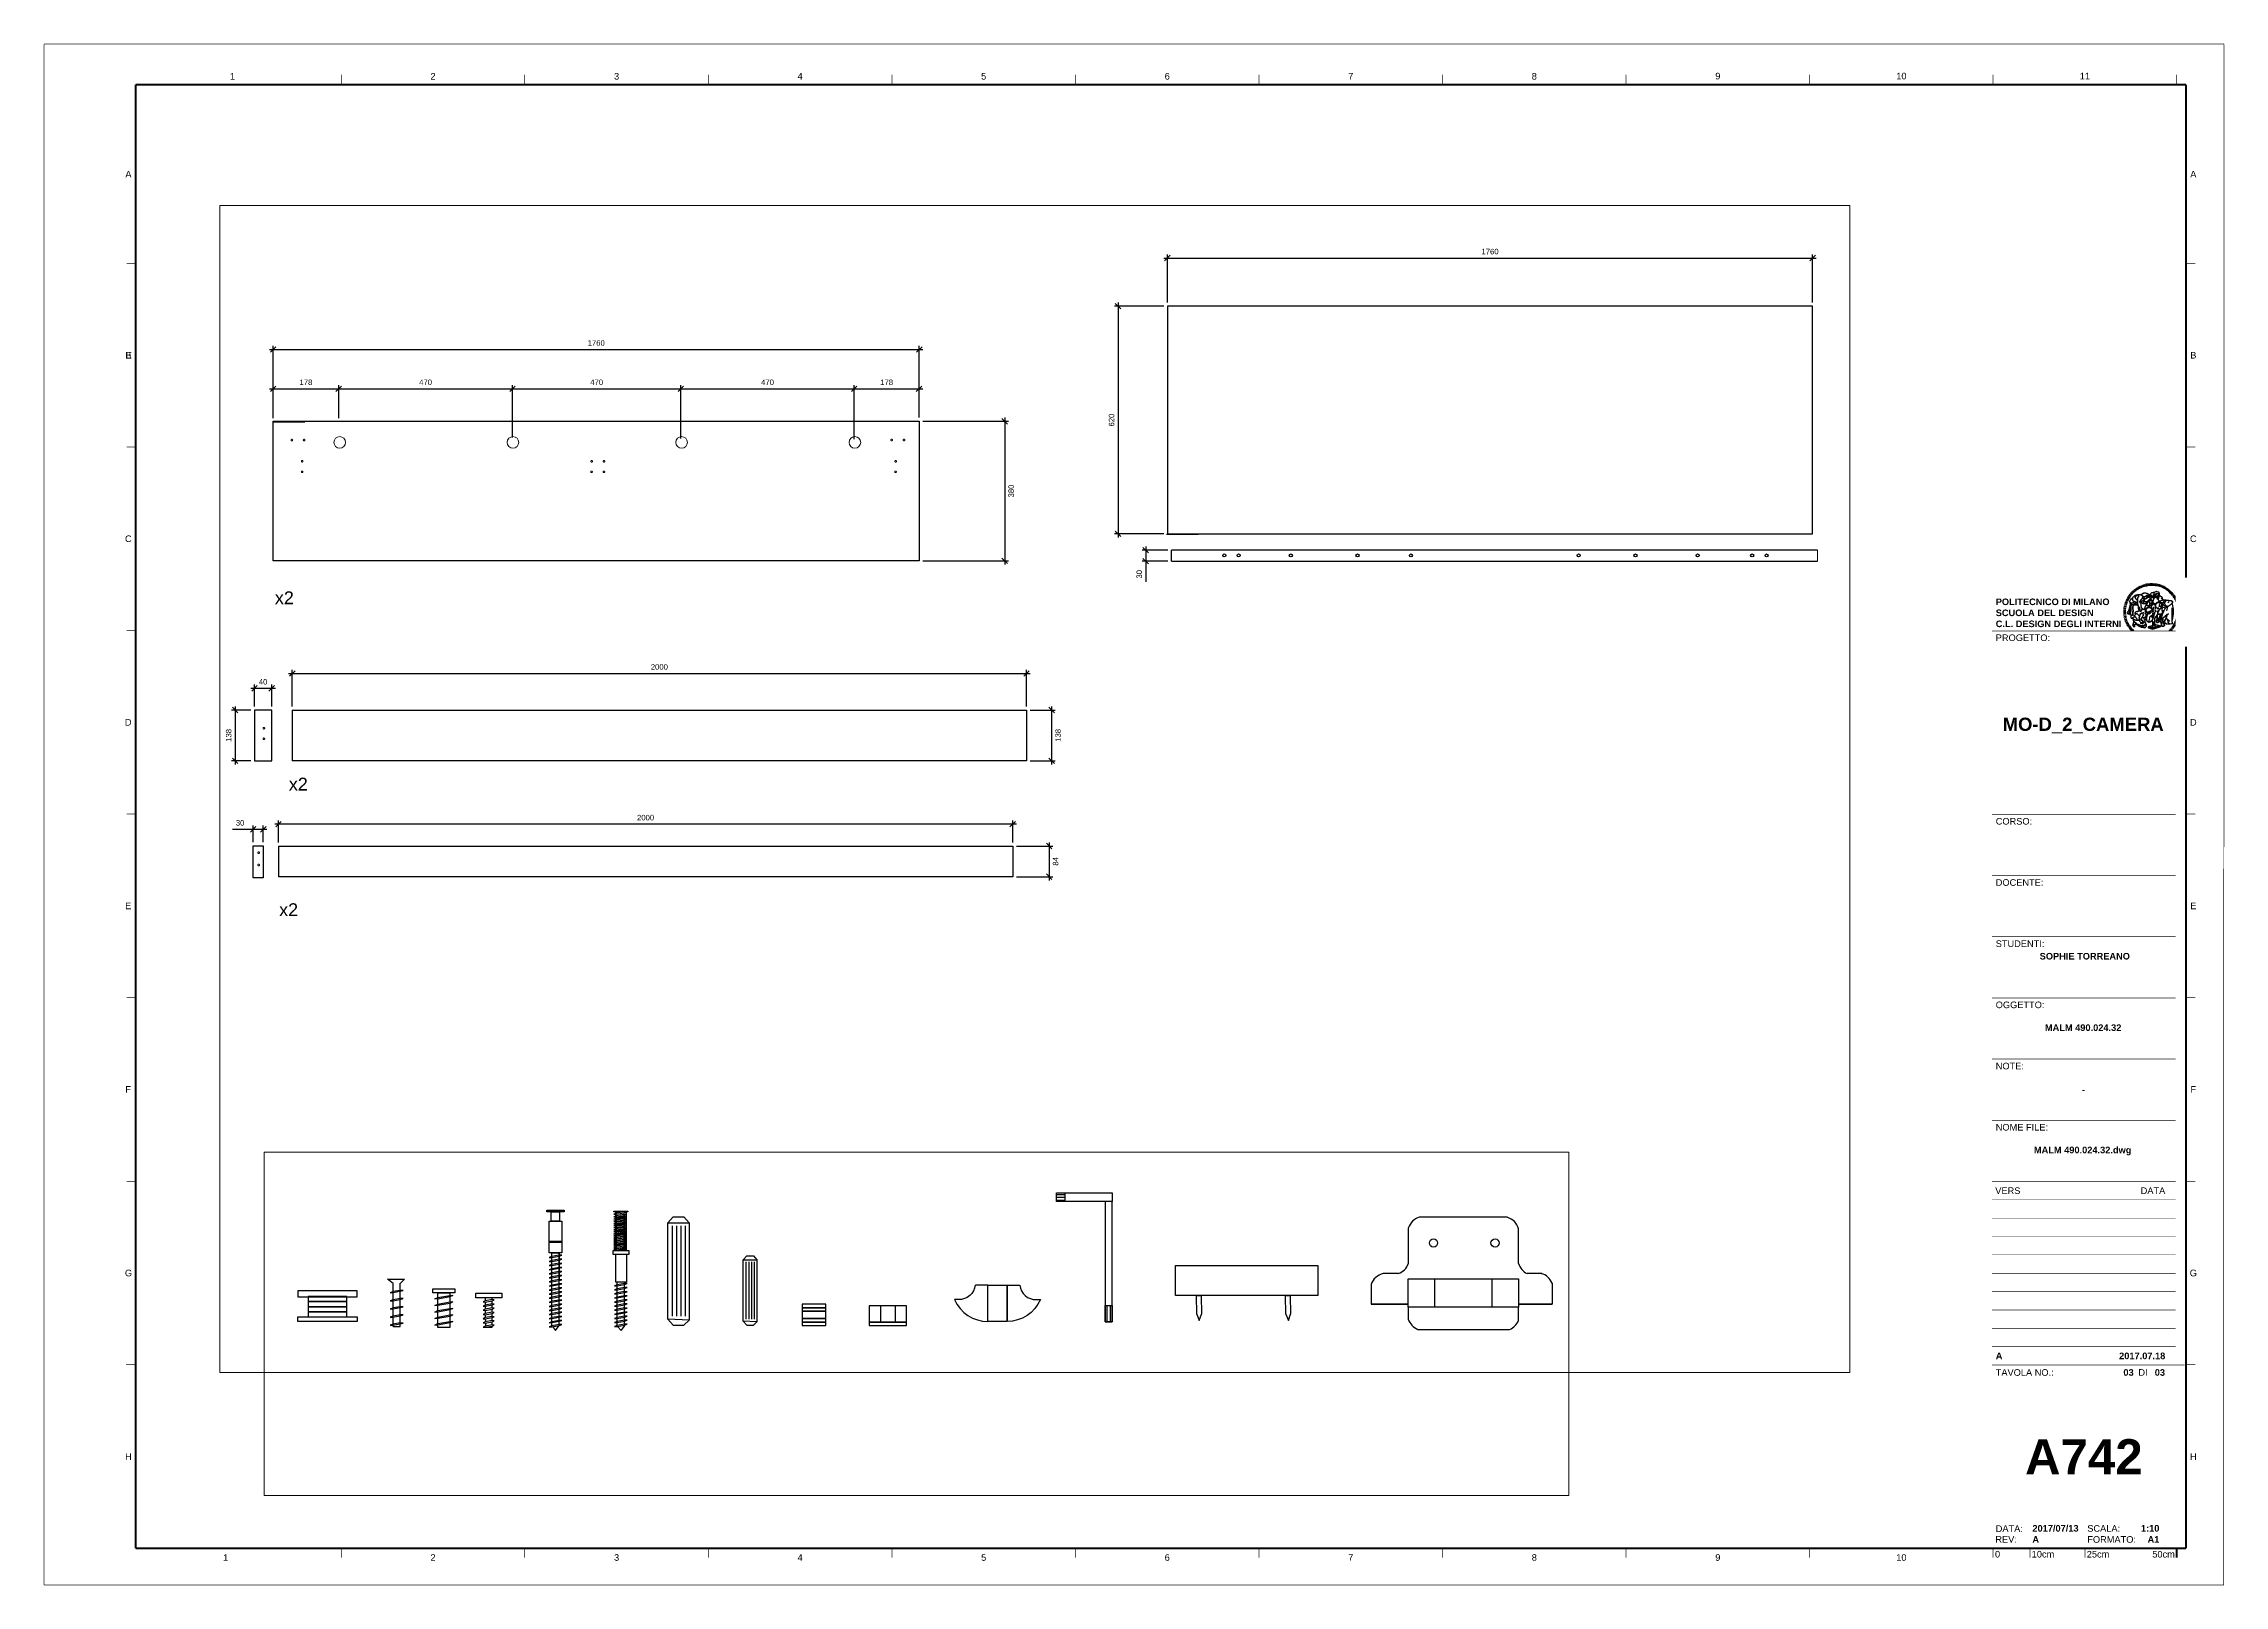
# Paper-space layout 'A742' of a CAD drawing. Header units: millimetres. Extents: x -1 to 593, y -1 to 419.
# The model-space entities are those that its viewports show. They can reach past a viewport. Long polylines and large blocks are cut down to what shows.
import ezdxf
from ezdxf.enums import TextEntityAlignment as Align

# ---------------------------------------------------------------- set-up
doc = ezdxf.new("R2010")
doc.units = ezdxf.units.MM
doc.header["$MEASUREMENT"] = 0
doc.set_wipeout_variables(frame=1)
doc.linetypes.add('HIDDEN', pattern=[0.375, 0.25, -0.125])
for name, color, linetype, lineweight in [('Arredi', 1, 'Continuous', 30), ('Dettagli', 210, 'Continuous', 20), ('qqqqq', 2, 'Continuous', 9), ('quote', 2, 'Continuous', 9), ('Tratteggi', 2, 'HIDDEN', 15)]:
    doc.layers.add(name, color=color, linetype=linetype, lineweight=lineweight)
doc.layers.add('G-ANNO-NPLT', color=210, linetype='Continuous', plot=False)
doc.layers.add('linee guida', color=210, linetype='Continuous', plot=False)
for name, color, linetype in [('G-ANNO-TEXT', 3, 'Continuous'), ('G-ANNO-TTLB', 3, 'Continuous'), ('Testo', 1, 'Continuous'), ('Viti', 2, 'Continuous')]:
    doc.layers.add(name, color=color, linetype=linetype)
doc.styles.add('ARIAL', font='Arial.ttf')
doc.styles.add('ARIAL-BOLD', font='Arial Bold.ttf')
doc.styles.add('E-ARIAL', font='Arial.ttf')
doc.styles.get("Standard").update_dxf_attribs({"font": 'Arial.ttf'})
doc.dimstyles.get("Standard").update_dxf_attribs({"dimtxt": 1.5, "dimasz": 1.5, "dimexe": 1, "dimexo": 1, "dimgap": 1, "dimtad": 2, "dimdec": 0, "dimzin": 0, "dimdsep": 46, "dimtxsty": 'Standard', "dimblk": 'OBLIQUE', "dimblk1": 'OBLIQUE', "dimblk2": 'OBLIQUE', "dimcen": 0.09, "dimdle": 1, "dimadec": 0, "dimazin": 0, "dimtfac": 1, "dimtdec": 0, "dimtofl": 0, "dimtmove": 0, "dimatfit": 3, "dimldrblk": 'OBLIQUE', "dimfxl": 1, "dimtolj": 1, "dimtzin": 0, "dimarcsym": 0})

psp = doc.layouts.new('A742')

# ---------------------------------------------------------------- texts
at = {"layer": 'G-ANNO-TEXT', "style": 'ARIAL'}
for s, p in [('1', (50.44, 410.073)), ('2', (105.091, 410.073)), ('3', (155.091, 410.073)), ('4', (205.091, 410.073)), ('5', (255.091, 410.073)), ('6', (305.091, 410.073)), ('7', (355.091, 410.073)), ('8', (405.091, 410.073)), ('9', (455.091, 410.118)), ('10', (505.091, 410.118)), ('11', (555.091, 410.118)), ('A', (22.107, 383.401)), ('A', (584.623, 383.401)), ('B', (22.057, 334.088)), ('E', (22.176, 334.088)), ('B', (584.623, 334.088)), ('C', (22.082, 284.088)), ('C', (584.623, 284.088)), ('D', (22.047, 234.088)), ('D', (584.623, 234.088)), ('E', (22.043, 184.088)), ('E', (584.623, 184.088)), ('F', (22.016, 134.088)), ('F', (584.623, 134.088)), ('G', (22.131, 84.088)), ('G', (584.623, 84.088)), ('H', (22.109, 34.088)), ('H', (584.623, 34.088)), ('1', (48.582, 6.596)), ('2', (105.091, 6.596)), ('3', (155.091, 6.596)), ('4', (205.091, 6.596)), ('5', (255.091, 6.596)), ('6', (305.091, 6.596)), ('7', (355.091, 6.596)), ('8', (405.091, 6.596)), ('9', (455.091, 6.596)), ('10', (505.091, 6.596))]:
    psp.add_text(s, height=1.8, dxfattribs=at).set_placement(p, align=Align.MIDDLE_CENTER)
at = {"layer": 'G-ANNO-TEXT', "style": 'E-ARIAL'}
psp.add_text('0', height=1.8, dxfattribs=at).set_placement((531.29, 8.388), align=Align.TOP_CENTER)
for s, p in [('10cm', (540.591, 6.588)), ('25cm', (555.591, 6.588))]:
    psp.add_text(s, height=1.8, dxfattribs=at).set_placement(p)
psp.add_text('50cm', height=1.8, dxfattribs=at).set_placement((579.591, 6.588), align=Align.RIGHT)

msp = doc.modelspace()

# ---------------------------------------------------------------- texts
at = {"layer": 'Testo', "char_height": 35, "attachment_point": 1}
for insert in [(-9462.694, 12233.918), (-9424.682, 11726.385), (-9451.134, 11384.224)]:
    msp.add_mtext_dynamic_manual_height_columns('x2', width=211.5, gutter_width=175, heights=[0], dxfattribs=dict(at, insert=insert))

# ---------------------------------------------------------------- blocks, each defined once
blk = doc.blocks.new('_Oblique')
at = {"color": 0, "linetype": 'ByBlock', "lineweight": -2}
blk.add_line((-0.5, -0.5), (0.5, 0.5), dxfattribs=at)
blk = doc.blocks.new('*D50')
at = {"layer": 'Defpoints', "color": 0, "transparency": 16777216}
for p in [(237.54, 335.65), (61.54, 315.97), (237.54, 316.1)]:
    blk.add_point(p, dxfattribs=at)
at = {"layer": 'qqqqq', "color": 0, "lineweight": -2, "transparency": 16777216}
for p, q in [((60.54, 335.65), (238.54, 335.65)), ((61.54, 316.97), (61.54, 336.65)), ((237.54, 317.1), (237.54, 336.65))]:
    blk.add_line(p, q, dxfattribs=at)
at = {"layer": 'qqqqq', "color": 0, "lineweight": -2, "transparency": 16777216, "xscale": 1.5, "yscale": 1.5, "zscale": 1.5, "rotation": 180}
blk.add_blockref('_Oblique', (61.54, 335.65), dxfattribs=at)
at = {"layer": 'qqqqq', "color": 0, "lineweight": -2, "transparency": 16777216, "xscale": 1.5, "yscale": 1.5, "zscale": 1.5}
blk.add_blockref('_Oblique', (237.54, 335.65), dxfattribs=at)
at = {"layer": 'qqqqq', "color": 0, "transparency": 16777216, "insert": (149.54, 337.41), "char_height": 1.5, "attachment_point": 5}
blk.add_mtext('\\A1;1760', dxfattribs=at)
blk = doc.blocks.new('*D51')
at = {"layer": 'Defpoints', "color": 0, "transparency": 16777216}
for p in [(79.39, 324.94), (61.54, 315.97), (79.39, 315.97)]:
    blk.add_point(p, dxfattribs=at)
at = {"layer": 'qqqqq', "color": 0, "lineweight": -2, "transparency": 16777216}
for p, q in [((60.54, 324.94), (80.39, 324.94)), ((61.54, 316.97), (61.54, 325.94)), ((79.39, 316.97), (79.39, 325.94))]:
    blk.add_line(p, q, dxfattribs=at)
at = {"layer": 'qqqqq', "color": 0, "lineweight": -2, "transparency": 16777216, "xscale": 1.5, "yscale": 1.5, "zscale": 1.5, "rotation": 180}
blk.add_blockref('_Oblique', (61.54, 324.94), dxfattribs=at)
at = {"layer": 'qqqqq', "color": 0, "lineweight": -2, "transparency": 16777216, "xscale": 1.5, "yscale": 1.5, "zscale": 1.5}
blk.add_blockref('_Oblique', (79.39, 324.94), dxfattribs=at)
at = {"layer": 'qqqqq', "color": 0, "transparency": 16777216, "insert": (70.46, 326.7), "char_height": 1.5, "attachment_point": 5}
blk.add_mtext('\\A1;178', dxfattribs=at)
blk = doc.blocks.new('*D52')
at = {"layer": 'Defpoints', "color": 0, "transparency": 16777216}
for p in [(126.73, 324.94), (79.39, 315.97), (126.73, 310.63)]:
    blk.add_point(p, dxfattribs=at)
at = {"layer": 'qqqqq', "color": 0, "lineweight": -2, "transparency": 16777216}
for p, q in [((78.39, 324.94), (127.73, 324.94)), ((79.39, 316.97), (79.39, 325.94)), ((126.73, 311.63), (126.73, 325.94))]:
    blk.add_line(p, q, dxfattribs=at)
at = {"layer": 'qqqqq', "color": 0, "lineweight": -2, "transparency": 16777216, "xscale": 1.5, "yscale": 1.5, "zscale": 1.5, "rotation": 180}
blk.add_blockref('_Oblique', (79.39, 324.94), dxfattribs=at)
at = {"layer": 'qqqqq', "color": 0, "lineweight": -2, "transparency": 16777216, "xscale": 1.5, "yscale": 1.5, "zscale": 1.5}
blk.add_blockref('_Oblique', (126.73, 324.94), dxfattribs=at)
at = {"layer": 'qqqqq', "color": 0, "transparency": 16777216, "insert": (103.06, 326.7), "char_height": 1.5, "attachment_point": 5}
blk.add_mtext('\\A1;470', dxfattribs=at)
blk = doc.blocks.new('*D53')
at = {"layer": 'Defpoints', "color": 0, "transparency": 16777216}
for p in [(172.6, 324.94), (126.73, 310.63), (172.6, 310.42)]:
    blk.add_point(p, dxfattribs=at)
at = {"layer": 'qqqqq', "color": 0, "lineweight": -2, "transparency": 16777216}
for p, q in [((125.73, 324.94), (173.6, 324.94)), ((126.73, 311.63), (126.73, 325.94)), ((172.6, 311.42), (172.6, 325.94))]:
    blk.add_line(p, q, dxfattribs=at)
at = {"layer": 'qqqqq', "color": 0, "lineweight": -2, "transparency": 16777216, "xscale": 1.5, "yscale": 1.5, "zscale": 1.5, "rotation": 180}
blk.add_blockref('_Oblique', (126.73, 324.94), dxfattribs=at)
at = {"layer": 'qqqqq', "color": 0, "lineweight": -2, "transparency": 16777216, "xscale": 1.5, "yscale": 1.5, "zscale": 1.5}
blk.add_blockref('_Oblique', (172.6, 324.94), dxfattribs=at)
at = {"layer": 'qqqqq', "color": 0, "transparency": 16777216, "insert": (149.67, 326.7), "char_height": 1.5, "attachment_point": 5}
blk.add_mtext('\\A1;470', dxfattribs=at)
blk = doc.blocks.new('*D54')
at = {"layer": 'Defpoints', "color": 0, "transparency": 16777216}
for p in [(219.82, 324.94), (172.6, 310.42), (219.82, 310.22)]:
    blk.add_point(p, dxfattribs=at)
at = {"layer": 'qqqqq', "color": 0, "lineweight": -2, "transparency": 16777216}
for p, q in [((171.6, 324.94), (220.82, 324.94)), ((172.6, 311.42), (172.6, 325.94)), ((219.82, 311.22), (219.82, 325.94))]:
    blk.add_line(p, q, dxfattribs=at)
at = {"layer": 'qqqqq', "color": 0, "lineweight": -2, "transparency": 16777216, "xscale": 1.5, "yscale": 1.5, "zscale": 1.5, "rotation": 180}
blk.add_blockref('_Oblique', (172.6, 324.94), dxfattribs=at)
at = {"layer": 'qqqqq', "color": 0, "lineweight": -2, "transparency": 16777216, "xscale": 1.5, "yscale": 1.5, "zscale": 1.5}
blk.add_blockref('_Oblique', (219.82, 324.94), dxfattribs=at)
at = {"layer": 'qqqqq', "color": 0, "transparency": 16777216, "insert": (196.21, 326.7), "char_height": 1.5, "attachment_point": 5}
blk.add_mtext('\\A1;470', dxfattribs=at)
blk = doc.blocks.new('*D55')
at = {"layer": 'Defpoints', "color": 0, "transparency": 16777216}
for p in [(237.49, 324.94), (237.49, 316.11), (219.82, 310.22)]:
    blk.add_point(p, dxfattribs=at)
at = {"layer": 'qqqqq', "color": 0, "lineweight": -2, "transparency": 16777216}
for p, q in [((218.82, 324.94), (238.49, 324.94)), ((219.82, 311.22), (219.82, 325.94)), ((237.49, 317.11), (237.49, 325.94))]:
    blk.add_line(p, q, dxfattribs=at)
at = {"layer": 'qqqqq', "color": 0, "lineweight": -2, "transparency": 16777216, "xscale": 1.5, "yscale": 1.5, "zscale": 1.5, "rotation": 180}
blk.add_blockref('_Oblique', (219.82, 324.94), dxfattribs=at)
at = {"layer": 'qqqqq', "color": 0, "lineweight": -2, "transparency": 16777216, "xscale": 1.5, "yscale": 1.5, "zscale": 1.5}
blk.add_blockref('_Oblique', (237.49, 324.94), dxfattribs=at)
at = {"layer": 'qqqqq', "color": 0, "transparency": 16777216, "insert": (228.66, 326.7), "char_height": 1.5, "attachment_point": 5}
blk.add_mtext('\\A1;178', dxfattribs=at)
blk = doc.blocks.new('*D56')
at = {"layer": 'Defpoints', "color": 0, "transparency": 16777216}
for p in [(237.54, 316.1), (237.54, 278.1), (260.82, 278.1)]:
    blk.add_point(p, dxfattribs=at)
at = {"layer": 'qqqqq', "color": 0, "lineweight": -2, "transparency": 16777216}
for p, q in [((238.54, 316.1), (261.82, 316.1)), ((260.82, 317.1), (260.82, 277.1)), ((238.54, 278.1), (261.82, 278.1))]:
    blk.add_line(p, q, dxfattribs=at)
at = {"layer": 'qqqqq', "color": 0, "lineweight": -2, "transparency": 16777216, "xscale": 1.5, "yscale": 1.5, "zscale": 1.5}
for p, rotation in [((260.82, 316.1), 90), ((260.82, 278.1), 270)]:
    blk.add_blockref('_Oblique', p, dxfattribs=dict(at, rotation=rotation))
at = {"layer": 'qqqqq', "color": 0, "transparency": 16777216, "insert": (262.58, 297.1), "char_height": 1.5, "attachment_point": 5, "rotation": 90}
blk.add_mtext('\\A1;380', dxfattribs=at)
blk = doc.blocks.new('*D57')
at = {"layer": 'Defpoints', "color": 0, "transparency": 16777216}
for p in [(61.14, 243.36), (56.46, 237.44), (61.14, 237.44)]:
    blk.add_point(p, dxfattribs=at)
at = {"layer": 'qqqqq', "color": 0, "lineweight": -2, "transparency": 16777216}
for p, q in [((56.46, 238.44), (56.46, 244.36)), ((61.14, 238.44), (61.14, 244.36)), ((55.46, 243.36), (62.14, 243.36))]:
    blk.add_line(p, q, dxfattribs=at)
at = {"layer": 'qqqqq', "color": 0, "lineweight": -2, "transparency": 16777216, "xscale": 1.5, "yscale": 1.5, "zscale": 1.5, "rotation": 180}
blk.add_blockref('_Oblique', (56.46, 243.36), dxfattribs=at)
at = {"layer": 'qqqqq', "color": 0, "lineweight": -2, "transparency": 16777216, "xscale": 1.5, "yscale": 1.5, "zscale": 1.5}
blk.add_blockref('_Oblique', (61.14, 243.36), dxfattribs=at)
at = {"layer": 'qqqqq', "color": 0, "transparency": 16777216, "insert": (58.8, 245.12), "char_height": 1.5, "attachment_point": 5}
blk.add_mtext('\\A1;40', dxfattribs=at)
blk = doc.blocks.new('*D58')
at = {"layer": 'Defpoints', "color": 0, "transparency": 16777216}
for p in [(56.46, 237.44), (51.18, 223.62), (56.46, 223.62)]:
    blk.add_point(p, dxfattribs=at)
at = {"layer": 'qqqqq', "color": 0, "lineweight": -2, "transparency": 16777216}
for p, q in [((51.18, 238.44), (51.18, 222.62)), ((55.46, 237.44), (50.18, 237.44)), ((55.46, 223.62), (50.18, 223.62))]:
    blk.add_line(p, q, dxfattribs=at)
at = {"layer": 'qqqqq', "color": 0, "lineweight": -2, "transparency": 16777216, "xscale": 1.5, "yscale": 1.5, "zscale": 1.5}
for p, rotation in [((51.18, 237.44), 90), ((51.18, 223.62), 270)]:
    blk.add_blockref('_Oblique', p, dxfattribs=dict(at, rotation=rotation))
at = {"layer": 'qqqqq', "color": 0, "transparency": 16777216, "insert": (49.42, 230.53), "char_height": 1.5, "attachment_point": 5, "rotation": 90}
blk.add_mtext('\\A1;138', dxfattribs=at)
blk = doc.blocks.new('*D59')
at = {"layer": 'Defpoints', "color": 0, "transparency": 16777216}
for p in [(266.74, 247.4), (66.74, 237.44), (266.74, 237.44)]:
    blk.add_point(p, dxfattribs=at)
at = {"layer": 'qqqqq', "color": 0, "lineweight": -2, "transparency": 16777216}
for p, q in [((65.74, 247.4), (267.74, 247.4)), ((66.74, 238.44), (66.74, 248.4)), ((266.74, 238.44), (266.74, 248.4))]:
    blk.add_line(p, q, dxfattribs=at)
at = {"layer": 'qqqqq', "color": 0, "lineweight": -2, "transparency": 16777216, "xscale": 1.5, "yscale": 1.5, "zscale": 1.5, "rotation": 180}
blk.add_blockref('_Oblique', (66.74, 247.4), dxfattribs=at)
at = {"layer": 'qqqqq', "color": 0, "lineweight": -2, "transparency": 16777216, "xscale": 1.5, "yscale": 1.5, "zscale": 1.5}
blk.add_blockref('_Oblique', (266.74, 247.4), dxfattribs=at)
at = {"layer": 'qqqqq', "color": 0, "transparency": 16777216, "insert": (166.74, 249.16), "char_height": 1.5, "attachment_point": 5}
blk.add_mtext('\\A1;2000', dxfattribs=at)
blk = doc.blocks.new('*D60')
at = {"layer": 'Defpoints', "color": 0, "transparency": 16777216}
for p in [(266.74, 237.44), (266.74, 223.62), (273.6, 223.62)]:
    blk.add_point(p, dxfattribs=at)
at = {"layer": 'qqqqq', "color": 0, "lineweight": -2, "transparency": 16777216}
for p, q in [((273.6, 238.44), (273.6, 222.62)), ((267.74, 237.44), (274.6, 237.44)), ((267.74, 223.62), (274.6, 223.62))]:
    blk.add_line(p, q, dxfattribs=at)
at = {"layer": 'qqqqq', "color": 0, "lineweight": -2, "transparency": 16777216, "xscale": 1.5, "yscale": 1.5, "zscale": 1.5}
for p, rotation in [((273.6, 237.44), 90), ((273.6, 223.62), 270)]:
    blk.add_blockref('_Oblique', p, dxfattribs=dict(at, rotation=rotation))
at = {"layer": 'qqqqq', "color": 0, "transparency": 16777216, "insert": (275.36, 230.53), "char_height": 1.5, "attachment_point": 5, "rotation": 90}
blk.add_mtext('\\A1;138', dxfattribs=at)
blk = doc.blocks.new('*D61')
at = {"layer": 'Defpoints', "color": 0, "transparency": 16777216}
for p in [(262.99, 200.39), (262.99, 192.04), (272.93, 192.04)]:
    blk.add_point(p, dxfattribs=at)
at = {"layer": 'qqqqq', "color": 0, "lineweight": -2, "transparency": 16777216}
for p, q in [((263.99, 200.39), (273.93, 200.39)), ((272.93, 201.39), (272.93, 191.04)), ((263.99, 192.04), (273.93, 192.04))]:
    blk.add_line(p, q, dxfattribs=at)
at = {"layer": 'qqqqq', "color": 0, "lineweight": -2, "transparency": 16777216, "xscale": 1.5, "yscale": 1.5, "zscale": 1.5}
for p, rotation in [((272.93, 200.39), 90), ((272.93, 192.04), 270)]:
    blk.add_blockref('_Oblique', p, dxfattribs=dict(at, rotation=rotation))
at = {"layer": 'qqqqq', "color": 0, "transparency": 16777216, "insert": (274.69, 196.21), "char_height": 1.5, "attachment_point": 5, "rotation": 90}
blk.add_mtext('\\A1;84', dxfattribs=at)
blk = doc.blocks.new('*D62')
at = {"layer": 'Defpoints', "color": 0, "transparency": 16777216}
for p in [(62.99, 206.36), (62.99, 200.39), (262.99, 200.39)]:
    blk.add_point(p, dxfattribs=at)
at = {"layer": 'qqqqq', "color": 0, "lineweight": -2, "transparency": 16777216}
for p, q in [((263.99, 206.36), (61.99, 206.36)), ((62.99, 201.39), (62.99, 207.36)), ((262.99, 201.39), (262.99, 207.36))]:
    blk.add_line(p, q, dxfattribs=at)
at = {"layer": 'qqqqq', "color": 0, "lineweight": -2, "transparency": 16777216, "xscale": 1.5, "yscale": 1.5, "zscale": 1.5, "rotation": 180}
blk.add_blockref('_Oblique', (62.99, 206.36), dxfattribs=at)
at = {"layer": 'qqqqq', "color": 0, "lineweight": -2, "transparency": 16777216, "xscale": 1.5, "yscale": 1.5, "zscale": 1.5}
blk.add_blockref('_Oblique', (262.99, 206.36), dxfattribs=at)
at = {"layer": 'qqqqq', "color": 0, "transparency": 16777216, "insert": (162.99, 208.12), "char_height": 1.5, "attachment_point": 5}
blk.add_mtext('\\A1;2000', dxfattribs=at)
blk = doc.blocks.new('*D63')
at = {"layer": 'Defpoints', "color": 0, "transparency": 16777216}
for p in [(480.92, 360.55), (305.13, 347.43), (480.92, 347.43)]:
    blk.add_point(p, dxfattribs=at)
at = {"layer": 'qqqqq', "color": 0, "lineweight": -2, "transparency": 16777216}
for p, q in [((304.13, 360.55), (481.92, 360.55)), ((305.13, 348.43), (305.13, 361.55)), ((480.92, 348.43), (480.92, 361.55))]:
    blk.add_line(p, q, dxfattribs=at)
at = {"layer": 'qqqqq', "color": 0, "lineweight": -2, "transparency": 16777216, "xscale": 1.5, "yscale": 1.5, "zscale": 1.5, "rotation": 180}
blk.add_blockref('_Oblique', (305.13, 360.55), dxfattribs=at)
at = {"layer": 'qqqqq', "color": 0, "lineweight": -2, "transparency": 16777216, "xscale": 1.5, "yscale": 1.5, "zscale": 1.5}
blk.add_blockref('_Oblique', (480.92, 360.55), dxfattribs=at)
at = {"layer": 'qqqqq', "color": 0, "transparency": 16777216, "insert": (393.03, 362.31), "char_height": 1.5, "attachment_point": 5}
blk.add_mtext('\\A1;1760', dxfattribs=at)
blk = doc.blocks.new('*D64')
at = {"layer": 'Defpoints', "color": 0, "transparency": 16777216}
for p in [(305.13, 347.43), (291.69, 285.43), (305.13, 285.43)]:
    blk.add_point(p, dxfattribs=at)
at = {"layer": 'qqqqq', "color": 0, "lineweight": -2, "transparency": 16777216}
for p, q in [((304.13, 347.43), (290.69, 347.43)), ((291.69, 348.43), (291.69, 284.43)), ((304.13, 285.43), (290.69, 285.43))]:
    blk.add_line(p, q, dxfattribs=at)
at = {"layer": 'qqqqq', "color": 0, "lineweight": -2, "transparency": 16777216, "xscale": 1.5, "yscale": 1.5, "zscale": 1.5}
for p, rotation in [((291.69, 347.43), 90), ((291.69, 285.43), 270)]:
    blk.add_blockref('_Oblique', p, dxfattribs=dict(at, rotation=rotation))
at = {"layer": 'qqqqq', "color": 0, "transparency": 16777216, "insert": (289.93, 316.43), "char_height": 1.5, "attachment_point": 5, "rotation": 90}
blk.add_mtext('\\A1;620', dxfattribs=at)
blk = doc.blocks.new('*D65')
at = {"layer": 'Defpoints', "color": 0, "transparency": 16777216}
for p in [(306.28, 280.98), (299.23, 277.98), (306.28, 277.98)]:
    blk.add_point(p, dxfattribs=at)
at = {"layer": 'qqqqq', "color": 0, "lineweight": -2, "transparency": 16777216}
for p, q in [((305.28, 280.98), (298.23, 280.98)), ((299.23, 281.98), (299.23, 277.98)), ((305.28, 277.98), (298.23, 277.98)), ((299.23, 277.98), (299.23, 272.35))]:
    blk.add_line(p, q, dxfattribs=at)
at = {"layer": 'qqqqq', "color": 0, "lineweight": -2, "transparency": 16777216, "xscale": 1.5, "yscale": 1.5, "zscale": 1.5}
for p, rotation in [((299.23, 280.98), 90), ((299.23, 277.98), 270)]:
    blk.add_blockref('_Oblique', p, dxfattribs=dict(at, rotation=rotation))
at = {"layer": 'qqqqq', "color": 0, "transparency": 16777216, "insert": (297.47, 274.41), "char_height": 1.5, "attachment_point": 5, "rotation": 90}
blk.add_mtext('\\A1;30', dxfattribs=at)
blk = doc.blocks.new('*D66')
at = {"layer": 'Defpoints', "color": 0, "transparency": 16777216}
for p in [(56.1, 204.94), (56.1, 200.42), (58.84, 200.42)]:
    blk.add_point(p, dxfattribs=at)
at = {"layer": 'qqqqq', "color": 0, "lineweight": -2, "transparency": 16777216}
for p, q in [((56.1, 204.94), (50.47, 204.94)), ((56.1, 201.42), (56.1, 205.94)), ((59.84, 204.94), (56.1, 204.94)), ((58.84, 201.42), (58.84, 205.94))]:
    blk.add_line(p, q, dxfattribs=at)
at = {"layer": 'qqqqq', "color": 0, "lineweight": -2, "transparency": 16777216, "xscale": 1.5, "yscale": 1.5, "zscale": 1.5, "rotation": 180}
blk.add_blockref('_Oblique', (56.1, 204.94), dxfattribs=at)
at = {"layer": 'qqqqq', "color": 0, "lineweight": -2, "transparency": 16777216, "xscale": 1.5, "yscale": 1.5, "zscale": 1.5}
blk.add_blockref('_Oblique', (58.84, 204.94), dxfattribs=at)
at = {"layer": 'qqqqq', "color": 0, "transparency": 16777216, "insert": (52.53, 206.7), "char_height": 1.5, "attachment_point": 5}
blk.add_mtext('\\A1;30', dxfattribs=at)
blk = doc.blocks.new('logoPolimi')
for p, q in [((-1.49, 1.84), (-1.36, 1.68)), ((-1.41, 1.91), (-1.28, 1.74)), ((-1.32, 1.97), (-1.2, 1.8)), ((-1.22, 2.03), (-1.11, 1.85)), ((-1.13, 2.09), (-1.03, 1.9)), ((-1.03, 2.14), (-0.94, 1.95)), ((-0.93, 2.18), (-0.84, 1.99)), ((-0.83, 2.22), (-0.75, 2.03)), ((-0.72, 2.26), (-0.66, 2.06)), ((-0.61, 2.29), (-0.56, 2.09)), ((-0.51, 2.32), (-0.46, 2.11)), ((-0.4, 2.34), (-0.36, 2.13)), ((-0.29, 2.35), (-0.26, 2.14)), ((-0.18, 2.36), (-0.16, 2.15)), ((-0.07, 2.37), (-0.06, 2.16)), ((0.04, 2.37), (0.04, 2.16)), ((0.15, 2.36), (0.14, 2.16)), ((0.26, 2.36), (0.24, 2.15)), ((0.37, 2.34), (0.34, 2.13)), ((0.48, 2.32), (0.44, 2.12)), ((0.59, 2.3), (0.54, 2.09)), ((0.69, 2.27), (0.63, 2.07)), ((0.8, 2.23), (0.73, 2.03)), ((0.9, 2.19), (0.82, 2)), ((1, 2.15), (0.91, 1.96)), ((1.1, 2.1), (1, 1.91)), ((1.2, 2.04), (1.09, 1.86)), ((1.29, 1.99), (1.18, 1.81)), ((1.38, 1.92), (1.26, 1.75)), ((1.47, 1.86), (1.34, 1.69)), ((-2.37, 0.12), (-2.16, 0.11)), ((-2.37, 0.01), (-2.16, 0.01)), ((-2.36, 0.23), (-2.15, 0.21)), ((-2.35, 0.34), (-2.14, 0.31)), ((-2.33, 0.45), (-2.12, 0.41)), ((-2.3, 0.55), (-2.1, 0.51)), ((-2.28, 0.66), (-2.07, 0.6)), ((-2.24, 0.77), (-2.04, 0.7)), ((-2.2, 0.87), (-2.01, 0.79)), ((-2.16, 0.97), (-1.97, 0.89)), ((-2.11, 1.07), (-1.93, 0.98)), ((-2.06, 1.17), (-1.88, 1.07)), ((-2.01, 1.26), (-1.83, 1.15)), ((-1.94, 1.36), (-1.77, 1.24)), ((-1.88, 1.45), (-1.71, 1.32)), ((-1.84, 0.03), (-1.82, 0.35)), ((-1.81, 1.53), (-1.65, 1.4)), ((-1.74, 1.61), (-1.58, 1.47)), ((-1.73, 0.59), (-1.73, 0.59)), ((-1.73, 0.59), (-1.73, 0.59)), ((-1.66, 1.69), (-1.51, 1.54)), ((-1.65, 0.57), (-1.65, 0.57)), ((-1.59, 1.12), (-1.59, 1.12)), ((-1.58, 1.77), (-1.44, 1.61)), ((-1.51, 0.55), (-1.51, 0.55)), ((-1.51, 0.55), (-1.51, 0.55)), ((-1.31, 0.79), (-1.21, 0.75)), ((-1.21, 0.75), (-1.31, 0.79)), ((-1.21, 0.75), (-1.31, 0.79)), ((-1.21, 0.75), (-1.21, 0.75)), ((-1.21, 0.75), (-1.21, 0.75)), ((-1.19, 0.76), (-1.19, 0.76)), ((-1.19, 0.76), (-1.19, 0.76)), ((-1.17, 0.99), (-1.18, 0.99)), ((-1.18, 0.99), (-1.17, 0.99)), ((-1.16, 0.57), (-1.16, 0.57)), ((-1.16, 0.57), (-1.16, 0.57)), ((-1.1, 0.01), (-0.99, 0.06)), ((-0.99, 0.06), (-1.1, 0.01)), ((-0.99, 0.06), (-1.1, 0.01)), ((-0.99, 0.06), (-0.99, 0.06)), ((-0.99, 0.06), (-0.99, 0.06)), ((-0.97, 0.79), (-0.98, 0.79)), ((-0.89, 0.84), (-0.97, 0.79)), ((-0.97, 0.79), (-0.89, 0.84)), ((-0.96, 1.41), (-0.96, 1.41)), ((-0.96, 1.41), (-0.96, 1.41)), ((-0.89, 0.84), (-0.82, 0.87)), ((-0.82, 0.87), (-0.89, 0.84)), ((-0.89, 0.84), (-0.82, 0.87)), ((-0.88, 0.83), (-0.89, 0.84)), ((-0.85, 1.39), (-0.85, 1.39)), ((-0.85, 1.39), (-0.85, 1.39)), ((-0.84, 0.14), (-0.84, 0.14)), ((-0.77, 1.08), (-0.78, 1.08)), ((-0.78, 1.08), (-0.77, 1.08)), ((-0.61, 1.12), (-0.77, 1.08)), ((-0.77, 1.08), (-0.61, 1.12)), ((-0.77, 1.08), (-0.61, 1.12)), ((-0.75, 1.3), (-0.76, 1.29)), ((-0.76, 1.29), (-0.75, 1.3)), ((-0.65, 0.99), (-0.7, 0.96)), ((-0.69, 0.18), (-0.68, 0.18)), ((-0.66, 0.93), (-0.66, 0.93)), ((-0.66, 0.93), (-0.64, 0.93)), ((-0.66, 0.93), (-0.66, 0.93)), ((-0.66, 0.93), (-0.66, 0.93)), ((-0.63, 1.01), (-0.63, 1.01)), ((-0.63, 1.01), (-0.62, 1.01)), ((-0.63, 0.66), (-0.63, 0.66)), ((-0.6, 1.12), (-0.61, 1.12)), ((-0.61, 1.12), (-0.6, 1.12)), ((-0.61, 1.12), (-0.6, 1.12)), ((-0.61, 0.86), (-0.57, 0.85)), ((-0.57, 0.85), (-0.61, 0.86)), ((-0.61, 0.86), (-0.57, 0.85)), ((-0.53, 1.08), (-0.6, 1.12)), ((-0.6, 1.12), (-0.6, 1.11)), ((-0.6, 1.12), (-0.53, 1.08)), ((-0.57, 0.8), (-0.59, 0.8)), ((-0.57, 0.85), (-0.53, 0.84)), ((-0.57, 0.85), (-0.57, 0.85)), ((-0.57, 0.85), (-0.57, 0.85)), ((-0.57, 0.85), (-0.53, 0.84)), ((-0.56, 0.29), (-0.49, 0.48)), ((-0.56, 0.14), (-0.56, 0.29)), ((-0.5, 0.11), (-0.56, 0.14)), ((-0.53, 0.84), (-0.51, 0.84)), ((-0.53, 0.84), (-0.51, 0.84)), ((-0.53, 0.84), (-0.53, 0.84)), ((-0.51, 0.11), (-0.51, 0.11)), ((-0.51, 0.11), (-0.51, 0.11)), ((-0.34, 0.33), (-0.5, 0.11)), ((-0.49, 0.48), (-0.41, 0.55)), ((-0.42, 0.8), (-0.47, 0.79)), ((-0.42, 0.8), (-0.47, 0.79)), ((-0.47, 0.79), (-0.45, 0.76)), ((-0.47, 0.79), (-0.45, 0.76)), ((-0.45, 1.14), (-0.42, 1.11)), ((-0.42, 1.26), (-0.36, 1.22)), ((-0.41, 0.55), (-0.34, 0.49)), ((-0.4, 1.37), (-0.38, 1.38)), ((-0.39, 1.37), (-0.4, 1.37)), ((-0.35, 1.33), (-0.4, 1.37)), ((-0.39, 1.24), (-0.4, 1.23)), ((-0.38, 1.14), (-0.38, 1.14)), ((-0.34, 0.49), (-0.09, 0.48)), ((-0.16, 0.32), (-0.34, 0.33)), ((-0.14, 0.32), (-0.31, 0.34)), ((-0.28, 1.3), (-0.29, 1.3)), ((-0.28, 1.3), (-0.28, 1.3)), ((-0.16, 1.24), (-0.16, 1.25)), ((-0.16, 1.25), (-0.16, 1.25)), ((-0.16, 0.49), (-0.14, 0.64)), ((-0.06, 0.27), (-0.16, 0.32)), ((-0.1, 0.88), (-0.09, 0.87)), ((-0.08, 1.37), (-0.08, 1.38)), ((-0.08, 1.23), (-0.05, 1.21)), ((-0.05, 1.21), (-0.08, 1.23)), ((-0.08, 1.23), (-0.05, 1.21)), ((-0.03, 0.26), (-0.06, 0.27)), ((-0.05, 1.21), (-0.04, 1.21)), ((-0.04, 1.21), (-0.05, 1.21)), ((-0.04, 1.21), (-0.04, 1.21)), ((-0.04, 1.21), (-0.04, 1.21)), ((-0.04, 0.48), (-0.03, 0.26)), ((0.03, 1.15), (0.03, 1.15)), ((0.03, 0.66), (0.03, 0.67)), ((0.07, 0.58), (0.07, 0.57)), ((0.1, 1.18), (0.1, 1.18)), ((0.1, 0.84), (0.1, 0.84)), ((0.13, 1.32), (0.17, 1.19)), ((0.14, 0.71), (0.34, 0.65)), ((0.31, 0.56), (0.17, 0.63)), ((0.27, 1.61), (0.27, 1.61)), ((0.27, 1.61), (0.27, 1.61)), ((0.27, 1.61), (0.27, 1.61)), ((0.29, 1.29), (0.29, 1.29)), ((0.29, 1.29), (0.29, 1.29)), ((0.29, 1.29), (0.29, 1.29)), ((0.29, 1.29), (0.29, 1.29)), ((0.33, 0.49), (0.34, 0.49)), ((0.33, 0.03), (0.35, 0.03)), ((0.33, 0.03), (0.35, 0.03)), ((0.34, 0.65), (0.34, 0.64)), ((0.35, 0.03), (0.57, 0.06)), ((0.35, 0.03), (0.57, 0.06)), ((0.35, 0.03), (0.35, 0.03)), ((0.35, 0.03), (0.35, 0.03)), ((0.38, 1.36), (0.37, 1.35)), ((0.38, 0.34), (0.37, 0.34)), ((0.38, 0.34), (0.38, 0.34)), ((0.43, 0.67), (0.39, 0.64)), ((0.49, 1.05), (0.51, 1.13)), ((0.51, 1.13), (0.49, 1.05)), ((0.49, 1.05), (0.51, 1.13)), ((0.51, 1.31), (0.5, 1.29)), ((0.51, 1.13), (0.52, 1.23)), ((0.52, 1.23), (0.51, 1.23)), ((0.51, 1.23), (0.52, 1.23)), ((0.52, 1.23), (0.51, 1.13)), ((0.51, 1.13), (0.52, 1.23)), ((0.52, 1.24), (0.6, 1.37)), ((0.52, 1.23), (0.6, 1.36)), ((0.6, 1.36), (0.52, 1.23)), ((0.52, 1.23), (0.52, 1.23)), ((0.52, 1.23), (0.52, 1.24)), ((0.52, 1.23), (0.52, 1.23)), ((0.55, 1.07), (0.53, 1.06)), ((0.53, 1.04), (0.53, 1.06)), ((0.53, 1.05), (0.53, 1.04)), ((0.54, 0.3), (0.63, 0.32)), ((0.54, -0.08), (0.61, 0.06)), ((0.61, 0.06), (0.54, -0.08)), ((0.54, -0.08), (0.61, 0.06)), ((0.56, 0.19), (0.59, 0.21)), ((0.57, 1.07), (0.57, 1.07)), ((0.57, 1.07), (0.57, 1.07)), ((0.57, 1.07), (0.57, 1.07)), ((0.57, 1.07), (0.57, 1.07)), ((0.57, 1.07), (0.57, 1.07)), ((0.57, 1.07), (0.57, 1.07)), ((0.57, 1.07), (0.57, 1.07)), ((0.58, 0.3), (0.59, 0.29)), ((0.59, 0.78), (0.59, 0.79)), ((0.59, 0.79), (0.59, 0.79)), ((0.59, 0.79), (0.59, 0.79)), ((0.59, 0.79), (0.59, 0.78)), ((0.61, 0.06), (0.6, 0.07)), ((0.6, 0.07), (0.61, 0.06)), ((0.61, 0.06), (0.61, 0.07)), ((0.62, 0.21), (0.65, 0.22)), ((0.64, 1.37), (0.65, 1.37)), ((0.69, 0.86), (0.68, 0.86)), ((0.68, 0.86), (0.69, 0.86)), ((0.68, 0.76), (0.68, 0.76)), ((0.76, 0.26), (0.76, 0.26)), ((0.82, 0.35), (0.84, 0.36)), ((0.82, 0.35), (0.82, 0.35)), ((0.84, 0.36), (0.84, 0.37)), ((0.85, 0.34), (1.05, 0.35)), ((0.93, 1.05), (0.93, 1.05)), ((0.93, 1.05), (0.93, 1.05)), ((0.93, 1.05), (0.93, 1.04)), ((0.93, 1.05), (0.93, 1.05)), ((0.97, 0.66), (0.96, 0.66)), ((1.01, 0.97), (0.98, 0.96)), ((1.17, 0.96), (1.17, 0.95)), ((1.17, 0.95), (1.17, 0.95)), ((1.34, 0.37), (1.26, 0.04)), ((1.27, 0.37), (1.27, 0.38)), ((1.28, 0.95), (1.28, 0.95)), ((1.37, 0.73), (1.46, 0.81)), ((1.41, 0.4), (1.41, 0.41)), ((1.56, 1.79), (1.42, 1.63)), ((1.64, 1.71), (1.49, 1.56)), ((1.49, 0.9), (1.57, 0.92)), ((1.72, 1.63), (1.56, 1.49)), ((1.67, 0.6), (1.57, 0.53)), ((1.79, 1.55), (1.63, 1.41)), ((1.86, 1.47), (1.7, 1.34)), ((1.93, 1.38), (1.76, 1.26)), ((1.99, 1.29), (1.81, 1.17)), ((2.05, 1.19), (1.87, 1.09)), ((2.1, 1.1), (1.92, 1)), ((2.15, 1), (1.96, 0.91)), ((2.19, 0.9), (2, 0.82)), ((2.23, 0.79), (2.04, 0.72)), ((2.27, 0.69), (2.07, 0.63)), ((2.3, 0.58), (2.09, 0.53)), ((2.32, 0.47), (2.12, 0.43)), ((2.34, 0.37), (2.13, 0.33)), ((2.36, 0.26), (2.15, 0.23)), ((2.37, 0.15), (2.16, 0.13)), ((2.37, 0.04), (2.16, 0.03)), ((-2.37, -0.1), (-2.16, -0.09)), ((-2.36, -0.21), (-2.15, -0.19)), ((-2.35, -0.32), (-2.14, -0.29)), ((-2.33, -0.43), (-2.12, -0.39)), ((-2.31, -0.54), (-2.1, -0.49)), ((-2.28, -0.65), (-2.08, -0.59)), ((-2.25, -0.75), (-2.05, -0.69)), ((-2.21, -0.86), (-2.02, -0.78)), ((-2.17, -0.96), (-1.98, -0.87)), ((-2.12, -1.06), (-1.93, -0.96)), ((-2.07, -1.16), (-1.89, -1.05)), ((-2.04, -0.15), (-1.97, -0.2)), ((-2.01, -1.25), (-1.84, -1.14)), ((-1.95, -1.34), (-1.78, -1.22)), ((-1.89, -1.43), (-1.72, -1.31)), ((-1.82, -1.52), (-1.66, -1.38)), ((-1.75, -1.6), (-1.59, -1.46)), ((-1.67, -1.68), (-1.52, -1.53)), ((-1.58, -0.12), (-1.6, -0.18)), ((-1.6, -0.18), (-1.58, -0.28)), ((-1.57, -0.54), (-1.59, -0.54)), ((-1.59, -0.54), (-1.59, -0.54)), ((-1.59, -1.76), (-1.45, -1.6)), ((-1.56, -0.32), (-1.56, -0.31)), ((-1.56, -0.31), (-1.56, -0.31)), ((-1.53, -0.65), (-1.53, -0.65)), ((-1.53, -0.65), (-1.53, -0.65)), ((-1.51, -1.83), (-1.37, -1.67)), ((-1.48, -0.86), (-1.48, -0.85)), ((-1.42, -0.37), (-1.42, -0.37)), ((-1.42, -1.9), (-1.29, -1.73)), ((-1.38, -0.46), (-1.38, -0.46)), ((-1.33, -1.96), (-1.21, -1.79)), ((-1.31, -0.24), (-1.31, -0.23)), ((-1.31, -0.23), (-1.31, -0.24)), ((-1.23, -0.19), (-1.23, -0.19)), ((-1.23, -0.19), (-1.23, -0.19)), ((-1.23, -0.19), (-1.23, -0.19)), ((-1.23, -0.19), (-1.23, -0.19)), ((-1.01, -0.39), (-1.02, -0.39)), ((-1.02, -0.39), (-1.01, -0.39)), ((-1.02, -0.7), (-1.02, -0.7)), ((-1.02, -0.7), (-1.02, -0.7)), ((-1.02, -0.7), (-1.02, -0.7)), ((-0.79, -0.51), (-0.83, -0.58)), ((-0.83, -0.58), (-0.79, -0.51)), ((-0.83, -0.58), (-0.79, -0.51)), ((-0.78, -1.05), (-0.83, -0.94)), ((-0.83, -0.94), (-0.78, -1.05)), ((-0.83, -0.94), (-0.83, -0.94)), ((-0.83, -0.94), (-0.78, -1.05)), ((-0.82, -1.23), (-0.82, -1.23)), ((-0.82, -1.23), (-0.77, -1.23)), ((-0.77, -1.23), (-0.82, -1.23)), ((-0.82, -1.23), (-0.82, -1.23)), ((-0.77, -1.23), (-0.82, -1.23)), ((-0.75, -0.96), (-0.8, -0.89)), ((-0.8, -0.89), (-0.79, -0.92)), ((-0.79, -0.92), (-0.8, -0.89)), ((-0.8, -0.89), (-0.75, -0.96)), ((-0.79, -0.92), (-0.8, -0.89)), ((-0.8, -0.89), (-0.8, -0.89)), ((-0.8, -0.89), (-0.75, -0.96)), ((-0.79, -0.92), (-0.78, -0.95)), ((-0.78, -0.95), (-0.79, -0.92)), ((-0.78, -0.95), (-0.79, -0.92)), ((-0.77, -0.49), (-0.78, -0.48)), ((-0.78, -0.48), (-0.77, -0.49)), ((-0.78, -0.95), (-0.76, -1)), ((-0.76, -1), (-0.78, -0.95)), ((-0.76, -1), (-0.78, -0.95)), ((-0.71, -0.89), (-0.75, -0.87)), ((-0.75, -0.87), (-0.71, -0.89)), ((-0.75, -0.87), (-0.71, -0.89)), ((-0.72, -1.01), (-0.75, -0.96)), ((-0.75, -0.96), (-0.72, -1.01)), ((-0.75, -0.96), (-0.72, -1.01)), ((-0.64, -0.93), (-0.71, -0.89)), ((-0.71, -0.89), (-0.64, -0.93)), ((-0.71, -0.89), (-0.64, -0.93)), ((-0.66, -0.53), (-0.66, -0.53)), ((-0.66, -0.53), (-0.66, -0.53)), ((-0.66, -0.53), (-0.66, -0.53)), ((-0.39, -0.81), (-0.51, -0.69)), ((-0.51, -1.04), (-0.5, -1.04)), ((-0.48, -0.42), (-0.48, -0.42)), ((-0.48, -0.42), (-0.48, -0.42)), ((-0.48, -0.42), (-0.48, -0.42)), ((-0.41, -0.51), (-0.41, -0.51)), ((-0.38, -0.05), (-0.39, -0.12)), ((-0.39, -0.12), (-0.37, -0.1)), ((-0.35, -0.14), (-0.37, -0.08)), ((-0.37, -0.09), (-0.37, -0.09)), ((-0.33, -0.12), (-0.35, -0.14)), ((-0.32, -0.14), (-0.35, -0.14)), ((-0.35, -0.18), (-0.34, -0.22)), ((-0.34, -0.08), (-0.29, -0.16)), ((-0.34, -0.22), (-0.34, -0.22)), ((-0.27, -0.17), (-0.32, -0.14)), ((-0.25, -0.91), (-0.26, -0.9)), ((-0.26, -1.29), (0.1, -1.2)), ((0.1, -1.2), (-0.26, -1.29)), ((0.08, -1.4), (-0.26, -1.29)), ((-0.26, -1.29), (0.08, -1.4)), ((-0.26, -1.38), (-0.26, -1.29)), ((-0.26, -1.29), (-0.26, -1.29)), ((-0.26, -1.29), (-0.26, -1.38)), ((-0.26, -1.29), (0.08, -1.4)), ((-0.26, -1.29), (-0.26, -1.29)), ((0.08, -1.49), (-0.26, -1.38)), ((-0.26, -1.38), (0.09, -1.49)), ((-0.14, -0.15), (-0.16, -0.13)), ((-0.11, -0.04), (-0.12, -0.05)), ((-0.04, -0.41), (-0.01, -0.44)), ((-0.01, -0.44), (-0.04, -0.41)), ((-0.04, -0.41), (-0.01, -0.44)), ((0.07, -0.84), (0.07, -0.84)), ((0.07, -0.84), (0.07, -0.84)), ((0.1, -1.2), (0.08, -1.32)), ((0.08, -1.32), (0.13, -1.2)), ((0.08, -1.4), (0.72, -1.22)), ((0.72, -1.22), (0.08, -1.4)), ((0.08, -1.4), (0.72, -1.22)), ((0.72, -1.31), (0.08, -1.49)), ((0.08, -1.44), (0.08, -1.4)), ((0.08, -1.4), (0.08, -1.44)), ((0.08, -1.4), (0.08, -1.49)), ((0.08, -1.49), (0.08, -1.44)), ((0.08, -1.44), (0.08, -1.44)), ((0.08, -1.44), (0.08, -1.45)), ((0.08, -1.45), (0.08, -1.46)), ((0.08, -1.46), (0.08, -1.49)), ((0.1, -1.01), (0.09, -0.86)), ((0.1, -1.01), (0.09, -0.86)), ((0.09, -1.49), (0.72, -1.31)), ((0.1, -1.2), (0.12, -1.04)), ((0.12, -1.04), (0.1, -1.2)), ((0.13, -1.2), (0.1, -1.2)), ((0.1, -1.2), (0.13, -1.2)), ((0.13, -1.2), (0.1, -1.2)), ((0.1, -1.2), (0.1, -1.2)), ((0.11, -0.44), (0.11, -0.44)), ((0.11, -0.44), (0.11, -0.44)), ((0.12, -0.21), (0.12, -0.21)), ((0.12, -0.21), (0.12, -0.21)), ((0.12, -0.21), (0.12, -0.21)), ((0.12, -0.21), (0.12, -0.21)), ((0.12, -0.21), (0.12, -0.21)), ((0.12, -0.21), (0.12, -0.21)), ((0.12, -0.21), (0.12, -0.21)), ((0.12, -0.21), (0.12, -0.21)), ((0.12, -0.21), (0.12, -0.21)), ((0.12, -0.21), (0.12, -0.21)), ((0.12, -0.21), (0.12, -0.21)), ((0.12, -0.21), (0.12, -0.21)), ((0.12, -0.21), (0.12, -0.21)), ((0.12, -0.56), (0.14, -0.53)), ((0.14, -0.53), (0.12, -0.56)), ((0.12, -0.56), (0.14, -0.53)), ((0.12, -1.04), (0.12, -1.04)), ((0.12, -1.04), (0.12, -1.04)), ((0.12, -1.04), (0.12, -1.04)), ((0.21, -0.99), (0.13, -1.2)), ((0.13, -1.2), (0.21, -0.99)), ((0.36, -1.14), (0.13, -1.2)), ((0.13, -1.2), (0.26, -1.17)), ((0.14, -0.53), (0.16, -0.49)), ((0.16, -0.49), (0.14, -0.53)), ((0.14, -0.53), (0.16, -0.49)), ((0.16, -0.49), (0.16, -0.49)), ((0.16, -0.49), (0.16, -0.49)), ((0.28, -1.19), (0.21, -0.99)), ((0.21, -0.99), (0.31, -1.27)), ((0.24, -0.17), (0.24, -0.16)), ((0.24, -0.16), (0.24, -0.17)), ((0.25, -0.84), (0.25, -0.88)), ((0.25, -0.88), (0.25, -0.84)), ((0.25, -0.88), (0.25, -0.84)), ((0.25, -0.88), (0.29, -1.17)), ((0.26, -0.88), (0.25, -0.88)), ((0.31, -1.27), (0.25, -0.88)), ((0.26, -1.17), (0.28, -1.16)), ((0.28, -1.16), (0.36, -1.14)), ((0.29, -1.17), (0.28, -1.19)), ((0.36, -1.14), (0.72, -1.22)), ((0.72, -1.22), (0.36, -1.14)), ((0.49, -0.31), (0.49, -0.31)), ((0.49, -0.31), (0.49, -0.31)), ((0.5, -0.27), (0.5, -0.27)), ((0.51, -0.27), (0.51, -0.27)), ((0.72, -0.81), (0.75, -0.89)), ((0.72, -1.22), (0.72, -1.31)), ((0.72, -1.31), (0.72, -1.22)), ((0.74, -0.23), (0.74, -0.23)), ((0.74, -0.23), (0.75, -0.24)), ((0.75, -0.23), (0.75, -0.23)), ((0.86, -0.25), (0.82, -0.34)), ((0.87, -0.22), (0.86, -0.23)), ((0.87, -0.22), (0.86, -0.25)), ((0.96, -0.58), (0.96, -0.57)), ((1.05, -1.05), (1.04, -1.05)), ((1.28, -2), (1.17, -1.82)), ((1.37, -1.93), (1.25, -1.76)), ((1.31, -0.27), (1.3, -0.26)), ((1.3, -0.26), (1.3, -0.26)), ((1.3, -0.26), (1.3, -0.26)), ((1.3, -0.26), (1.31, -0.27)), ((1.3, -0.26), (1.3, -0.26)), ((1.46, -1.87), (1.33, -1.7)), ((1.54, -1.8), (1.41, -1.64)), ((1.63, -1.72), (1.48, -1.57)), ((1.71, -1.65), (1.55, -1.5)), ((1.78, -1.57), (1.62, -1.43)), ((1.85, -1.48), (1.69, -1.35)), ((1.92, -1.39), (1.75, -1.27)), ((1.98, -1.3), (1.81, -1.19)), ((2.04, -1.21), (1.86, -1.1)), ((2.09, -1.11), (1.91, -1.01)), ((2.14, -1.01), (1.95, -0.92)), ((2.19, -0.91), (1.99, -0.83)), ((2.23, -0.81), (2.03, -0.74)), ((2.26, -0.7), (2.06, -0.64)), ((2.29, -0.6), (2.09, -0.55)), ((2.32, -0.49), (2.11, -0.45)), ((2.34, -0.38), (2.13, -0.35)), ((2.35, -0.27), (2.15, -0.25)), ((2.37, -0.08), (2.16, -0.07)), ((2.36, -0.16), (2.16, -0.15)), ((-1.24, -2.02), (-1.13, -1.84)), ((-1.14, -2.08), (-1.04, -1.89)), ((-1.04, -2.13), (-0.95, -1.94)), ((-0.94, -2.18), (-0.86, -1.98)), ((-0.84, -2.22), (-0.77, -2.02)), ((-0.74, -2.25), (-0.67, -2.05)), ((-0.63, -2.29), (-0.57, -2.08)), ((-0.52, -2.31), (-0.48, -2.11)), ((-0.42, -2.33), (-0.38, -2.13)), ((-0.31, -2.35), (-0.28, -2.14)), ((-0.2, -2.36), (-0.18, -2.15)), ((-0.09, -2.37), (-0.08, -2.16)), ((0.03, -2.37), (0.02, -2.16)), ((0.14, -2.37), (0.12, -2.16)), ((0.25, -2.36), (0.22, -2.15)), ((0.35, -2.34), (0.32, -2.14)), ((0.46, -2.32), (0.42, -2.12)), ((0.57, -2.3), (0.52, -2.1)), ((0.68, -2.27), (0.62, -2.07)), ((0.78, -2.24), (0.71, -2.04)), ((0.89, -2.2), (0.81, -2)), ((0.99, -2.15), (0.9, -1.96)), ((1.09, -2.11), (0.99, -1.92)), ((1.19, -2.05), (1.08, -1.87))]:
    blk.add_line(p, q)
for points in [[(-1.9, 0.12), (-1.94, 0.02), (-2.05, -0.09), (-2.05, -0.09)], [(-1.86, 0.38), (-1.86, 0.38), (-1.87, 0.19), (-1.9, 0.12)], [(-1.76, 0.6), (-1.76, 0.6), (-1.84, 0.57), (-1.86, 0.38)], [(-1.86, -0.04), (-1.84, 0.02), (-1.84, 0.03), (-1.84, 0.03)], [(-1.82, 0.78), (-1.83, 0.8), (-1.85, 0.86), (-1.83, 0.88)], [(-1.82, 0.78), (-1.83, 0.8), (-1.85, 0.86), (-1.83, 0.88)], [(-1.83, 0.88), (-1.81, 0.9), (-1.76, 0.96), (-1.76, 0.96)], [(-1.83, 0.88), (-1.81, 0.9), (-1.76, 0.96), (-1.76, 0.96)], [(-1.76, 0.6), (-1.83, 0.7), (-1.78, 0.74), (-1.78, 0.74)], [(-1.78, 0.74), (-1.79, 0.74), (-1.83, 0.7), (-1.76, 0.6)], [(-1.78, 0.74), (-1.8, 0.76), (-1.81, 0.78), (-1.82, 0.78)], [(-1.78, 0.74), (-1.8, 0.76), (-1.81, 0.78), (-1.82, 0.78)], [(-1.82, 0.35), (-1.81, 0.5), (-1.73, 0.59), (-1.73, 0.59)], [(-1.82, -0.19), (-1.73, -0.07), (-1.75, 0.14), (-1.75, 0.3)], [(-1.75, 0.33), (-1.75, 0.17), (-1.73, -0.05), (-1.8, -0.17)], [(-1.78, 0.74), (-1.75, 0.72), (-1.72, 0.69), (-1.68, 0.7)], [(-1.68, 0.7), (-1.72, 0.69), (-1.75, 0.72), (-1.78, 0.74)], [(-1.68, 0.7), (-1.72, 0.69), (-1.75, 0.72), (-1.78, 0.74)], [(-1.78, 0.74), (-1.78, 0.74), (-1.78, 0.74), (-1.78, 0.74)], [(-1.76, 0.96), (-1.68, 1.1), (-1.59, 1.12), (-1.59, 1.12)], [(-1.76, 0.96), (-1.68, 1.1), (-1.6, 1.12), (-1.6, 1.12)], [(-1.73, 0.59), (-1.74, 0.59), (-1.75, 0.6), (-1.76, 0.6)], [(-1.73, 0.59), (-1.74, 0.59), (-1.75, 0.6), (-1.76, 0.6)], [(-1.75, 0.3), (-1.76, 0.47), (-1.65, 0.57), (-1.65, 0.57)], [(-1.65, 0.57), (-1.65, 0.57), (-1.76, 0.5), (-1.75, 0.33)], [(-1.65, 0.57), (-1.68, 0.58), (-1.7, 0.58), (-1.73, 0.59)], [(-1.65, 0.57), (-1.68, 0.58), (-1.7, 0.58), (-1.73, 0.59)], [(-1.5, 0.71), (-1.53, 0.74), (-1.61, 0.71), (-1.68, 0.7)], [(-1.68, 0.7), (-1.61, 0.71), (-1.53, 0.73), (-1.5, 0.71)], [(-1.5, 0.71), (-1.53, 0.73), (-1.61, 0.71), (-1.68, 0.7)], [(-1.51, 0.55), (-1.56, 0.56), (-1.61, 0.56), (-1.65, 0.57)], [(-1.65, 0.57), (-1.61, 0.56), (-1.56, 0.56), (-1.51, 0.55)], [(-1.51, 0.55), (-1.56, 0.56), (-1.61, 0.56), (-1.65, 0.57)], [(-1.59, 1.12), (-1.6, 1.06), (-1.61, 0.99), (-1.61, 0.97)], [(-1.61, 0.97), (-1.61, 0.99), (-1.6, 1.06), (-1.59, 1.12)], [(-1.61, 0.97), (-1.61, 0.99), (-1.6, 1.06), (-1.59, 1.12)], [(-1.61, 0.97), (-1.61, 0.95), (-1.56, 0.88), (-1.54, 0.87)], [(-1.54, 0.87), (-1.56, 0.88), (-1.61, 0.95), (-1.61, 0.97)], [(-1.54, 0.87), (-1.56, 0.88), (-1.61, 0.96), (-1.61, 0.97)], [(-1.59, 1.12), (-1.59, 1.13), (-1.59, 1.15), (-1.58, 1.16)], [(-1.59, 1.12), (-1.59, 1.13), (-1.59, 1.15), (-1.58, 1.16)], [(-1.58, 1.16), (-1.57, 1.21), (-1.52, 1.23), (-1.49, 1.25)], [(-1.58, 1.16), (-1.57, 1.21), (-1.52, 1.23), (-1.49, 1.25)], [(-1.58, 0.36), (-1.58, 0.48), (-1.51, 0.55), (-1.51, 0.55)], [(-1.51, 0.55), (-1.51, 0.55), (-1.58, 0.48), (-1.58, 0.36)], [(-1.51, 0.55), (-1.51, 0.55), (-1.58, 0.48), (-1.58, 0.36)], [(-1.55, 0.04), (-1.55, 0.08), (-1.58, 0.25), (-1.58, 0.36)], [(-1.58, 0.36), (-1.58, 0.25), (-1.55, 0.08), (-1.55, 0.04)], [(-1.58, 0.36), (-1.58, 0.25), (-1.55, 0.08), (-1.55, 0.04)], [(-1.58, -0.12), (-1.57, -0.06), (-1.55, 0.02), (-1.55, 0.04)], [(-1.55, 0.04), (-1.55, 0.02), (-1.57, -0.06), (-1.58, -0.12)], [(-1.55, 0.04), (-1.55, 0.02), (-1.56, -0.04), (-1.57, -0.1)], [(-1.54, 0.87), (-1.52, 0.85), (-1.47, 0.83), (-1.44, 0.83)], [(-1.44, 0.83), (-1.47, 0.83), (-1.52, 0.85), (-1.54, 0.87)], [(-1.45, 0.83), (-1.47, 0.83), (-1.52, 0.85), (-1.54, 0.87)], [(-1.51, 0.55), (-1.33, 0.54), (-1.16, 0.57), (-1.16, 0.57)], [(-1.16, 0.57), (-1.16, 0.57), (-1.33, 0.54), (-1.51, 0.55)], [(-1.16, 0.57), (-1.16, 0.57), (-1.33, 0.54), (-1.51, 0.55)], [(-1.5, 0.71), (-1.46, 0.68), (-1.4, 0.62), (-1.33, 0.66)], [(-1.33, 0.66), (-1.4, 0.62), (-1.46, 0.68), (-1.5, 0.71)], [(-1.33, 0.66), (-1.4, 0.62), (-1.46, 0.68), (-1.5, 0.71)], [(-1.49, 1.25), (-1.46, 1.26), (-1.42, 1.33), (-1.39, 1.36)], [(-1.49, 1.25), (-1.46, 1.27), (-1.43, 1.34), (-1.39, 1.36)], [(-1.31, 0.79), (-1.33, 0.79), (-1.42, 0.83), (-1.45, 0.83)], [(-1.44, 0.83), (-1.42, 0.83), (-1.33, 0.79), (-1.31, 0.79)], [(-1.31, 0.79), (-1.33, 0.79), (-1.42, 0.83), (-1.44, 0.83)], [(-1.35, 1.1), (-1.4, 1.17), (-1.36, 1.23), (-1.29, 1.31)], [(-1.29, 1.31), (-1.36, 1.23), (-1.4, 1.17), (-1.35, 1.1)], [(-1.35, 1.1), (-1.4, 1.17), (-1.36, 1.23), (-1.29, 1.31)], [(-1.39, 1.36), (-1.35, 1.38), (-1.26, 1.4), (-1.19, 1.41)], [(-1.39, 1.36), (-1.35, 1.38), (-1.26, 1.4), (-1.19, 1.41)], [(-1.18, 0.99), (-1.24, 0.97), (-1.3, 1.03), (-1.35, 1.1)], [(-1.35, 1.1), (-1.3, 1.03), (-1.24, 0.97), (-1.18, 0.99)], [(-1.18, 1), (-1.24, 0.97), (-1.3, 1.03), (-1.35, 1.1)], [(-1.33, 0.66), (-1.28, 0.7), (-1.23, 0.73), (-1.21, 0.75)], [(-1.21, 0.75), (-1.23, 0.73), (-1.28, 0.7), (-1.33, 0.66)], [(-1.21, 0.75), (-1.23, 0.73), (-1.28, 0.7), (-1.33, 0.66)], [(-1.29, 1.31), (-1.22, 1.39), (-1.01, 1.41), (-0.96, 1.41)], [(-0.96, 1.41), (-1.01, 1.41), (-1.22, 1.39), (-1.29, 1.31)], [(-1.29, 1.31), (-1.22, 1.39), (-1.01, 1.41), (-0.96, 1.41)], [(-1.24, -0.02), (-1.21, -0.01), (-1.1, 0.01), (-1.1, 0.01)], [(-1.1, 0.01), (-1.1, 0.01), (-1.21, -0.01), (-1.24, -0.02)], [(-1.1, 0.01), (-1.1, 0.01), (-1.21, -0.01), (-1.24, -0.02)], [(-1.21, 0.75), (-1.2, 0.75), (-1.19, 0.76), (-1.19, 0.76)], [(-1.19, 0.76), (-1.19, 0.76), (-1.2, 0.75), (-1.21, 0.75)], [(-1.19, 0.76), (-1.19, 0.76), (-1.2, 0.76), (-1.21, 0.75)], [(-1.19, 1.41), (-1.11, 1.43), (-0.97, 1.41), (-0.97, 1.41)], [(-1.19, 1.41), (-1.12, 1.43), (-0.98, 1.41), (-0.98, 1.41)], [(-1.19, 0.76), (-1.19, 0.77), (-1.18, 0.78), (-1.18, 0.79)], [(-1.18, 0.79), (-1.18, 0.78), (-1.19, 0.77), (-1.19, 0.76)], [(-1.19, 0.76), (-1.19, 0.77), (-1.19, 0.78), (-1.18, 0.79)], [(-1.18, 0.68), (-1.18, 0.68), (-1.19, 0.71), (-1.19, 0.76)], [(-1.19, 0.76), (-1.19, 0.71), (-1.18, 0.68), (-1.18, 0.68)], [(-1.18, 0.68), (-1.18, 0.68), (-1.19, 0.71), (-1.19, 0.76)], [(-1.18, 0.97), (-1.18, 0.97), (-1.18, 0.98), (-1.17, 0.99)], [(-1.17, 0.99), (-1.18, 0.98), (-1.18, 0.97), (-1.18, 0.97)], [(-1.18, 0.97), (-1.18, 0.97), (-1.18, 0.98), (-1.17, 0.99)], [(-1.18, 0.79), (-1.17, 0.86), (-1.18, 0.95), (-1.18, 0.97)], [(-1.18, 0.97), (-1.18, 0.95), (-1.17, 0.86), (-1.18, 0.79)], [(-1.18, 0.79), (-1.17, 0.86), (-1.18, 0.95), (-1.18, 0.97)], [(-1.16, 0.57), (-1.17, 0.6), (-1.18, 0.64), (-1.18, 0.68)], [(-1.18, 0.68), (-1.18, 0.64), (-1.17, 0.6), (-1.16, 0.57)], [(-1.16, 0.57), (-1.17, 0.6), (-1.18, 0.64), (-1.18, 0.68)], [(-1.17, 0.99), (-1.17, 1.03), (-1.16, 1.09), (-1.14, 1.13)], [(-1.09, 0.42), (-1.1, 0.44), (-1.14, 0.48), (-1.16, 0.57)], [(-1.16, 0.57), (-1.14, 0.48), (-1.1, 0.44), (-1.09, 0.42)], [(-1.09, 0.42), (-1.1, 0.44), (-1.14, 0.48), (-1.16, 0.57)], [(-1.14, 1.13), (-1.12, 1.18), (-1.05, 1.31), (-1.05, 1.31)], [(-1.12, 0.46), (-1.12, 0.46), (-1.13, 0.38), (-1.11, 0.26)], [(-1.11, 0.26), (-1.08, 0.14), (-1.05, 0.03), (-1.05, 0.03)], [(-1.02, 0.32), (-1.02, 0.32), (-1.08, 0.4), (-1.09, 0.42)], [(-1.09, 0.42), (-1.08, 0.4), (-1.02, 0.32), (-1.02, 0.32)], [(-1.02, 0.32), (-1.02, 0.32), (-1.08, 0.4), (-1.09, 0.42)], [(-0.98, 0.2), (-0.98, 0.21), (-1.02, 0.32), (-1.02, 0.32)], [(-1.02, 0.32), (-1.02, 0.32), (-0.98, 0.21), (-0.98, 0.2)], [(-0.98, 0.2), (-0.98, 0.21), (-1.02, 0.32), (-1.02, 0.32)], [(-1.01, 0.12), (-1, 0.16), (-0.98, 0.19), (-0.98, 0.2)], [(-0.98, 0.2), (-0.98, 0.19), (-1, 0.16), (-1.01, 0.12)], [(-1.01, 0.12), (-1, 0.16), (-0.98, 0.19), (-0.98, 0.2)], [(-0.99, 0.06), (-1, 0.07), (-1.01, 0.1), (-1.01, 0.12)], [(-1.01, 0.12), (-1.01, 0.1), (-1, 0.07), (-0.99, 0.06)], [(-0.99, 0.06), (-1, 0.07), (-1.01, 0.1), (-1.01, 0.12)], [(-0.99, 0.06), (-0.99, 0.06), (-0.99, 0.06), (-0.98, 0.05)], [(-0.98, 0.05), (-0.99, 0.06), (-0.99, 0.06), (-0.99, 0.06)], [(-0.99, 0.05), (-0.99, 0.06), (-0.99, 0.06), (-0.99, 0.06)], [(-0.95, 0.02), (-0.96, 0.03), (-0.97, 0.04), (-0.99, 0.05)], [(-0.98, 1.41), (-0.98, 1.41), (-0.97, 1.41), (-0.96, 1.41)], [(-0.98, 0.81), (-0.94, 0.85), (-0.92, 0.93), (-0.91, 0.97)], [(-0.91, 0.97), (-0.92, 0.93), (-0.94, 0.85), (-0.98, 0.81)], [(-0.91, 0.97), (-0.92, 0.93), (-0.94, 0.85), (-0.98, 0.81)], [(-0.98, 0.79), (-0.98, 0.81), (-0.98, 0.81), (-0.98, 0.81)], [(-0.98, 0.81), (-0.98, 0.81), (-0.98, 0.81), (-0.98, 0.79)], [(-0.98, 0.81), (-0.98, 0.81), (-0.98, 0.81), (-0.98, 0.79)], [(-0.98, 0.79), (-0.98, 0.79), (-0.98, 0.78), (-0.97, 0.77)], [(-0.98, 0.79), (-0.98, 0.79), (-0.98, 0.78), (-0.97, 0.77)], [(-0.98, 0.05), (-0.97, 0.04), (-0.96, 0.03), (-0.95, 0.02)], [(-0.95, 0.02), (-0.96, 0.03), (-0.97, 0.04), (-0.98, 0.05)], [(-0.97, 1.41), (-0.97, 1.41), (-0.97, 1.41), (-0.96, 1.41)], [(-0.97, 0.77), (-0.96, 0.74), (-0.91, 0.64), (-0.91, 0.57)], [(-0.97, 0.77), (-0.96, 0.74), (-0.91, 0.64), (-0.91, 0.57)], [(-0.96, 1.41), (-0.94, 1.41), (-0.9, 1.41), (-0.85, 1.39)], [(-0.96, 1.41), (-0.94, 1.41), (-0.9, 1.41), (-0.85, 1.39)], [(-0.95, 0.02), (-0.94, 0.01), (-0.92, 0.01), (-0.9, 0.01)], [(-0.9, 0.01), (-0.92, 0.01), (-0.94, 0.01), (-0.95, 0.02)], [(-0.91, 0.01), (-0.92, 0.01), (-0.94, 0.01), (-0.95, 0.02)], [(-0.91, 0.97), (-0.89, 1), (-0.87, 1.01), (-0.84, 1.02)], [(-0.84, 1.02), (-0.87, 1.01), (-0.89, 1), (-0.91, 0.97)], [(-0.84, 1.02), (-0.87, 1.01), (-0.89, 1.01), (-0.91, 0.97)], [(-0.91, 0.57), (-0.91, 0.5), (-0.9, 0.43), (-0.88, 0.37)], [(-0.91, 0.57), (-0.91, 0.5), (-0.9, 0.43), (-0.88, 0.37)], [(-0.87, 0.03), (-0.87, 0.03), (-0.89, 0.01), (-0.91, 0.01)], [(-0.9, 0.01), (-0.89, 0.01), (-0.87, 0.03), (-0.87, 0.03)], [(-0.87, 0.03), (-0.87, 0.03), (-0.89, 0.01), (-0.9, 0.01)], [(-0.88, 0.84), (-0.88, 0.84), (-0.89, 0.79), (-0.88, 0.77)], [(-0.88, 0.77), (-0.89, 0.79), (-0.88, 0.83), (-0.88, 0.83)], [(-0.74, 0.66), (-0.85, 0.67), (-0.88, 0.77), (-0.88, 0.77)], [(-0.88, 0.77), (-0.88, 0.77), (-0.85, 0.67), (-0.74, 0.66)], [(-0.88, 0.37), (-0.86, 0.32), (-0.83, 0.25), (-0.82, 0.25)], [(-0.88, 0.37), (-0.86, 0.32), (-0.83, 0.25), (-0.82, 0.25)], [(-0.87, 0.03), (-0.86, 0.03), (-0.86, 0.05), (-0.86, 0.06)], [(-0.86, 0.06), (-0.86, 0.05), (-0.86, 0.03), (-0.87, 0.03)], [(-0.86, 0.06), (-0.86, 0.05), (-0.86, 0.03), (-0.87, 0.03)], [(-0.85, 1.39), (-0.86, 1.42), (-0.8, 1.45), (-0.8, 1.46)], [(-0.85, 1.39), (-0.86, 1.42), (-0.83, 1.44), (-0.82, 1.45)], [(-0.86, 0.06), (-0.86, 0.07), (-0.86, 0.1), (-0.85, 0.11)], [(-0.85, 0.11), (-0.86, 0.1), (-0.86, 0.07), (-0.86, 0.06)], [(-0.85, 0.11), (-0.86, 0.1), (-0.86, 0.07), (-0.86, 0.06)], [(-0.81, 1.36), (-0.83, 1.37), (-0.84, 1.38), (-0.85, 1.39)], [(-0.85, 1.39), (-0.84, 1.38), (-0.83, 1.37), (-0.81, 1.36)], [(-0.85, 1.39), (-0.84, 1.38), (-0.83, 1.37), (-0.81, 1.36)], [(-0.85, 0.11), (-0.85, 0.12), (-0.84, 0.14), (-0.84, 0.14)], [(-0.84, 0.14), (-0.84, 0.14), (-0.85, 0.12), (-0.85, 0.11)], [(-0.84, 0.14), (-0.84, 0.14), (-0.85, 0.12), (-0.85, 0.11)], [(-0.84, 1.02), (-0.83, 1.03), (-0.81, 1.05), (-0.78, 1.08)], [(-0.78, 1.08), (-0.81, 1.05), (-0.83, 1.03), (-0.84, 1.02)], [(-0.78, 1.08), (-0.81, 1.05), (-0.83, 1.03), (-0.84, 1.02)], [(-0.84, 0.14), (-0.83, 0.15), (-0.81, 0.16), (-0.81, 0.16)], [(-0.81, 0.16), (-0.81, 0.16), (-0.83, 0.15), (-0.84, 0.14)], [(-0.81, 0.16), (-0.81, 0.16), (-0.84, 0.15), (-0.84, 0.14)], [(-0.84, 0.15), (-0.84, 0.15), (-0.84, 0.15), (-0.84, 0.14)], [(-0.84, 0.14), (-0.84, 0.14), (-0.84, 0.14), (-0.84, 0.14)], [(-0.84, 0.14), (-0.84, 0.14), (-0.84, 0.14), (-0.84, 0.14)], [(-0.84, 0.14), (-0.84, 0.14), (-0.84, 0.14), (-0.84, 0.14)], [(-0.82, 1.45), (-0.82, 1.45), (-0.8, 1.45), (-0.8, 1.45)], [(-0.82, 0.87), (-0.82, 0.87), (-0.72, 0.91), (-0.66, 0.93)], [(-0.66, 0.93), (-0.72, 0.91), (-0.82, 0.87), (-0.82, 0.87)], [(-0.82, 0.87), (-0.82, 0.87), (-0.72, 0.91), (-0.66, 0.93)], [(-0.82, 0.25), (-0.8, 0.25), (-0.77, 0.24), (-0.77, 0.23)], [(-0.82, 0.25), (-0.8, 0.25), (-0.78, 0.24), (-0.77, 0.23)], [(-0.76, 1.29), (-0.77, 1.32), (-0.79, 1.34), (-0.81, 1.36)], [(-0.81, 1.36), (-0.79, 1.34), (-0.77, 1.32), (-0.76, 1.29)], [(-0.81, 1.36), (-0.79, 1.34), (-0.77, 1.32), (-0.76, 1.3)], [(-0.81, 0.16), (-0.8, 0.17), (-0.8, 0.17), (-0.79, 0.18)], [(-0.79, 0.18), (-0.8, 0.17), (-0.8, 0.17), (-0.81, 0.16)], [(-0.79, 0.18), (-0.8, 0.17), (-0.8, 0.17), (-0.81, 0.16)], [(-0.8, 1.46), (-0.8, 1.49), (-0.69, 1.51), (-0.69, 1.51)], [(-0.8, 1.46), (-0.8, 1.49), (-0.75, 1.49), (-0.75, 1.49)], [(-0.8, 1.45), (-0.8, 1.45), (-0.8, 1.46), (-0.8, 1.46)], [(-0.79, 0.18), (-0.78, 0.18), (-0.77, 0.16), (-0.77, 0.16)], [(-0.77, 0.16), (-0.77, 0.16), (-0.78, 0.18), (-0.79, 0.18)], [(-0.77, 0.16), (-0.77, 0.16), (-0.78, 0.18), (-0.79, 0.18)], [(-0.78, 1.08), (-0.77, 1.1), (-0.76, 1.13), (-0.75, 1.16)], [(-0.75, 1.16), (-0.76, 1.13), (-0.77, 1.1), (-0.78, 1.08)], [(-0.75, 1.16), (-0.76, 1.13), (-0.77, 1.1), (-0.78, 1.08)], [(-0.77, 0.23), (-0.76, 0.22), (-0.72, 0.2), (-0.71, 0.2)], [(-0.77, 0.23), (-0.76, 0.22), (-0.72, 0.2), (-0.71, 0.2)], [(-0.77, 0.16), (-0.77, 0.16), (-0.74, 0.16), (-0.7, 0.17)], [(-0.7, 0.17), (-0.74, 0.16), (-0.77, 0.16), (-0.77, 0.16)], [(-0.7, 0.17), (-0.74, 0.16), (-0.77, 0.16), (-0.77, 0.16)], [(-0.76, 1.3), (-0.74, 1.25), (-0.73, 1.2), (-0.75, 1.16)], [(-0.75, 1.16), (-0.73, 1.2), (-0.74, 1.25), (-0.76, 1.29)], [(-0.76, 1.29), (-0.74, 1.25), (-0.73, 1.2), (-0.75, 1.16)], [(-0.75, 1.49), (-0.75, 1.52), (-0.69, 1.51), (-0.69, 1.51)], [(-0.7, 1.26), (-0.7, 1.28), (-0.73, 1.28), (-0.75, 1.3)], [(-0.75, 1.3), (-0.73, 1.28), (-0.7, 1.28), (-0.7, 1.26)], [(-0.71, 1.24), (-0.72, 1.25), (-0.73, 1.27), (-0.75, 1.28)], [(-0.63, 0.66), (-0.63, 0.66), (-0.73, 0.66), (-0.74, 0.66)], [(-0.74, 0.66), (-0.73, 0.66), (-0.63, 0.66), (-0.63, 0.66)], [(-0.65, 1.23), (-0.67, 1.24), (-0.71, 1.23), (-0.71, 1.24)], [(-0.71, 0.2), (-0.7, 0.2), (-0.69, 0.19), (-0.69, 0.18)], [(-0.71, 0.2), (-0.7, 0.2), (-0.69, 0.19), (-0.69, 0.18)], [(-0.65, 1.23), (-0.67, 1.24), (-0.7, 1.25), (-0.7, 1.26)], [(-0.7, 1.26), (-0.7, 1.25), (-0.67, 1.24), (-0.65, 1.23)], [(-0.7, 0.17), (-0.69, 0.17), (-0.68, 0.18), (-0.69, 0.18)], [(-0.69, 0.18), (-0.68, 0.18), (-0.69, 0.17), (-0.7, 0.17)], [(-0.69, 0.18), (-0.68, 0.18), (-0.69, 0.17), (-0.7, 0.17)], [(-0.69, 1.51), (-0.69, 1.59), (-0.51, 1.55), (-0.51, 1.55)], [(-0.69, 1.51), (-0.66, 1.55), (-0.66, 1.55), (-0.66, 1.55)], [(-0.66, 0.67), (-0.69, 0.69), (-0.68, 0.72), (-0.68, 0.76)], [(-0.68, 0.76), (-0.68, 0.72), (-0.69, 0.69), (-0.66, 0.67)], [(-0.66, 0.68), (-0.69, 0.69), (-0.68, 0.72), (-0.68, 0.76)], [(-0.68, 0.76), (-0.68, 0.79), (-0.67, 0.82), (-0.66, 0.83)], [(-0.66, 0.83), (-0.67, 0.82), (-0.68, 0.79), (-0.68, 0.76)], [(-0.68, 0.76), (-0.68, 0.79), (-0.67, 0.82), (-0.66, 0.83)], [(-0.68, 0.18), (-0.68, 0.18), (-0.56, 0.15), (-0.51, 0.11)], [(-0.68, 0.18), (-0.68, 0.18), (-0.56, 0.15), (-0.51, 0.11)], [(-0.66, 1.55), (-0.63, 1.57), (-0.51, 1.55), (-0.51, 1.55)], [(-0.62, 0.95), (-0.63, 0.95), (-0.64, 0.94), (-0.66, 0.93)], [(-0.66, 0.93), (-0.64, 0.94), (-0.63, 0.95), (-0.62, 0.95)], [(-0.66, 0.83), (-0.65, 0.85), (-0.61, 0.86), (-0.61, 0.86)], [(-0.61, 0.86), (-0.61, 0.86), (-0.65, 0.84), (-0.66, 0.83)], [(-0.66, 0.83), (-0.65, 0.84), (-0.61, 0.86), (-0.61, 0.86)], [(-0.63, 0.66), (-0.64, 0.67), (-0.65, 0.67), (-0.66, 0.68)], [(-0.63, 0.66), (-0.64, 0.67), (-0.65, 0.67), (-0.66, 0.67)], [(-0.66, 0.67), (-0.65, 0.67), (-0.64, 0.67), (-0.63, 0.66)], [(-0.59, 1.24), (-0.6, 1.23), (-0.63, 1.22), (-0.65, 1.23)], [(-0.65, 1.23), (-0.63, 1.22), (-0.6, 1.23), (-0.59, 1.24)], [(-0.56, 1.24), (-0.56, 1.24), (-0.63, 1.22), (-0.65, 1.23)], [(-0.63, 1.01), (-0.63, 1.01), (-0.64, 1), (-0.65, 0.99)], [(-0.64, 0.93), (-0.64, 0.93), (-0.58, 0.88), (-0.57, 0.85)], [(-0.64, 0.93), (-0.64, 0.93), (-0.58, 0.88), (-0.57, 0.85)], [(-0.6, 1.11), (-0.6, 1.11), (-0.59, 1.05), (-0.63, 1.01)], [(-0.6, 1.11), (-0.6, 1.11), (-0.59, 1.05), (-0.63, 1.01)], [(-0.5, 0.65), (-0.55, 0.61), (-0.6, 0.64), (-0.63, 0.66)], [(-0.5, 0.65), (-0.55, 0.61), (-0.6, 0.64), (-0.63, 0.66)], [(-0.62, 1.01), (-0.62, 1.01), (-0.62, 0.97), (-0.62, 0.95)], [(-0.62, 0.95), (-0.62, 0.97), (-0.62, 1.01), (-0.62, 1.01)], [(-0.56, 1.24), (-0.56, 1.24), (-0.57, 1.25), (-0.59, 1.24)], [(-0.59, 1.24), (-0.57, 1.25), (-0.56, 1.24), (-0.56, 1.24)], [(-0.41, 0.55), (-0.41, 0.55), (-0.59, 0.44), (-0.56, 0.15)], [(-0.52, 0.81), (-0.53, 0.8), (-0.56, 0.79), (-0.57, 0.8)], [(-0.57, 0.01), (-0.57, 0.01), (-0.38, -0.06), (-0.35, -0.15)], [(-0.49, 1.27), (-0.5, 1.26), (-0.53, 1.24), (-0.56, 1.24)], [(-0.52, 1.26), (-0.53, 1.26), (-0.54, 1.22), (-0.56, 1.24)], [(-0.56, 1.24), (-0.54, 1.22), (-0.53, 1.26), (-0.52, 1.26)], [(-0.47, 1.06), (-0.49, 1.06), (-0.53, 1.08), (-0.53, 1.08)], [(-0.53, 1.08), (-0.53, 1.08), (-0.49, 1.06), (-0.47, 1.06)], [(-0.53, 0.84), (-0.53, 0.84), (-0.52, 0.81), (-0.52, 0.81)], [(-0.49, 1.27), (-0.5, 1.26), (-0.51, 1.26), (-0.52, 1.26)], [(-0.52, 1.26), (-0.51, 1.26), (-0.5, 1.26), (-0.49, 1.27)], [(-0.51, 0.12), (-0.51, 0.12), (-0.52, 0.19), (-0.49, 0.21)], [(-0.51, 0.19), (-0.51, 0.18), (-0.52, 0.15), (-0.51, 0.14)], [(-0.51, 1.55), (-0.43, 1.57), (-0.43, 1.53), (-0.43, 1.53)], [(-0.51, 1.55), (-0.43, 1.57), (-0.35, 1.51), (-0.35, 1.51)], [(-0.51, 0.84), (-0.51, 0.84), (-0.46, 0.83), (-0.45, 0.83)], [(-0.51, 0.84), (-0.51, 0.84), (-0.46, 0.83), (-0.45, 0.83)], [(-0.42, 0.27), (-0.43, 0.27), (-0.5, 0.2), (-0.51, 0.19)], [(-0.51, 0.14), (-0.51, 0.13), (-0.47, 0.05), (-0.47, 0.04)], [(-0.51, 0.11), (-0.51, 0.11), (-0.51, 0.11), (-0.51, 0.11)], [(-0.51, 0.11), (-0.51, 0.11), (-0.47, 0.1), (-0.46, 0.04)], [(-0.51, 0.11), (-0.51, 0.11), (-0.51, 0.11), (-0.51, 0.11)], [(-0.51, 0.11), (-0.5, 0.11), (-0.5, 0.1), (-0.49, 0.1)], [(-0.47, 0.71), (-0.46, 0.66), (-0.5, 0.65), (-0.5, 0.65)], [(-0.47, 0.71), (-0.46, 0.66), (-0.5, 0.65), (-0.5, 0.65)], [(-0.44, 1.3), (-0.45, 1.3), (-0.47, 1.28), (-0.49, 1.27)], [(-0.49, 1.27), (-0.47, 1.28), (-0.45, 1.3), (-0.44, 1.3)], [(-0.44, 1.3), (-0.45, 1.3), (-0.47, 1.28), (-0.49, 1.27)], [(-0.49, 0.21), (-0.48, 0.21), (-0.47, 0.22), (-0.47, 0.23)], [(-0.49, 0.21), (-0.49, 0.21), (-0.49, 0.21), (-0.49, 0.21)], [(-0.37, -0.09), (-0.37, -0.07), (-0.49, 0.1), (-0.49, 0.1)], [(-0.46, 1.08), (-0.46, 1.07), (-0.46, 1.06), (-0.47, 1.06)], [(-0.47, 1.06), (-0.46, 1.06), (-0.46, 1.07), (-0.46, 1.08)], [(-0.45, 0.76), (-0.44, 0.74), (-0.47, 0.71), (-0.47, 0.71)], [(-0.45, 0.76), (-0.44, 0.74), (-0.47, 0.71), (-0.47, 0.71)], [(-0.47, 0.23), (-0.46, 0.24), (-0.44, 0.27), (-0.42, 0.27)], [(-0.47, 0.04), (-0.47, 0.03), (-0.44, 0.02), (-0.44, 0.01)], [(-0.44, 1.1), (-0.45, 1.1), (-0.46, 1.08), (-0.46, 1.08)], [(-0.46, 1.08), (-0.46, 1.09), (-0.45, 1.1), (-0.44, 1.1)], [(-0.46, 0.04), (-0.46, 0.03), (-0.45, 0.03), (-0.44, 0.02)], [(-0.45, 0.83), (-0.44, 0.83), (-0.39, 0.82), (-0.39, 0.82)], [(-0.45, 0.83), (-0.44, 0.83), (-0.39, 0.82), (-0.39, 0.82)], [(-0.36, 0.68), (-0.36, 0.66), (-0.45, 0.58), (-0.41, 0.55)], [(-0.41, 0.55), (-0.45, 0.58), (-0.4, 0.62), (-0.39, 0.62)], [(-0.41, 1.32), (-0.42, 1.3), (-0.43, 1.3), (-0.44, 1.3)], [(-0.44, 1.3), (-0.43, 1.3), (-0.42, 1.3), (-0.41, 1.32)], [(-0.41, 1.32), (-0.42, 1.3), (-0.43, 1.3), (-0.44, 1.3)], [(-0.42, 1.11), (-0.42, 1.11), (-0.44, 1.1), (-0.44, 1.1)], [(-0.44, 1.1), (-0.44, 1.1), (-0.42, 1.11), (-0.42, 1.11)], [(-0.44, 0.02), (-0.43, 0.01), (-0.44, 0.01), (-0.43, 0)], [(-0.44, 0.01), (-0.43, 0), (-0.43, -0.02), (-0.38, -0.05)], [(-0.43, 1.53), (-0.37, 1.53), (-0.35, 1.5), (-0.35, 1.5)], [(-0.4, 1.12), (-0.4, 1.11), (-0.42, 1.11), (-0.42, 1.11)], [(-0.42, 1.11), (-0.42, 1.11), (-0.4, 1.11), (-0.4, 1.12)], [(-0.39, 0.82), (-0.39, 0.81), (-0.42, 0.8), (-0.42, 0.8)], [(-0.39, 0.82), (-0.39, 0.81), (-0.42, 0.8), (-0.42, 0.8)], [(-0.35, 0.32), (-0.36, 0.31), (-0.41, 0.28), (-0.42, 0.27)], [(-0.42, 0.27), (-0.41, 0.27), (-0.39, 0.28), (-0.38, 0.3)], [(-0.4, 1.37), (-0.4, 1.37), (-0.39, 1.33), (-0.41, 1.32)], [(-0.41, 1.32), (-0.39, 1.33), (-0.4, 1.37), (-0.4, 1.37)], [(-0.4, 1.37), (-0.4, 1.37), (-0.39, 1.33), (-0.41, 1.32)], [(-0.34, 0.49), (-0.35, 0.51), (-0.36, 0.52), (-0.41, 0.55)], [(-0.41, 0.55), (-0.36, 0.52), (-0.35, 0.51), (-0.34, 0.49)], [(-0.38, 1.14), (-0.38, 1.14), (-0.39, 1.12), (-0.4, 1.12)], [(-0.4, 1.12), (-0.39, 1.12), (-0.38, 1.14), (-0.38, 1.14)], [(-0.37, 1.36), (-0.38, 1.36), (-0.38, 1.35), (-0.39, 1.37)], [(-0.39, 0.63), (-0.39, 0.64), (-0.38, 0.65), (-0.36, 0.67)], [(-0.39, 0.62), (-0.38, 0.63), (-0.39, 0.63), (-0.39, 0.63)], [(-0.38, 1.38), (-0.38, 1.38), (-0.38, 1.36), (-0.36, 1.36)], [(-0.38, 1.14), (-0.38, 1.14), (-0.35, 1.11), (-0.35, 1.15)], [(-0.35, 1.14), (-0.35, 1.11), (-0.38, 1.14), (-0.38, 1.14)], [(-0.38, 0.3), (-0.37, 0.31), (-0.34, 0.35), (-0.3, 0.34)], [(-0.35, 1.34), (-0.37, 1.35), (-0.37, 1.36), (-0.37, 1.36)], [(-0.36, 1.36), (-0.36, 1.36), (-0.37, 1.35), (-0.35, 1.34)], [(-0.36, 0.67), (-0.34, 0.68), (-0.35, 0.68), (-0.35, 0.73)], [(-0.35, 0.73), (-0.36, 0.68), (-0.35, 0.69), (-0.36, 0.68)], [(-0.35, 1.5), (-0.33, 1.52), (-0.31, 1.5), (-0.31, 1.5)], [(-0.35, 1.51), (-0.28, 1.52), (-0.25, 1.44), (-0.25, 1.44)], [(-0.28, 1.3), (-0.31, 1.32), (-0.34, 1.34), (-0.35, 1.34)], [(-0.35, 1.34), (-0.34, 1.34), (-0.31, 1.32), (-0.28, 1.3)], [(-0.28, 1.31), (-0.31, 1.32), (-0.31, 1.31), (-0.35, 1.33)], [(-0.3, 1.28), (-0.3, 1.26), (-0.34, 1.18), (-0.35, 1.14)], [(-0.35, 1.15), (-0.34, 1.18), (-0.3, 1.26), (-0.3, 1.28)], [(-0.3, 0.9), (-0.3, 0.9), (-0.34, 0.77), (-0.35, 0.73)], [(-0.35, 0.73), (-0.34, 0.78), (-0.32, 0.79), (-0.32, 0.79)], [(-0.31, 0.34), (-0.31, 0.34), (-0.34, 0.33), (-0.35, 0.32)], [(-0.25, 0.48), (-0.27, 0.49), (-0.33, 0.47), (-0.34, 0.49)], [(-0.34, 0.49), (-0.33, 0.47), (-0.21, 0.46), (-0.18, 0.47)], [(-0.32, 0.79), (-0.33, 0.84), (-0.31, 0.88), (-0.31, 0.88)], [(-0.31, 1.5), (-0.26, 1.48), (-0.25, 1.44), (-0.25, 1.44)], [(-0.31, 0.88), (-0.31, 0.91), (-0.26, 0.94), (-0.26, 0.94)], [(-0.29, 1.3), (-0.29, 1.3), (-0.29, 1.29), (-0.3, 1.28)], [(-0.3, 1.28), (-0.29, 1.29), (-0.29, 1.3), (-0.29, 1.3)], [(-0.3, 1.19), (-0.3, 1.2), (-0.26, 1.22), (-0.26, 1.22)], [(-0.3, 1.19), (-0.3, 1.2), (-0.26, 1.22), (-0.26, 1.22)], [(-0.25, 1.17), (-0.28, 1.17), (-0.29, 1.18), (-0.3, 1.19)], [(-0.25, 1.17), (-0.28, 1.17), (-0.29, 1.19), (-0.3, 1.19)], [(-0.26, 0.94), (-0.26, 0.94), (-0.29, 0.92), (-0.3, 0.9)], [(-0.3, 0.34), (-0.25, 0.33), (-0.15, 0.33), (-0.14, 0.32)], [(-0.25, 1.3), (-0.26, 1.3), (-0.27, 1.3), (-0.28, 1.31)], [(-0.25, 1.3), (-0.26, 1.3), (-0.27, 1.3), (-0.28, 1.3)], [(-0.26, 1.22), (-0.26, 1.22), (-0.22, 1.24), (-0.18, 1.24)], [(-0.26, 1.22), (-0.26, 1.22), (-0.22, 1.24), (-0.18, 1.24)], [(-0.26, 0.94), (-0.23, 1), (-0.18, 0.98), (-0.18, 0.98)], [(-0.18, 0.98), (-0.18, 0.98), (-0.23, 1), (-0.26, 0.94)], [(-0.25, 1.44), (-0.19, 1.42), (-0.22, 1.38), (-0.22, 1.38)], [(-0.25, 1.44), (-0.19, 1.42), (-0.21, 1.33), (-0.22, 1.33)], [(-0.22, 1.33), (-0.22, 1.32), (-0.22, 1.3), (-0.25, 1.3)], [(-0.22, 1.32), (-0.22, 1.32), (-0.22, 1.3), (-0.25, 1.3)], [(-0.22, 1.18), (-0.23, 1.17), (-0.23, 1.17), (-0.25, 1.17)], [(-0.22, 1.18), (-0.23, 1.17), (-0.23, 1.17), (-0.25, 1.17)], [(-0.18, 0.47), (-0.18, 0.47), (-0.23, 0.46), (-0.25, 0.48)], [(-0.22, 1.38), (-0.18, 1.35), (-0.21, 1.33), (-0.22, 1.32)], [(-0.21, 1.18), (-0.21, 1.19), (-0.22, 1.18), (-0.22, 1.18)], [(-0.21, 1.18), (-0.21, 1.18), (-0.22, 1.18), (-0.22, 1.18)], [(-0.22, 0.88), (-0.21, 0.91), (-0.19, 0.95), (-0.17, 0.96)], [(-0.17, 0.96), (-0.19, 0.95), (-0.21, 0.91), (-0.22, 0.88)], [(-0.22, 0.88), (-0.21, 0.91), (-0.19, 0.96), (-0.17, 0.96)], [(-0.19, 0.81), (-0.21, 0.83), (-0.22, 0.85), (-0.22, 0.88)], [(-0.22, 0.88), (-0.22, 0.85), (-0.21, 0.83), (-0.19, 0.81)], [(-0.19, 0.82), (-0.21, 0.83), (-0.22, 0.85), (-0.22, 0.88)], [(-0.13, 1.11), (-0.13, 1.11), (-0.2, 1.17), (-0.21, 1.18)], [(-0.13, 1.11), (-0.13, 1.11), (-0.2, 1.17), (-0.21, 1.18)], [(-0.16, 0), (-0.16, -0.01), (-0.17, -0.02), (-0.21, -0.04)], [(-0.17, 0.75), (-0.17, 0.77), (-0.18, 0.8), (-0.19, 0.82)], [(-0.17, 0.75), (-0.17, 0.77), (-0.18, 0.8), (-0.19, 0.81)], [(-0.19, 0.81), (-0.18, 0.8), (-0.17, 0.77), (-0.17, 0.75)], [(-0.19, -0.02), (-0.18, -0.02), (-0.16, -0.01), (-0.16, 0)], [(-0.18, 1.24), (-0.17, 1.24), (-0.17, 1.24), (-0.16, 1.25)], [(-0.18, 1.24), (-0.17, 1.24), (-0.17, 1.24), (-0.16, 1.24)], [(-0.18, 0.98), (-0.15, 0.99), (-0.13, 1), (-0.13, 1)], [(-0.13, 0.99), (-0.13, 0.99), (-0.15, 0.99), (-0.18, 0.98)], [(-0.18, 0.47), (-0.15, 0.48), (-0.14, 0.57), (-0.14, 0.57)], [(-0.15, 0.51), (-0.15, 0.49), (-0.18, 0.47), (-0.18, 0.47)], [(-0.17, 0.96), (-0.16, 0.96), (-0.13, 0.99), (-0.06, 0.97)], [(-0.06, 0.97), (-0.13, 0.99), (-0.16, 0.96), (-0.17, 0.96)], [(-0.17, 0.96), (-0.16, 0.97), (-0.13, 0.99), (-0.06, 0.97)], [(-0.15, 0.67), (-0.17, 0.7), (-0.17, 0.74), (-0.17, 0.75)], [(-0.17, 0.75), (-0.17, 0.74), (-0.17, 0.7), (-0.15, 0.67)], [(-0.15, 0.67), (-0.17, 0.7), (-0.17, 0.74), (-0.17, 0.75)], [(-0.17, -0.01), (-0.15, 0), (-0.08, 0.04), (-0.06, 0.05)], [(-0.16, 1.25), (-0.16, 1.25), (-0.16, 1.31), (-0.14, 1.33)], [(-0.16, 1.25), (-0.16, 1.25), (-0.16, 1.32), (-0.14, 1.33)], [(-0.16, 1.24), (-0.13, 1.25), (-0.11, 1.25), (-0.08, 1.23)], [(-0.08, 1.23), (-0.11, 1.25), (-0.13, 1.25), (-0.16, 1.24)], [(-0.16, 1.25), (-0.13, 1.25), (-0.11, 1.25), (-0.08, 1.23)], [(0.03, 0.66), (-0.09, 0.66), (-0.16, 0.69), (-0.16, 0.69)], [(-0.16, 0.49), (-0.16, 0.49), (0.03, 0.44), (0.07, 0.57)], [(0, 0.49), (-0.07, 0.47), (-0.16, 0.49), (-0.16, 0.49)], [(-0.16, 0), (-0.16, 0.01), (-0.14, 0.01), (-0.13, 0.01)], [(-0.13, 0.01), (-0.14, 0.01), (-0.16, 0.01), (-0.16, 0)], [(-0.14, 0.64), (-0.15, 0.65), (-0.15, 0.66), (-0.15, 0.67)], [(-0.15, 0.67), (-0.15, 0.66), (-0.15, 0.65), (-0.14, 0.64)], [(-0.14, 0.64), (-0.15, 0.65), (-0.15, 0.66), (-0.15, 0.67)], [(-0.14, 0.57), (-0.15, 0.56), (-0.15, 0.52), (-0.15, 0.51)], [(-0.14, 1.33), (-0.13, 1.34), (-0.1, 1.36), (-0.08, 1.37)], [(-0.14, 1.33), (-0.13, 1.34), (-0.1, 1.36), (-0.08, 1.37)], [(-0.14, 0.64), (-0.14, 0.61), (-0.13, 0.58), (-0.14, 0.57)], [(-0.14, 0.57), (-0.14, 0.59), (-0.14, 0.61), (-0.14, 0.64)], [(-0.06, 0.27), (-0.11, 0.27), (-0.14, 0.32), (-0.14, 0.32)], [(-0.14, 0.32), (-0.13, 0.31), (-0.07, 0.26), (-0.06, 0.26)], [(-0.04, 1.1), (-0.09, 1.08), (-0.13, 1.11), (-0.13, 1.11)], [(-0.04, 1.11), (-0.09, 1.08), (-0.13, 1.11), (-0.13, 1.11)], [(-0.06, 1.01), (-0.07, 1.01), (-0.13, 0.99), (-0.13, 0.99)], [(-0.13, 1), (-0.13, 1), (-0.11, 1), (-0.1, 1)], [(-0.13, 0.86), (-0.13, 0.86), (-0.1, 0.91), (-0.08, 0.89)], [(-0.13, 0.01), (-0.11, 0.02), (-0.07, 0.04), (-0.06, 0.05)], [(-0.06, 0.05), (-0.07, 0.04), (-0.11, 0.02), (-0.13, 0.01)], [(-0.08, 1.38), (-0.08, 1.38), (-0.12, 1.44), (-0.06, 1.51)], [(-0.08, 1.38), (-0.08, 1.38), (-0.12, 1.44), (-0.06, 1.51)], [(-0.1, 1), (-0.09, 1), (-0.06, 1.01), (-0.05, 1)], [(-0.09, 0.48), (-0.09, 0.48), (0, 0.47), (0.01, 0.49)], [(-0.05, 1.36), (-0.06, 1.37), (-0.07, 1.37), (-0.08, 1.37)], [(-0.08, 1.37), (-0.07, 1.37), (-0.06, 1.37), (-0.05, 1.36)], [(-0.08, 1.37), (-0.07, 1.37), (-0.06, 1.37), (-0.05, 1.36)], [(-0.06, 1.51), (0, 1.58), (0.02, 1.59), (0.04, 1.59)], [(-0.06, 1.51), (0, 1.58), (0.02, 1.59), (0.04, 1.59)], [(-0.05, 1.23), (-0.05, 1.23), (-0.06, 1.24), (-0.05, 1.25)], [(-0.05, 1.25), (-0.06, 1.24), (-0.05, 1.23), (-0.05, 1.23)], [(-0.05, 1.23), (-0.05, 1.23), (-0.06, 1.24), (-0.05, 1.25)], [(-0.01, 0.98), (-0.02, 1), (-0.06, 1.01), (-0.06, 1.01)], [(-0.06, 0.97), (-0.06, 0.97), (-0.03, 0.95), (-0.03, 0.95)], [(-0.03, 0.95), (-0.03, 0.95), (-0.06, 0.97), (-0.06, 0.97)], [(-0.06, 0.97), (-0.06, 0.97), (-0.03, 0.95), (-0.03, 0.95)], [(0.02, 0.2), (0.02, 0.21), (0, 0.26), (-0.06, 0.27)], [(-0.06, 0.26), (-0.05, 0.26), (-0.04, 0.26), (-0.03, 0.26)], [(-0.06, 0.05), (-0.04, 0.06), (0, 0.03), (0.01, 0.03)], [(-0.06, 0.05), (-0.05, 0.06), (-0.04, 0.06), (-0.03, 0.06)], [(-0.03, 0.06), (-0.04, 0.06), (-0.05, 0.06), (-0.06, 0.05)], [(0.1, 1.25), (0.08, 1.31), (-0.02, 1.35), (-0.05, 1.36)], [(-0.05, 1.36), (-0.02, 1.35), (0.08, 1.31), (0.1, 1.25)], [(-0.05, 1.36), (-0.02, 1.35), (0.08, 1.31), (0.1, 1.25)], [(-0.05, 1.25), (-0.04, 1.26), (-0.03, 1.25), (-0.03, 1.25)], [(-0.03, 1.25), (-0.03, 1.25), (-0.04, 1.26), (-0.05, 1.25)], [(-0.05, 1.25), (-0.04, 1.26), (-0.03, 1.25), (-0.03, 1.25)], [(-0.04, 1.21), (-0.05, 1.22), (-0.05, 1.23), (-0.05, 1.23)], [(-0.05, 1.23), (-0.05, 1.23), (-0.05, 1.22), (-0.04, 1.21)], [(-0.04, 1.21), (-0.05, 1.22), (-0.05, 1.23), (-0.05, 1.23)], [(-0.05, 1), (-0.05, 1), (-0.03, 1), (-0.02, 0.98)], [(-0.05, -0.03), (-0.05, -0.03), (-0.02, -0.01), (-0.01, 0.03)], [(-0.01, 0.03), (-0.02, -0.01), (-0.05, -0.03), (-0.05, -0.03)], [(-0.05, -0.03), (-0.05, -0.03), (-0.02, -0.01), (-0.01, 0.03)], [(-0.03, 1.18), (-0.03, 1.18), (-0.04, 1.2), (-0.04, 1.21)], [(0.03, 1.15), (0.02, 1.12), (-0.01, 1.12), (-0.04, 1.1)], [(0.03, 1.15), (0.02, 1.12), (-0.01, 1.13), (-0.04, 1.11)], [(-0.01, 0.9), (-0.04, 0.91), (-0.01, 0.93), (-0.01, 0.93)], [(-0.03, 1.25), (-0.02, 1.25), (-0.01, 1.24), (0, 1.23)], [(0, 1.23), (-0.01, 1.24), (-0.02, 1.25), (-0.03, 1.25)], [(-0.03, 1.25), (-0.02, 1.25), (-0.01, 1.24), (0, 1.23)], [(-0.03, 0.95), (-0.02, 0.94), (0, 0.93), (0.01, 0.92)], [(0.01, 0.92), (0, 0.93), (-0.02, 0.94), (-0.03, 0.95)], [(-0.03, 0.95), (-0.02, 0.94), (0, 0.93), (0.01, 0.92)], [(0.01, 0.23), (0.01, 0.25), (-0.02, 0.26), (-0.03, 0.26)], [(-0.03, 0.26), (-0.02, 0.26), (0.01, 0.25), (0.01, 0.23)], [(-0.03, 0.06), (-0.02, 0.05), (-0.01, 0.03), (-0.01, 0.03)], [(-0.01, 0.03), (-0.01, 0.03), (-0.02, 0.05), (-0.03, 0.06)], [(-0.02, 0.98), (-0.02, 0.98), (0.01, 0.98), (0.02, 0.97)], [(0.03, 0.95), (0.02, 0.97), (-0.01, 0.98), (-0.01, 0.98)], [(0.07, 0.85), (0.07, 0.85), (0.02, 0.89), (-0.01, 0.9)], [(-0.01, 0.03), (0, 0.03), (0.05, 0.04), (0.05, 0.04)], [(0.05, 0.04), (0.05, 0.04), (0, 0.03), (-0.01, 0.03)], [(0, 1.23), (0.01, 1.21), (0.01, 1.22), (0.02, 1.17)], [(0.02, 1.17), (0.01, 1.22), (0.01, 1.21), (0, 1.23)], [(0, 1.23), (0.01, 1.22), (0.01, 1.23), (0.02, 1.17)], [(0.06, 0.57), (0.04, 0.54), (0.03, 0.5), (0, 0.49)], [(0.01, 0.92), (0.03, 0.91), (0.03, 0.9), (0.03, 0.89)], [(0.03, 0.89), (0.03, 0.9), (0.03, 0.91), (0.01, 0.92)], [(0.01, 0.92), (0.03, 0.91), (0.03, 0.89), (0.03, 0.89)], [(0.01, 0.76), (0.01, 0.76), (0.04, 0.77), (0.06, 0.78)], [(0.01, 0.49), (0.03, 0.53), (0.07, 0.58), (0.07, 0.58)], [(0.02, 0.17), (0.04, 0.21), (0.01, 0.23), (0.01, 0.23)], [(0.01, 0.23), (0.01, 0.23), (0.04, 0.21), (0.02, 0.17)], [(0.01, 0.03), (0.02, 0.03), (0.12, 0.05), (0.08, 0.11)], [(0.02, 1.17), (0.03, 1.16), (0.03, 1.15), (0.03, 1.15)], [(0.03, 1.15), (0.03, 1.15), (0.03, 1.16), (0.02, 1.17)], [(0.02, 1.17), (0.03, 1.16), (0.03, 1.16), (0.03, 1.15)], [(0.02, 0.97), (0.02, 0.95), (0.05, 0.96), (0.05, 0.92)], [(0.08, 0.11), (0.04, 0.16), (0.02, 0.19), (0.02, 0.2)], [(0.07, 0.12), (0.07, 0.14), (0.02, 0.17), (0.02, 0.17)], [(0.02, 0.17), (0.02, 0.17), (0.07, 0.14), (0.07, 0.12)], [(0.21, 0.03), (0.21, 0.03), (0.02, -0.05), (0.1, -0.22)], [(0.08, 1.16), (0.07, 1.15), (0.03, 1.15), (0.03, 1.15)], [(0.08, 1.16), (0.07, 1.16), (0.03, 1.15), (0.03, 1.15)], [(0.06, 0.9), (0.07, 0.94), (0.03, 0.93), (0.03, 0.95)], [(0.03, 0.89), (0.03, 0.89), (0.05, 0.87), (0.05, 0.86)], [(0.05, 0.86), (0.05, 0.87), (0.03, 0.89), (0.03, 0.89)], [(0.03, 0.81), (0.06, 0.83), (0.07, 0.85), (0.07, 0.85)], [(0.03, 0.67), (0.04, 0.67), (0.06, 0.68), (0.08, 0.7)], [(0.08, 0.69), (0.07, 0.68), (0.04, 0.67), (0.03, 0.66)], [(0.04, 0.59), (0.04, 0.6), (0.03, 0.6), (0.03, 0.66)], [(0.03, 0.66), (0.03, 0.6), (0.06, 0.59), (0.06, 0.58)], [(0.04, 1.59), (0.07, 1.59), (0.11, 1.6), (0.11, 1.6)], [(0.04, 1.59), (0.07, 1.59), (0.11, 1.6), (0.11, 1.6)], [(0.06, 0.58), (0.05, 0.58), (0.05, 0.59), (0.04, 0.59)], [(0.05, 0.92), (0.05, 0.92), (0.07, 0.89), (0.07, 0.88)], [(0.05, 0.86), (0.05, 0.86), (0.07, 0.81), (0.07, 0.81)], [(0.06, 0.85), (0.05, 0.86), (0.05, 0.86), (0.05, 0.86)], [(0.05, 0.04), (0.09, 0.05), (0.08, 0.1), (0.07, 0.12)], [(0.07, 0.12), (0.08, 0.1), (0.09, 0.05), (0.05, 0.04)], [(0.08, 0.87), (0.08, 0.89), (0.06, 0.9), (0.06, 0.9)], [(0.07, 0.81), (0.07, 0.81), (0.06, 0.84), (0.06, 0.85)], [(0.08, 0.7), (0.06, 0.68), (0.08, 0.58), (0.06, 0.57)], [(0.08, 0.57), (0.08, 0.57), (0.07, 0.57), (0.06, 0.58)], [(0.06, 0.58), (0.07, 0.57), (0.07, 0.56), (0.07, 0.56)], [(0.07, 0.88), (0.07, 0.86), (0.1, 0.87), (0.1, 0.84)], [(0.07, 0.84), (0.07, 0.83), (0.08, 0.76), (0.08, 0.76)], [(0.07, 0.81), (0.07, 0.8), (0.08, 0.76), (0.08, 0.76)], [(0.08, 0.76), (0.08, 0.76), (0.07, 0.8), (0.07, 0.81)], [(0.07, 0.57), (0.08, 0.57), (0.08, 0.56), (0.08, 0.56)], [(0.07, 0.56), (0.07, 0.56), (0.09, 0.56), (0.11, 0.56)], [(0.1, 1.18), (0.1, 1.17), (0.09, 1.17), (0.08, 1.16)], [(0.1, 1.18), (0.1, 1.17), (0.09, 1.17), (0.08, 1.16)], [(0.11, 0.84), (0.1, 0.87), (0.08, 0.87), (0.08, 0.87)], [(0.08, 0.76), (0.08, 0.75), (0.09, 0.71), (0.08, 0.7)], [(0.08, 0.7), (0.09, 0.71), (0.08, 0.75), (0.08, 0.76)], [(0.08, 0.76), (0.08, 0.75), (0.1, 0.7), (0.08, 0.69)], [(0.11, 0.56), (0.1, 0.56), (0.08, 0.57), (0.08, 0.57)], [(0.08, 0.56), (0.08, 0.56), (0.1, 0.56), (0.11, 0.56)], [(0.1, 1.18), (0.11, 1.2), (0.12, 1.22), (0.1, 1.25)], [(0.1, 1.25), (0.12, 1.22), (0.11, 1.2), (0.1, 1.18)], [(0.1, 1.25), (0.12, 1.22), (0.11, 1.2), (0.1, 1.18)], [(0.16, 1.21), (0.15, 1.24), (0.11, 1.18), (0.1, 1.18)], [(0.16, 1.21), (0.15, 1.23), (0.11, 1.18), (0.1, 1.18)], [(0.1, 1.18), (0.1, 1.18), (0.1, 1.18), (0.1, 1.18)], [(0.1, 0.84), (0.1, 0.84), (0.15, 0.92), (0.16, 0.93)], [(0.11, 0.83), (0.1, 0.83), (0.1, 0.84), (0.1, 0.84)], [(0.1, 0.84), (0.1, 0.84), (0.1, 0.83), (0.11, 0.83)], [(0.11, 1.6), (0.11, 1.6), (0.19, 1.66), (0.27, 1.61)], [(0.11, 1.6), (0.11, 1.6), (0.19, 1.65), (0.27, 1.61)], [(0.11, 0.83), (0.11, 0.83), (0.16, 0.92), (0.16, 0.93)], [(0.12, 0.81), (0.12, 0.81), (0.11, 0.84), (0.11, 0.84)], [(0.12, 0.79), (0.11, 0.8), (0.11, 0.83), (0.11, 0.83)], [(0.11, 0.83), (0.11, 0.83), (0.11, 0.8), (0.12, 0.79)], [(0.11, 0.56), (0.11, 0.56), (0.12, 0.57), (0.14, 0.59)], [(0.14, 0.59), (0.12, 0.57), (0.11, 0.56), (0.11, 0.56)], [(0.11, 0.56), (0.13, 0.57), (0.15, 0.59), (0.15, 0.59)], [(0.12, -0.03), (0.12, -0.03), (0.11, 0.09), (0.12, 0.13)], [(0.13, 0.77), (0.12, 0.78), (0.12, 0.81), (0.12, 0.81)], [(0.12, 0.76), (0.12, 0.76), (0.12, 0.77), (0.12, 0.79)], [(0.12, 0.79), (0.12, 0.77), (0.12, 0.76), (0.12, 0.76)], [(0.15, 0.73), (0.15, 0.74), (0.12, 0.76), (0.12, 0.76)], [(0.12, 0.76), (0.12, 0.76), (0.15, 0.74), (0.15, 0.73)], [(0.12, 0.13), (0.12, 0.16), (0.15, 0.28), (0.17, 0.39)], [(0.12, 0.1), (0.12, 0.1), (0.2, 0.35), (0.25, 0.37)], [(0.13, 0.74), (0.13, 0.74), (0.14, 0.76), (0.13, 0.77)], [(0.16, 0.71), (0.16, 0.72), (0.14, 0.74), (0.13, 0.74)], [(0.14, 0.71), (0.14, 0.71), (0.15, 0.72), (0.15, 0.73)], [(0.15, 0.73), (0.15, 0.72), (0.14, 0.71), (0.14, 0.71)], [(0.16, 0.66), (0.16, 0.68), (0.14, 0.71), (0.14, 0.71)], [(0.14, 0.71), (0.14, 0.71), (0.16, 0.68), (0.16, 0.66)], [(0.14, 0.59), (0.17, 0.61), (0.15, 0.64), (0.16, 0.66)], [(0.16, 0.66), (0.15, 0.64), (0.17, 0.61), (0.14, 0.59)], [(0.16, 0.66), (0.17, 0.68), (0.15, 0.71), (0.15, 0.71)], [(0.15, 0.71), (0.15, 0.71), (0.16, 0.71), (0.16, 0.71)], [(0.15, 0.59), (0.18, 0.61), (0.16, 0.64), (0.16, 0.66)], [(0.16, 0.93), (0.16, 0.93), (0.23, 1.03), (0.16, 1.21)], [(0.16, 0.93), (0.16, 0.93), (0.23, 1.03), (0.16, 1.21)], [(0.18, 1.38), (0.18, 1.41), (0.21, 1.48), (0.21, 1.49)], [(0.21, 1.49), (0.21, 1.48), (0.18, 1.41), (0.18, 1.38)], [(0.18, 1.38), (0.18, 1.41), (0.21, 1.48), (0.21, 1.49)], [(0.2, 1.23), (0.2, 1.25), (0.18, 1.36), (0.18, 1.38)], [(0.18, 1.38), (0.18, 1.36), (0.2, 1.25), (0.2, 1.23)], [(0.2, 1.23), (0.2, 1.25), (0.18, 1.36), (0.18, 1.38)], [(0.23, 1.16), (0.23, 1.17), (0.21, 1.22), (0.2, 1.23)], [(0.2, 1.23), (0.21, 1.22), (0.23, 1.17), (0.23, 1.16)], [(0.23, 1.16), (0.23, 1.17), (0.21, 1.22), (0.2, 1.23)], [(0.21, 1.49), (0.21, 1.5), (0.23, 1.55), (0.24, 1.58)], [(0.24, 1.58), (0.23, 1.55), (0.21, 1.5), (0.21, 1.49)], [(0.21, 1.49), (0.21, 1.5), (0.23, 1.55), (0.24, 1.58)], [(0.22, 1.12), (0.22, 1.12), (0.22, 1.16), (0.23, 1.16)], [(0.23, 1.16), (0.22, 1.16), (0.22, 1.12), (0.22, 1.12)], [(0.22, 1.12), (0.22, 1.12), (0.23, 1.16), (0.23, 1.16)], [(0.25, 1.14), (0.24, 1.14), (0.22, 1.12), (0.22, 1.12)], [(0.22, 1.12), (0.22, 1.12), (0.24, 1.14), (0.25, 1.14)], [(0.25, 1.14), (0.24, 1.14), (0.22, 1.12), (0.22, 1.12)], [(0.24, 1.58), (0.25, 1.58), (0.26, 1.59), (0.27, 1.61)], [(0.27, 1.61), (0.26, 1.59), (0.25, 1.58), (0.24, 1.58)], [(0.24, 1.58), (0.25, 1.58), (0.26, 1.59), (0.27, 1.61)], [(0.28, 1.15), (0.27, 1.14), (0.25, 1.14), (0.25, 1.14)], [(0.25, 1.14), (0.25, 1.14), (0.27, 1.14), (0.28, 1.15)], [(0.28, 1.15), (0.27, 1.14), (0.25, 1.14), (0.25, 1.14)], [(0.27, 1.61), (0.28, 1.63), (0.31, 1.65), (0.32, 1.66)], [(0.27, 1.61), (0.29, 1.63), (0.31, 1.65), (0.32, 1.66)], [(0.27, 1.61), (0.27, 1.61), (0.27, 1.61), (0.27, 1.61)], [(0.28, 1.27), (0.27, 1.26), (0.28, 1.24), (0.28, 1.22)], [(0.28, 1.22), (0.28, 1.24), (0.27, 1.26), (0.28, 1.27)], [(0.28, 1.27), (0.27, 1.26), (0.28, 1.25), (0.28, 1.22)], [(0.29, 1.3), (0.28, 1.29), (0.28, 1.28), (0.28, 1.27)], [(0.29, 1.29), (0.28, 1.29), (0.28, 1.28), (0.28, 1.27)], [(0.28, 1.27), (0.28, 1.28), (0.28, 1.29), (0.29, 1.29)], [(0.28, 1.22), (0.28, 1.2), (0.28, 1.16), (0.28, 1.15)], [(0.28, 1.15), (0.28, 1.16), (0.28, 1.2), (0.28, 1.22)], [(0.28, 1.22), (0.28, 1.2), (0.28, 1.16), (0.28, 1.15)], [(0.35, 0.29), (0.34, 0.29), (0.28, 0.21), (0.29, 0.16)], [(0.35, 0.29), (0.34, 0.29), (0.28, 0.21), (0.29, 0.16)], [(0.3, 1.32), (0.3, 1.31), (0.29, 1.3), (0.29, 1.29)], [(0.29, 1.29), (0.29, 1.3), (0.3, 1.31), (0.3, 1.32)], [(0.3, 1.32), (0.3, 1.31), (0.29, 1.3), (0.29, 1.3)], [(0.37, 1.18), (0.32, 1.2), (0.29, 1.29), (0.29, 1.29)], [(0.29, 1.29), (0.29, 1.29), (0.32, 1.2), (0.37, 1.18)], [(0.29, 1.29), (0.29, 1.29), (0.32, 1.2), (0.37, 1.19)], [(0.29, 0.16), (0.3, 0.11), (0.33, 0.03), (0.33, 0.03)], [(0.29, 0.16), (0.3, 0.11), (0.33, 0.03), (0.33, 0.03)], [(0.31, 1.4), (0.31, 1.39), (0.3, 1.34), (0.3, 1.32)], [(0.31, 1.39), (0.31, 1.39), (0.3, 1.34), (0.3, 1.32)], [(0.3, 1.32), (0.3, 1.34), (0.31, 1.39), (0.31, 1.39)], [(0.32, 0.59), (0.3, 0.58), (0.32, 0.54), (0.32, 0.53)], [(0.32, 0.53), (0.32, 0.54), (0.3, 0.58), (0.32, 0.59)], [(0.35, 1.46), (0.34, 1.44), (0.32, 1.4), (0.31, 1.39)], [(0.31, 1.39), (0.32, 1.4), (0.34, 1.44), (0.35, 1.46)], [(0.35, 1.46), (0.34, 1.45), (0.32, 1.4), (0.31, 1.4)], [(0.32, 0.57), (0.31, 0.56), (0.31, 0.51), (0.32, 0.5)], [(0.32, 0.53), (0.31, 0.51), (0.33, 0.49), (0.33, 0.49)], [(0.33, 0.49), (0.33, 0.49), (0.31, 0.51), (0.32, 0.53)], [(0.32, 1.66), (0.33, 1.67), (0.41, 1.69), (0.41, 1.69)], [(0.32, 1.66), (0.33, 1.67), (0.4, 1.68), (0.4, 1.68)], [(0.34, 0.64), (0.33, 0.62), (0.33, 0.6), (0.32, 0.59)], [(0.34, 0.64), (0.34, 0.63), (0.32, 0.58), (0.32, 0.57)], [(0.32, 0.59), (0.33, 0.6), (0.33, 0.62), (0.34, 0.64)], [(0.32, 0.5), (0.33, 0.49), (0.33, 0.44), (0.34, 0.43)], [(0.35, 0.03), (0.35, 0.03), (0.33, -0.03), (0.32, -0.04)], [(0.32, -0.04), (0.33, -0.03), (0.35, 0.03), (0.35, 0.03)], [(0.32, -0.04), (0.33, -0.03), (0.35, 0.03), (0.35, 0.03)], [(0.4, 0.68), (0.39, 0.67), (0.34, 0.65), (0.34, 0.64)], [(0.37, 0.67), (0.36, 0.66), (0.35, 0.65), (0.34, 0.64)], [(0.34, 0.64), (0.35, 0.65), (0.36, 0.66), (0.37, 0.67)], [(0.39, 0.64), (0.39, 0.64), (0.35, 0.59), (0.34, 0.49)], [(0.34, 0.49), (0.34, 0.47), (0.34, 0.45), (0.34, 0.42)], [(0.34, 0.49), (0.34, 0.47), (0.34, 0.45), (0.35, 0.42)], [(0.34, 0.43), (0.35, 0.41), (0.37, 0.34), (0.4, 0.32)], [(0.34, 0.42), (0.34, 0.42), (0.35, 0.37), (0.38, 0.34)], [(0.39, 1.48), (0.38, 1.48), (0.35, 1.47), (0.35, 1.46)], [(0.35, 1.46), (0.35, 1.47), (0.38, 1.48), (0.39, 1.48)], [(0.39, 1.48), (0.38, 1.48), (0.35, 1.47), (0.35, 1.46)], [(0.35, 1.38), (0.35, 1.38), (0.38, 1.36), (0.41, 1.36)], [(0.35, 0.42), (0.35, 0.42), (0.35, 0.37), (0.38, 0.34)], [(0.37, 0.34), (0.37, 0.34), (0.36, 0.3), (0.35, 0.29)], [(0.37, 0.34), (0.37, 0.34), (0.36, 0.3), (0.35, 0.29)], [(0.37, 1.24), (0.37, 1.24), (0.39, 1.22), (0.41, 1.22)], [(0.51, 1.23), (0.45, 1.18), (0.37, 1.18), (0.37, 1.18)], [(0.37, 1.18), (0.37, 1.18), (0.45, 1.18), (0.51, 1.23)], [(0.37, 1.19), (0.37, 1.19), (0.45, 1.18), (0.52, 1.23)], [(0.43, 0.72), (0.4, 0.71), (0.41, 0.67), (0.37, 0.67)], [(0.37, 0.67), (0.41, 0.67), (0.4, 0.71), (0.43, 0.72)], [(0.38, 0.34), (0.39, 0.33), (0.44, 0.29), (0.44, 0.29)], [(0.46, 1.48), (0.45, 1.47), (0.4, 1.48), (0.39, 1.48)], [(0.39, 1.48), (0.4, 1.48), (0.45, 1.47), (0.46, 1.48)], [(0.46, 1.48), (0.45, 1.47), (0.4, 1.48), (0.39, 1.48)], [(0.4, 1.27), (0.4, 1.27), (0.39, 1.26), (0.42, 1.26)], [(0.4, 1.68), (0.4, 1.68), (0.5, 1.69), (0.55, 1.64)], [(0.46, 0.74), (0.42, 0.71), (0.4, 0.7), (0.4, 0.68)], [(0.4, 0.32), (0.44, 0.29), (0.49, 0.28), (0.5, 0.27)], [(0.41, 1.69), (0.41, 1.69), (0.5, 1.69), (0.55, 1.64)], [(0.5, 0.76), (0.49, 0.76), (0.46, 0.73), (0.43, 0.72)], [(0.43, 0.72), (0.46, 0.73), (0.49, 0.76), (0.5, 0.76)], [(0.47, 0.7), (0.46, 0.7), (0.43, 0.67), (0.43, 0.67)], [(0.44, 0.29), (0.44, 0.29), (0.47, 0.28), (0.47, 0.28)], [(0.53, 1.53), (0.53, 1.53), (0.47, 1.48), (0.46, 1.48)], [(0.46, 1.48), (0.47, 1.48), (0.53, 1.53), (0.53, 1.53)], [(0.53, 1.53), (0.53, 1.53), (0.47, 1.48), (0.46, 1.48)], [(0.64, 0.78), (0.61, 0.78), (0.5, 0.76), (0.46, 0.74)], [(0.53, 0.73), (0.51, 0.72), (0.48, 0.71), (0.47, 0.7)], [(0.47, 0.28), (0.48, 0.28), (0.5, 0.27), (0.5, 0.26)], [(0.48, 1.32), (0.48, 1.32), (0.52, 1.3), (0.55, 1.3)], [(0.52, 1.01), (0.51, 1.01), (0.49, 1.05), (0.49, 1.05)], [(0.49, 1.05), (0.49, 1.05), (0.51, 1.01), (0.52, 1.01)], [(0.52, 1.01), (0.51, 1.01), (0.49, 1.05), (0.49, 1.05)], [(0.56, 0.77), (0.55, 0.77), (0.51, 0.75), (0.5, 0.76)], [(0.5, 0.76), (0.51, 0.75), (0.55, 0.77), (0.56, 0.77)], [(0.5, 0.27), (0.5, 0.25), (0.54, 0.18), (0.56, 0.19)], [(0.5, 0.26), (0.51, 0.24), (0.53, 0.18), (0.56, 0.19)], [(0.53, 1.06), (0.53, 1.06), (0.52, 1), (0.52, 1.01)], [(0.53, 1.04), (0.53, 1.04), (0.52, 1), (0.52, 1.01)], [(0.52, 1.01), (0.52, 1), (0.53, 1.04), (0.53, 1.04)], [(0.54, 1.48), (0.54, 1.49), (0.53, 1.53), (0.53, 1.53)], [(0.53, 1.53), (0.53, 1.53), (0.54, 1.49), (0.54, 1.48)], [(0.54, 1.48), (0.54, 1.49), (0.53, 1.53), (0.53, 1.53)], [(0.55, 1.07), (0.54, 1.07), (0.53, 1.05), (0.53, 1.05)], [(0.53, 1.06), (0.53, 1.06), (0.54, 1.07), (0.55, 1.07)], [(0.59, 0.74), (0.58, 0.74), (0.54, 0.74), (0.53, 0.73)], [(0.58, 1.43), (0.57, 1.44), (0.54, 1.47), (0.54, 1.48)], [(0.54, 1.48), (0.54, 1.47), (0.57, 1.44), (0.58, 1.43)], [(0.58, 1.43), (0.57, 1.44), (0.54, 1.47), (0.54, 1.48)], [(0.68, 0.86), (0.54, 0.97), (0.57, 1.07), (0.57, 1.07)], [(0.57, 1.07), (0.57, 1.07), (0.54, 0.97), (0.68, 0.86)], [(0.57, 1.07), (0.57, 1.07), (0.54, 0.97), (0.68, 0.86)], [(0.55, 1.64), (0.55, 1.64), (0.6, 1.64), (0.62, 1.61)], [(0.55, 1.64), (0.55, 1.64), (0.6, 1.64), (0.62, 1.61)], [(0.57, 1.07), (0.56, 1.06), (0.55, 1.06), (0.55, 1.07)], [(0.55, 1.07), (0.55, 1.06), (0.56, 1.06), (0.57, 1.07)], [(0.57, 1.07), (0.56, 1.07), (0.55, 1.07), (0.55, 1.07)], [(0.59, 0.78), (0.58, 0.78), (0.57, 0.77), (0.56, 0.77)], [(0.56, 0.77), (0.57, 0.78), (0.58, 0.78), (0.59, 0.78)], [(0.56, 0.19), (0.57, 0.2), (0.59, 0.22), (0.61, 0.21)], [(0.57, 1.07), (0.57, 1.07), (0.58, 1.08), (0.58, 1.09)], [(0.58, 1.09), (0.58, 1.08), (0.57, 1.07), (0.57, 1.07)], [(0.58, 1.09), (0.58, 1.08), (0.57, 1.07), (0.57, 1.07)], [(0.57, 0.06), (0.57, 0.06), (0.58, 0.06), (0.6, 0.07)], [(0.57, 0.06), (0.57, 0.06), (0.58, 0.06), (0.6, 0.07)], [(0.6, 1.36), (0.6, 1.37), (0.59, 1.42), (0.58, 1.43)], [(0.58, 1.43), (0.59, 1.42), (0.6, 1.37), (0.6, 1.36)], [(0.6, 1.37), (0.6, 1.37), (0.59, 1.42), (0.58, 1.43)], [(0.58, 1.09), (0.6, 1.11), (0.59, 1.16), (0.59, 1.16)], [(0.59, 1.16), (0.59, 1.16), (0.6, 1.11), (0.58, 1.09)], [(0.59, 1.16), (0.59, 1.16), (0.6, 1.11), (0.58, 1.09)], [(0.59, 1.16), (0.59, 1.17), (0.59, 1.18), (0.6, 1.19)], [(0.6, 1.19), (0.59, 1.18), (0.59, 1.17), (0.59, 1.16)], [(0.61, 1.19), (0.59, 1.18), (0.59, 1.17), (0.59, 1.16)], [(0.59, 0.79), (0.59, 0.79), (0.63, 0.84), (0.69, 0.86)], [(0.69, 0.86), (0.63, 0.84), (0.59, 0.79), (0.59, 0.79)], [(0.59, 0.79), (0.59, 0.79), (0.63, 0.84), (0.69, 0.86)], [(0.63, 0.78), (0.63, 0.78), (0.61, 0.78), (0.59, 0.78)], [(0.59, 0.78), (0.61, 0.78), (0.63, 0.78), (0.63, 0.78)], [(0.66, 0.72), (0.66, 0.73), (0.6, 0.74), (0.59, 0.74)], [(0.59, 0.21), (0.59, 0.21), (0.62, 0.2), (0.63, 0.2)], [(0.6, 1.19), (0.62, 1.2), (0.62, 1.24), (0.62, 1.25)], [(0.62, 1.25), (0.62, 1.24), (0.62, 1.2), (0.6, 1.19)], [(0.6, 0.07), (0.62, 0.08), (0.65, 0.09), (0.66, 0.11)], [(0.6, 0.07), (0.62, 0.08), (0.65, 0.09), (0.66, 0.11)], [(0.62, 1.25), (0.62, 1.24), (0.62, 1.2), (0.61, 1.19)], [(0.61, 0.21), (0.63, 0.2), (0.69, 0.18), (0.72, 0.21)], [(0.62, 1.61), (0.63, 1.57), (0.66, 1.51), (0.66, 1.5)], [(0.62, 1.61), (0.63, 1.57), (0.66, 1.51), (0.66, 1.5)], [(0.62, 1.25), (0.62, 1.26), (0.63, 1.26), (0.64, 1.27)], [(0.64, 1.27), (0.63, 1.26), (0.62, 1.26), (0.62, 1.25)], [(0.64, 1.27), (0.63, 1.27), (0.62, 1.26), (0.62, 1.25)], [(0.63, 1.34), (0.63, 1.35), (0.63, 1.36), (0.64, 1.37)], [(0.64, 1.37), (0.63, 1.36), (0.63, 1.35), (0.63, 1.34)], [(0.64, 1.37), (0.63, 1.36), (0.63, 1.35), (0.63, 1.34)], [(0.64, 1.27), (0.65, 1.28), (0.63, 1.32), (0.63, 1.34)], [(0.63, 1.34), (0.63, 1.32), (0.65, 1.28), (0.64, 1.27)], [(0.63, 1.34), (0.63, 1.32), (0.65, 1.28), (0.64, 1.27)], [(0.68, 0.76), (0.66, 0.76), (0.64, 0.77), (0.63, 0.78)], [(0.63, 0.78), (0.64, 0.77), (0.66, 0.77), (0.68, 0.76)], [(0.63, 0.2), (0.64, 0.19), (0.7, 0.16), (0.76, 0.26)], [(0.65, 1.45), (0.65, 1.44), (0.65, 1.39), (0.64, 1.37)], [(0.65, 1.45), (0.65, 1.44), (0.65, 1.39), (0.64, 1.38)], [(0.64, 1.38), (0.64, 1.37), (0.64, 1.37), (0.64, 1.37)], [(0.64, 1.37), (0.64, 1.37), (0.64, 1.37), (0.64, 1.37)], [(0.76, 0.73), (0.76, 0.73), (0.67, 0.77), (0.64, 0.78)], [(0.66, 1.5), (0.66, 1.48), (0.65, 1.46), (0.65, 1.45)], [(0.66, 1.5), (0.66, 1.48), (0.65, 1.46), (0.65, 1.45)], [(0.65, 1.37), (0.65, 1.37), (0.8, 1.31), (0.89, 1.15)], [(0.65, 1.37), (0.65, 1.37), (0.8, 1.31), (0.89, 1.15)], [(0.67, 0.51), (0.67, 0.51), (0.65, 0.53), (0.66, 0.55)], [(0.65, 0.45), (0.66, 0.46), (0.67, 0.47), (0.67, 0.48)], [(0.66, 0.4), (0.65, 0.41), (0.65, 0.44), (0.65, 0.45)], [(0.72, 0.69), (0.72, 0.69), (0.67, 0.72), (0.66, 0.72)], [(0.66, 0.55), (0.68, 0.57), (0.72, 0.63), (0.72, 0.65)], [(0.72, 0.41), (0.71, 0.41), (0.66, 0.38), (0.66, 0.4)], [(0.66, 0.11), (0.69, 0.14), (0.76, 0.26), (0.76, 0.26)], [(0.66, 0.11), (0.69, 0.14), (0.77, 0.26), (0.77, 0.26)], [(0.67, 0.48), (0.68, 0.49), (0.67, 0.5), (0.67, 0.51)], [(0.91, 0.71), (0.83, 0.74), (0.75, 0.73), (0.68, 0.76)], [(0.68, 0.76), (0.69, 0.75), (0.71, 0.75), (0.71, 0.75)], [(0.69, 0.86), (0.7, 0.87), (0.96, 1.01), (1.2, 0.96)], [(0.69, 0.86), (0.7, 0.87), (0.71, 0.87), (0.73, 0.87)], [(0.73, 0.87), (0.71, 0.87), (0.7, 0.87), (0.69, 0.86)], [(0.71, 0.75), (0.73, 0.75), (0.78, 0.72), (0.79, 0.72)], [(0.72, 0.65), (0.73, 0.67), (0.72, 0.69), (0.72, 0.69)], [(0.76, 0.43), (0.76, 0.42), (0.72, 0.41), (0.72, 0.41)], [(0.72, 0.21), (0.76, 0.25), (0.79, 0.32), (0.83, 0.34)], [(0.73, 0.87), (0.79, 0.91), (0.91, 0.96), (1.02, 0.96)], [(0.98, 0.96), (0.87, 0.94), (0.79, 0.91), (0.73, 0.87)], [(0.88, 0.71), (0.86, 0.71), (0.76, 0.73), (0.76, 0.73)], [(0.8, 0.44), (0.79, 0.44), (0.76, 0.44), (0.76, 0.43)], [(0.76, 0.26), (0.77, 0.27), (0.78, 0.28), (0.79, 0.3)], [(0.76, 0.26), (0.77, 0.27), (0.78, 0.28), (0.79, 0.3)], [(0.79, 0.3), (0.79, 0.3), (0.78, 0.31), (0.82, 0.35)], [(0.79, 0.72), (0.8, 0.72), (0.83, 0.72), (0.83, 0.71)], [(0.82, 0.42), (0.82, 0.42), (0.81, 0.35), (0.79, 0.3)], [(0.79, 0.3), (0.79, 0.3), (0.81, 0.36), (0.84, 0.41)], [(0.83, 0.48), (0.82, 0.48), (0.81, 0.45), (0.8, 0.44)], [(0.82, 0.72), (0.82, 0.72), (0.97, 0.75), (0.97, 0.59)], [(0.83, 0.71), (0.82, 0.7), (0.82, 0.69), (0.82, 0.68)], [(0.82, 0.68), (0.83, 0.68), (0.85, 0.67), (0.85, 0.66)], [(0.93, 1.04), (0.9, 1.06), (0.87, 1.08), (0.83, 1.1)], [(0.85, 0.51), (0.84, 0.51), (0.84, 0.49), (0.83, 0.48)], [(0.83, 0.34), (0.87, 0.36), (0.92, 0.39), (0.94, 0.45)], [(0.85, 0.66), (0.85, 0.66), (0.84, 0.64), (0.84, 0.63)], [(0.84, 0.63), (0.84, 0.62), (0.86, 0.59), (0.87, 0.58)], [(0.84, 0.41), (0.84, 0.41), (0.86, 0.42), (0.87, 0.43)], [(0.84, -0.7), (0.84, -0.7), (0.87, -0.1), (1.27, 0.37)], [(0.84, 0.37), (0.84, 0.37), (0.91, 0.36), (0.91, 0.34)], [(0.84, -0.7), (0.84, -0.7), (0.87, -0.1), (1.27, 0.37)], [(0.86, 0.55), (0.86, 0.55), (0.85, 0.54), (0.85, 0.54)], [(0.85, 0.54), (0.86, 0.53), (0.86, 0.52), (0.85, 0.51)], [(0.87, 0.58), (0.87, 0.57), (0.87, 0.56), (0.86, 0.55)], [(0.87, 0.18), (0.87, 0.16), (0.86, 0.13), (0.88, 0.1)], [(0.87, 0.18), (0.87, 0.16), (0.86, 0.13), (0.88, 0.1)], [(0.87, 0.43), (0.95, 0.45), (0.98, 0.56), (0.98, 0.56)], [(0.91, 0.34), (0.9, 0.32), (0.87, 0.2), (0.87, 0.18)], [(0.91, 0.34), (0.9, 0.32), (0.87, 0.2), (0.87, 0.18)], [(1.41, 0.41), (0.88, 0.55), (1.23, 0.9), (1.28, 0.95)], [(1.41, 0.41), (0.88, 0.55), (1.23, 0.9), (1.28, 0.95)], [(0.97, 0.64), (0.95, 0.69), (0.91, 0.71), (0.88, 0.71)], [(0.88, 0.1), (0.89, 0.07), (0.9, 0), (0.9, -0.03)], [(0.88, 0.1), (0.89, 0.07), (0.9, 0), (0.9, -0.03)], [(0.89, 1.15), (0.89, 1.15), (0.93, 1.09), (0.93, 1.06)], [(0.89, 1.15), (0.89, 1.15), (0.93, 1.09), (0.93, 1.06)], [(0.96, 0.66), (0.95, 0.7), (0.94, 0.7), (0.91, 0.71)], [(0.93, 1.06), (0.93, 1.05), (0.93, 1.05), (0.93, 1.05)], [(0.93, 1.06), (0.93, 1.05), (0.93, 1.05), (0.93, 1.05)], [(0.93, 1.05), (0.93, 1.05), (0.93, 1.06), (0.93, 1.06)], [(0.93, 1.04), (0.98, 1), (1.01, 0.97), (1.01, 0.97)], [(1, 0.97), (1, 0.97), (0.98, 1), (0.93, 1.04)], [(0.94, 0.45), (0.96, 0.5), (0.99, 0.59), (0.97, 0.64)], [(1.17, 0.95), (1.04, 0.89), (0.97, 0.67), (0.97, 0.66)], [(0.97, 0.66), (0.97, 0.67), (1.04, 0.89), (1.18, 0.95)], [(0.98, 0.56), (0.98, 0.56), (0.98, 0.57), (0.97, 0.59)], [(1.27, 0.38), (1.12, 0.41), (0.98, 0.59), (0.98, 0.59)], [(0.99, 0.11), (0.99, 0.11), (0.99, 0.04), (1, -0.06)], [(1.02, 0.96), (1.06, 0.97), (1.14, 0.97), (1.17, 0.96)], [(1.05, 0.35), (1.05, 0.35), (1.1, 0.36), (1.13, 0.37)], [(1.18, 0.95), (1.23, 0.98), (1.28, 0.95), (1.28, 0.95)], [(1.41, 0.4), (1.37, 0.37), (1.32, 0.37), (1.27, 0.38)], [(1.27, 0.38), (1.32, 0.37), (1.37, 0.37), (1.41, 0.4)], [(1.28, 0.95), (1.32, 0.94), (1.36, 0.97), (1.5, 0.9)], [(1.28, 0.95), (1.31, 0.94), (1.4, 0.97), (1.49, 0.9)], [(1.57, 0.53), (1.54, 0.48), (1.44, 0.43), (1.41, 0.4)], [(1.5, 0.9), (1.51, 0.89), (1.58, 0.93), (1.6, 0.93)], [(1.57, 0.92), (1.7, 0.95), (1.76, 0.83), (1.76, 0.76)], [(1.6, 0.93), (1.64, 0.94), (1.74, 0.84), (1.76, 0.82)], [(1.76, 0.76), (1.76, 0.69), (1.67, 0.6), (1.67, 0.6)], [(1.71, 0.01), (1.68, -0.15), (1.74, -0.62), (1.73, -0.71)], [(1.75, 0.72), (1.74, 0.69), (1.71, 0.67), (1.71, 0.65)], [(1.71, 0.65), (1.75, 0.57), (1.78, 0.49), (1.79, 0.34)], [(1.71, 0.31), (1.71, 0.31), (1.74, 0.17), (1.71, 0.01)], [(1.72, 0.66), (1.77, 0.55), (1.79, 0.39), (1.82, 0.18)], [(1.82, 0.18), (1.86, -0.22), (1.76, -0.58), (1.73, -0.71)], [(1.76, 0.82), (1.76, 0.8), (1.77, 0.76), (1.75, 0.72)], [(1.79, 0.34), (1.79, 0.34), (1.82, 0.21), (1.82, 0.07)], [(1.82, 0.07), (1.83, -0.04), (1.82, -0.16), (1.82, -0.24)], [(-2.05, -0.09), (-2.05, -0.09), (-2.07, -0.12), (-2.04, -0.15)], [(-1.95, -0.22), (-1.95, -0.22), (-1.96, -0.21), (-1.95, -0.2)], [(-1.95, -0.2), (-1.94, -0.2), (-1.93, -0.18), (-1.92, -0.16)], [(-1.84, -0.25), (-1.84, -0.26), (-1.95, -0.23), (-1.95, -0.22)], [(-1.92, -0.16), (-1.92, -0.16), (-1.92, -0.16), (-1.9, -0.13)], [(-1.9, -0.13), (-1.89, -0.1), (-1.86, -0.04), (-1.86, -0.04)], [(-1.81, -0.2), (-1.81, -0.2), (-1.86, -0.26), (-1.82, -0.26)], [(-1.81, -0.25), (-1.85, -0.25), (-1.84, -0.23), (-1.84, -0.23)], [(-1.84, -0.23), (-1.83, -0.22), (-1.82, -0.2), (-1.82, -0.19)], [(-1.82, -0.26), (-1.78, -0.26), (-1.75, -0.26), (-1.73, -0.28)], [(-1.8, -0.17), (-1.8, -0.18), (-1.81, -0.19), (-1.81, -0.2)], [(-1.73, -0.29), (-1.75, -0.26), (-1.77, -0.26), (-1.81, -0.25)], [(-1.73, -0.41), (-1.73, -0.46), (-1.77, -0.58), (-1.65, -0.58)], [(-1.73, -0.28), (-1.72, -0.29), (-1.71, -0.3), (-1.7, -0.31)], [(-1.63, -0.31), (-1.66, -0.33), (-1.71, -0.31), (-1.73, -0.29)], [(-1.62, -0.31), (-1.64, -0.31), (-1.72, -0.36), (-1.73, -0.41)], [(-1.7, -0.31), (-1.7, -0.31), (-1.66, -0.32), (-1.61, -0.31)], [(-1.65, -0.58), (-1.65, -0.58), (-1.61, -0.56), (-1.59, -0.54)], [(-1.58, -0.28), (-1.58, -0.28), (-1.56, -0.32), (-1.63, -0.31)], [(-1.56, -0.32), (-1.58, -0.31), (-1.61, -0.31), (-1.62, -0.31)], [(-1.57, -0.1), (-1.58, -0.14), (-1.6, -0.22), (-1.57, -0.31)], [(-1.59, -0.19), (-1.59, -0.18), (-1.59, -0.15), (-1.58, -0.12)], [(-1.56, -0.31), (-1.59, -0.26), (-1.59, -0.21), (-1.59, -0.19)], [(-1.59, -0.54), (-1.58, -0.53), (-1.58, -0.53), (-1.58, -0.53)], [(-1.59, -0.54), (-1.58, -0.53), (-1.58, -0.53), (-1.58, -0.53)], [(-1.58, -0.53), (-1.56, -0.51), (-1.48, -0.46), (-1.46, -0.46)], [(-1.58, -0.53), (-1.56, -0.51), (-1.48, -0.46), (-1.46, -0.46)], [(-1.58, -1.15), (-1.58, -1.13), (-1.54, -1.04), (-1.52, -1)], [(-1.53, -1), (-1.54, -1.04), (-1.58, -1.13), (-1.58, -1.15)], [(-1.52, -1.26), (-1.52, -1.26), (-1.57, -1.17), (-1.58, -1.15)], [(-1.58, -1.15), (-1.57, -1.18), (-1.53, -1.26), (-1.52, -1.27)], [(-1.54, -0.64), (-1.57, -0.61), (-1.57, -0.54), (-1.57, -0.54)], [(-1.57, -0.54), (-1.57, -0.54), (-1.57, -0.61), (-1.54, -0.64)], [(-1.51, -0.32), (-1.51, -0.32), (-1.53, -0.32), (-1.56, -0.32)], [(-1.51, -0.32), (-1.52, -0.32), (-1.54, -0.32), (-1.56, -0.32)], [(-1.48, -0.85), (-1.56, -0.77), (-1.53, -0.65), (-1.53, -0.65)], [(-1.53, -0.65), (-1.53, -0.65), (-1.56, -0.78), (-1.48, -0.85)], [(-1.53, -0.65), (-1.53, -0.64), (-1.54, -0.64), (-1.54, -0.64)], [(-1.54, -0.64), (-1.54, -0.64), (-1.54, -0.64), (-1.53, -0.65)], [(-1.53, -0.65), (-1.5, -0.68), (-1.41, -0.73), (-1.31, -0.74)], [(-1.31, -0.74), (-1.41, -0.73), (-1.5, -0.68), (-1.53, -0.65)], [(-1.53, -0.65), (-1.5, -0.68), (-1.41, -0.73), (-1.31, -0.74)], [(-1.51, -0.9), (-1.51, -0.92), (-1.51, -0.96), (-1.53, -1)], [(-1.52, -1), (-1.51, -0.96), (-1.51, -0.92), (-1.5, -0.9)], [(-1.51, -1.28), (-1.51, -1.28), (-1.52, -1.27), (-1.52, -1.26)], [(-1.52, -1.27), (-1.52, -1.27), (-1.51, -1.28), (-1.51, -1.28)], [(-1.42, -0.37), (-1.42, -0.37), (-1.5, -0.32), (-1.51, -0.32)], [(-1.42, -0.37), (-1.42, -0.37), (-1.5, -0.32), (-1.51, -0.32)], [(-1.48, -0.86), (-1.48, -0.86), (-1.5, -0.87), (-1.51, -0.9)], [(-1.48, -1.29), (-1.48, -1.29), (-1.5, -1.28), (-1.51, -1.28)], [(-1.51, -1.28), (-1.51, -1.29), (-1.48, -1.29), (-1.48, -1.29)], [(-1.5, -0.9), (-1.5, -0.87), (-1.48, -0.86), (-1.48, -0.86)], [(-1.48, -0.85), (-1.48, -0.85), (-1.48, -0.85), (-1.48, -0.86)], [(-1.48, -0.86), (-1.48, -0.85), (-1.48, -0.85), (-1.48, -0.85)], [(-1.48, -0.85), (-1.48, -0.85), (-1.48, -0.85), (-1.48, -0.86)], [(-1.48, -0.86), (-1.39, -0.93), (-1.31, -1.02), (-1.2, -1.07)], [(-1.2, -1.07), (-1.31, -1.02), (-1.39, -0.93), (-1.48, -0.86)], [(-1.48, -0.86), (-1.39, -0.93), (-1.31, -1.02), (-1.21, -1.07)], [(-1.47, -1.17), (-1.48, -1.18), (-1.47, -1.19), (-1.47, -1.2)], [(-1.47, -1.2), (-1.47, -1.19), (-1.48, -1.18), (-1.47, -1.17)], [(-1.45, -1.29), (-1.46, -1.29), (-1.47, -1.29), (-1.48, -1.29)], [(-1.48, -1.29), (-1.48, -1.29), (-1.46, -1.29), (-1.46, -1.29)], [(-1.45, -1.14), (-1.45, -1.15), (-1.47, -1.16), (-1.47, -1.17)], [(-1.47, -1.17), (-1.47, -1.16), (-1.46, -1.15), (-1.45, -1.14)], [(-1.47, -1.2), (-1.46, -1.21), (-1.45, -1.21), (-1.44, -1.21)], [(-1.44, -1.21), (-1.45, -1.21), (-1.46, -1.21), (-1.47, -1.2)], [(-1.46, -0.46), (-1.45, -0.46), (-1.41, -0.46), (-1.38, -0.46)], [(-1.46, -0.46), (-1.45, -0.46), (-1.41, -0.46), (-1.38, -0.46)], [(-1.46, -1.29), (-1.45, -1.29), (-1.44, -1.28), (-1.44, -1.28)], [(-1.33, -1.07), (-1.34, -1.07), (-1.44, -1.14), (-1.45, -1.14)], [(-1.45, -1.14), (-1.44, -1.14), (-1.34, -1.07), (-1.33, -1.07)], [(-1.43, -1.28), (-1.44, -1.28), (-1.45, -1.29), (-1.45, -1.29)], [(-1.44, -1.21), (-1.43, -1.21), (-1.42, -1.22), (-1.41, -1.22)], [(-1.41, -1.22), (-1.42, -1.22), (-1.43, -1.21), (-1.44, -1.21)], [(-1.43, -1.26), (-1.44, -1.26), (-1.43, -1.27), (-1.43, -1.28)], [(-1.44, -1.28), (-1.44, -1.27), (-1.44, -1.26), (-1.43, -1.26)], [(-1.41, -1.22), (-1.4, -1.22), (-1.43, -1.25), (-1.43, -1.26)], [(-1.43, -1.26), (-1.43, -1.26), (-1.4, -1.22), (-1.41, -1.22)], [(-1.36, -0.27), (-1.39, -0.31), (-1.41, -0.34), (-1.42, -0.37)], [(-1.42, -0.37), (-1.41, -0.34), (-1.39, -0.31), (-1.36, -0.27)], [(-1.36, -0.27), (-1.39, -0.31), (-1.41, -0.34), (-1.42, -0.37)], [(-1.42, -0.39), (-1.42, -0.38), (-1.42, -0.38), (-1.42, -0.37)], [(-1.42, -0.37), (-1.42, -0.38), (-1.42, -0.38), (-1.42, -0.39)], [(-1.38, -0.46), (-1.39, -0.45), (-1.42, -0.42), (-1.42, -0.39)], [(-1.42, -0.39), (-1.42, -0.42), (-1.39, -0.45), (-1.38, -0.46)], [(-1.36, -0.21), (-1.38, -0.19), (-1.37, -0.17), (-1.37, -0.1)], [(-1.37, -0.1), (-1.37, -0.17), (-1.38, -0.19), (-1.36, -0.21)], [(-1.37, -0.1), (-1.37, -0.17), (-1.38, -0.19), (-1.36, -0.21)], [(-1.38, -0.46), (-1.36, -0.47), (-1.34, -0.47), (-1.33, -0.48)], [(-1.37, -0.1), (-1.37, -0.04), (-1.27, -0.02), (-1.24, -0.02)], [(-1.24, -0.02), (-1.27, -0.02), (-1.37, -0.04), (-1.37, -0.1)], [(-1.24, -0.02), (-1.27, -0.02), (-1.37, -0.04), (-1.37, -0.1)], [(-1.31, -0.23), (-1.31, -0.23), (-1.33, -0.22), (-1.36, -0.21)], [(-1.36, -0.21), (-1.33, -0.22), (-1.31, -0.23), (-1.31, -0.23)], [(-1.36, -0.21), (-1.34, -0.22), (-1.32, -0.23), (-1.32, -0.23)], [(-1.31, -0.24), (-1.33, -0.25), (-1.35, -0.26), (-1.36, -0.27)], [(-1.36, -0.27), (-1.35, -0.26), (-1.33, -0.25), (-1.31, -0.24)], [(-1.31, -0.24), (-1.33, -0.25), (-1.35, -0.26), (-1.36, -0.27)], [(-1.33, -0.48), (-1.31, -0.5), (-1.31, -0.56), (-1.3, -0.57)], [(-1.26, -1.1), (-1.27, -1.08), (-1.31, -1.07), (-1.33, -1.07)], [(-1.33, -1.07), (-1.31, -1.07), (-1.27, -1.08), (-1.26, -1.1)], [(-1.23, -0.19), (-1.23, -0.19), (-1.27, -0.21), (-1.31, -0.24)], [(-1.31, -0.24), (-1.27, -0.21), (-1.23, -0.19), (-1.23, -0.19)], [(-1.23, -0.19), (-1.23, -0.19), (-1.28, -0.21), (-1.31, -0.24)], [(-1.31, -0.74), (-1.2, -0.75), (-1.08, -0.76), (-1.02, -0.7)], [(-1.02, -0.7), (-1.08, -0.76), (-1.2, -0.75), (-1.31, -0.74)], [(-1.31, -0.74), (-1.2, -0.75), (-1.08, -0.76), (-1.02, -0.7)], [(-1.3, -0.57), (-1.29, -0.58), (-1.22, -0.63), (-1.22, -0.63)], [(-1.26, -0.16), (-1.26, -0.16), (-1.25, -0.17), (-1.23, -0.19)], [(-1.08, -1.23), (-1.11, -1.22), (-1.24, -1.11), (-1.26, -1.1)], [(-1.26, -1.1), (-1.24, -1.11), (-1.11, -1.22), (-1.08, -1.24)], [(-1.02, -0.39), (-1.07, -0.36), (-1.18, -0.24), (-1.23, -0.19)], [(-1.23, -0.19), (-1.18, -0.24), (-1.07, -0.36), (-1.02, -0.39)], [(-1.23, -0.19), (-1.18, -0.24), (-1.07, -0.36), (-1.02, -0.39)], [(-1.21, -1.07), (-1.1, -1.12), (-0.87, -1.21), (-0.85, -1.22)], [(-1.2, -1.07), (-1.1, -1.12), (-0.87, -1.21), (-0.85, -1.22)], [(-0.85, -1.22), (-0.87, -1.21), (-1.1, -1.12), (-1.2, -1.07)], [(-0.88, -1.32), (-0.94, -1.32), (-1.05, -1.25), (-1.08, -1.23)], [(-1.08, -1.24), (-1.06, -1.25), (-0.94, -1.32), (-0.88, -1.32)], [(-1.03, -0.55), (-1.03, -0.49), (-1.02, -0.44), (-1.01, -0.39)], [(-1.01, -0.39), (-1.02, -0.44), (-1.03, -0.49), (-1.03, -0.55)], [(-1.01, -0.39), (-1.02, -0.44), (-1.03, -0.49), (-1.03, -0.55)], [(-1.02, -0.7), (-1.02, -0.65), (-1.02, -0.6), (-1.03, -0.55)], [(-1.03, -0.55), (-1.02, -0.6), (-1.02, -0.65), (-1.02, -0.7)], [(-1.03, -0.55), (-1.02, -0.6), (-1.02, -0.65), (-1.02, -0.7)], [(-0.97, -0.86), (-1, -0.84), (-1.01, -0.78), (-1.02, -0.7)], [(-1.02, -0.7), (-1.01, -0.78), (-1, -0.84), (-0.97, -0.86)], [(-1.02, -0.7), (-1.02, -0.7), (-1.02, -0.7), (-1.02, -0.7)], [(-1.02, -0.7), (-1.01, -0.78), (-1, -0.84), (-0.97, -0.86)], [(-0.96, -0.26), (-0.98, -0.3), (-0.99, -0.34), (-1.01, -0.39)], [(-1.01, -0.39), (-0.99, -0.34), (-0.98, -0.3), (-0.96, -0.26)], [(-0.96, -0.26), (-0.98, -0.3), (-1, -0.34), (-1.01, -0.39)], [(-0.93, -0.9), (-0.94, -0.89), (-0.97, -0.86), (-0.97, -0.86)], [(-0.97, -0.86), (-0.97, -0.86), (-0.94, -0.89), (-0.93, -0.9)], [(-0.97, -0.86), (-0.97, -0.86), (-0.94, -0.89), (-0.93, -0.9)], [(-0.86, -0.15), (-0.86, -0.15), (-0.93, -0.19), (-0.96, -0.26)], [(-0.96, -0.26), (-0.93, -0.19), (-0.86, -0.15), (-0.86, -0.15)], [(-0.86, -0.15), (-0.86, -0.15), (-0.93, -0.19), (-0.96, -0.26)], [(-0.89, -0.93), (-0.9, -0.92), (-0.93, -0.9), (-0.93, -0.9)], [(-0.93, -0.9), (-0.93, -0.9), (-0.9, -0.92), (-0.89, -0.93)], [(-0.93, -0.9), (-0.93, -0.9), (-0.9, -0.92), (-0.89, -0.93)], [(-0.91, -1.01), (-0.92, -1), (-0.91, -0.98), (-0.91, -0.98)], [(-0.91, -0.98), (-0.91, -0.98), (-0.92, -1), (-0.91, -1.01)], [(-0.91, -0.98), (-0.91, -0.98), (-0.92, -1), (-0.91, -1.01)], [(-0.91, -0.98), (-0.91, -0.98), (-0.89, -0.97), (-0.89, -0.96)], [(-0.89, -0.96), (-0.89, -0.97), (-0.91, -0.98), (-0.91, -0.98)], [(-0.89, -0.96), (-0.89, -0.97), (-0.91, -0.98), (-0.91, -0.98)], [(-0.89, -1.01), (-0.9, -1.01), (-0.91, -1.01), (-0.91, -1.01)], [(-0.91, -1.01), (-0.91, -1.01), (-0.9, -1.01), (-0.89, -1.01)], [(-0.91, -1.01), (-0.91, -1.01), (-0.9, -1.01), (-0.9, -1.01)], [(-0.9, -1.01), (-0.89, -1), (-0.88, -1), (-0.87, -0.99)], [(-0.89, -0.96), (-0.88, -0.96), (-0.89, -0.93), (-0.89, -0.93)], [(-0.89, -0.93), (-0.89, -0.93), (-0.88, -0.96), (-0.89, -0.96)], [(-0.89, -0.93), (-0.89, -0.93), (-0.88, -0.96), (-0.89, -0.96)], [(-0.87, -0.99), (-0.88, -0.99), (-0.89, -1), (-0.89, -1.01)], [(-0.89, -1.01), (-0.89, -1), (-0.88, -0.99), (-0.87, -0.99)], [(-0.83, -0.58), (-0.83, -0.58), (-0.87, -0.69), (-0.88, -0.71)], [(-0.88, -0.71), (-0.87, -0.69), (-0.83, -0.58), (-0.83, -0.58)], [(-0.88, -0.71), (-0.87, -0.69), (-0.83, -0.58), (-0.83, -0.58)], [(-0.88, -0.71), (-0.88, -0.73), (-0.84, -0.73), (-0.83, -0.74)], [(-0.83, -0.74), (-0.84, -0.73), (-0.88, -0.73), (-0.88, -0.71)], [(-0.83, -0.74), (-0.84, -0.73), (-0.88, -0.73), (-0.88, -0.71)], [(-0.68, -1.36), (-0.73, -1.35), (-0.83, -1.33), (-0.88, -1.32)], [(-0.88, -1.32), (-0.83, -1.33), (-0.73, -1.35), (-0.68, -1.36)], [(-0.83, -0.96), (-0.84, -0.98), (-0.87, -0.99), (-0.87, -0.99)], [(-0.87, -0.99), (-0.87, -0.99), (-0.84, -0.98), (-0.83, -0.96)], [(-0.87, -0.99), (-0.87, -0.99), (-0.84, -0.98), (-0.83, -0.97)], [(-0.86, -0.15), (-0.86, -0.15), (-0.81, -0.09), (-0.7, -0.09)], [(-0.66, -0.33), (-0.65, -0.29), (-0.63, -0.23), (-0.86, -0.15)], [(-0.86, -0.15), (-0.63, -0.23), (-0.65, -0.29), (-0.66, -0.33)], [(-0.66, -0.33), (-0.65, -0.29), (-0.63, -0.23), (-0.86, -0.15)], [(-0.85, -1.22), (-0.84, -1.22), (-0.83, -1.22), (-0.82, -1.23)], [(-0.82, -1.23), (-0.83, -1.22), (-0.84, -1.22), (-0.85, -1.22)], [(-0.85, -1.22), (-0.84, -1.22), (-0.83, -1.22), (-0.82, -1.23)], [(-0.83, -0.74), (-0.81, -0.74), (-0.77, -0.77), (-0.76, -0.77)], [(-0.76, -0.77), (-0.77, -0.77), (-0.81, -0.74), (-0.83, -0.74)], [(-0.76, -0.77), (-0.77, -0.77), (-0.81, -0.74), (-0.83, -0.74)], [(-0.83, -0.94), (-0.83, -0.94), (-0.83, -0.95), (-0.83, -0.96)], [(-0.83, -0.96), (-0.83, -0.95), (-0.83, -0.94), (-0.83, -0.94)], [(-0.83, -0.97), (-0.83, -0.95), (-0.83, -0.94), (-0.83, -0.94)], [(-0.82, -1.23), (-0.77, -1.25), (-0.69, -1.28), (-0.68, -1.3)], [(-0.78, -0.48), (-0.79, -0.5), (-0.79, -0.51), (-0.79, -0.51)], [(-0.79, -0.51), (-0.79, -0.51), (-0.79, -0.5), (-0.78, -0.48)], [(-0.79, -0.51), (-0.79, -0.51), (-0.79, -0.5), (-0.78, -0.48)], [(-0.78, -0.48), (-0.76, -0.45), (-0.74, -0.4), (-0.74, -0.38)], [(-0.74, -0.38), (-0.74, -0.4), (-0.76, -0.45), (-0.78, -0.48)], [(-0.78, -0.48), (-0.76, -0.45), (-0.74, -0.4), (-0.74, -0.38)], [(-0.76, -1.05), (-0.76, -1.06), (-0.78, -1.05), (-0.78, -1.05)], [(-0.78, -1.05), (-0.78, -1.05), (-0.76, -1.06), (-0.76, -1.05)], [(-0.78, -1.05), (-0.78, -1.05), (-0.76, -1.06), (-0.76, -1.05)], [(-0.66, -0.53), (-0.73, -0.53), (-0.77, -0.49), (-0.77, -0.49)], [(-0.77, -0.49), (-0.77, -0.49), (-0.73, -0.53), (-0.66, -0.53)], [(-0.77, -0.49), (-0.77, -0.49), (-0.73, -0.53), (-0.66, -0.53)], [(-0.77, -1.23), (-0.57, -1.24), (-0.56, -1.15), (-0.52, -1.07)], [(-0.52, -1.07), (-0.56, -1.15), (-0.57, -1.24), (-0.77, -1.23)], [(-0.52, -1.07), (-0.56, -1.15), (-0.57, -1.24), (-0.77, -1.23)], [(-0.76, -0.77), (-0.76, -0.78), (-0.73, -0.8), (-0.73, -0.81)], [(-0.73, -0.81), (-0.73, -0.8), (-0.76, -0.78), (-0.76, -0.77)], [(-0.73, -0.81), (-0.73, -0.8), (-0.76, -0.78), (-0.76, -0.77)], [(-0.76, -1), (-0.76, -1), (-0.75, -1.03), (-0.75, -1.04)], [(-0.75, -1.04), (-0.75, -1.03), (-0.76, -1), (-0.76, -1)], [(-0.75, -1.04), (-0.76, -1.03), (-0.76, -1), (-0.76, -1)], [(-0.75, -1.04), (-0.75, -1.04), (-0.76, -1.05), (-0.76, -1.05)], [(-0.76, -1.05), (-0.76, -1.05), (-0.75, -1.04), (-0.75, -1.04)], [(-0.76, -1.05), (-0.76, -1.05), (-0.75, -1.05), (-0.75, -1.04)], [(-0.75, -0.87), (-0.73, -0.89), (-0.71, -0.94), (-0.71, -0.94)], [(-0.71, -0.94), (-0.71, -0.94), (-0.73, -0.89), (-0.75, -0.87)], [(-0.71, -0.94), (-0.71, -0.94), (-0.73, -0.89), (-0.75, -0.87)], [(-0.74, -0.38), (-0.74, -0.38), (-0.66, -0.37), (-0.66, -0.33)], [(-0.66, -0.33), (-0.66, -0.37), (-0.74, -0.38), (-0.74, -0.38)], [(-0.74, -0.38), (-0.74, -0.38), (-0.66, -0.37), (-0.66, -0.33)], [(-0.73, -0.81), (-0.73, -0.81), (-0.72, -0.82), (-0.72, -0.82)], [(-0.72, -0.82), (-0.72, -0.82), (-0.73, -0.81), (-0.73, -0.81)], [(-0.72, -0.82), (-0.72, -0.82), (-0.73, -0.81), (-0.73, -0.81)], [(-0.72, -0.82), (-0.71, -0.83), (-0.69, -0.84), (-0.69, -0.84)], [(-0.69, -0.84), (-0.69, -0.84), (-0.71, -0.83), (-0.72, -0.82)], [(-0.69, -0.84), (-0.69, -0.84), (-0.71, -0.83), (-0.72, -0.82)], [(-0.7, -1.02), (-0.71, -1.02), (-0.72, -1.01), (-0.72, -1.01)], [(-0.72, -1.01), (-0.72, -1.01), (-0.71, -1.02), (-0.7, -1.02)], [(-0.72, -1.01), (-0.72, -1.01), (-0.71, -1.02), (-0.7, -1.02)], [(-0.71, -0.94), (-0.71, -0.94), (-0.69, -0.97), (-0.69, -0.99)], [(-0.69, -0.99), (-0.69, -0.97), (-0.71, -0.94), (-0.71, -0.94)], [(-0.69, -0.99), (-0.69, -0.97), (-0.71, -0.94), (-0.71, -0.94)], [(-0.7, -0.09), (-0.7, -0.09), (-0.66, -0.09), (-0.62, -0.09)], [(-0.69, -0.99), (-0.68, -1.01), (-0.69, -1.01), (-0.7, -1.02)], [(-0.7, -1.02), (-0.69, -1.01), (-0.68, -1.01), (-0.69, -0.99)], [(-0.7, -1.02), (-0.69, -1.01), (-0.68, -1.01), (-0.69, -0.99)], [(-0.69, -0.84), (-0.69, -0.84), (-0.64, -0.9), (-0.63, -0.91)], [(-0.63, -0.91), (-0.64, -0.9), (-0.69, -0.84), (-0.69, -0.84)], [(-0.63, -0.91), (-0.64, -0.9), (-0.69, -0.84), (-0.69, -0.84)], [(-0.51, -1.34), (-0.55, -1.39), (-0.64, -1.37), (-0.68, -1.36)], [(-0.68, -1.36), (-0.64, -1.37), (-0.55, -1.39), (-0.51, -1.35)], [(-0.66, -0.53), (-0.57, -0.51), (-0.51, -0.46), (-0.48, -0.42)], [(-0.54, -0.48), (-0.59, -0.51), (-0.63, -0.52), (-0.66, -0.53)], [(-0.66, -0.53), (-0.66, -0.53), (-0.61, -0.63), (-0.61, -0.66)], [(-0.66, -0.53), (-0.66, -0.53), (-0.61, -0.63), (-0.61, -0.66)], [(-0.63, -0.93), (-0.63, -0.93), (-0.64, -0.93), (-0.64, -0.93)], [(-0.64, -0.93), (-0.64, -0.93), (-0.63, -0.93), (-0.63, -0.93)], [(-0.64, -0.93), (-0.64, -0.93), (-0.63, -0.93), (-0.63, -0.93)], [(-0.63, -0.91), (-0.63, -0.91), (-0.62, -0.92), (-0.63, -0.93)], [(-0.63, -0.93), (-0.62, -0.92), (-0.63, -0.91), (-0.63, -0.91)], [(-0.63, -0.93), (-0.62, -0.92), (-0.63, -0.91), (-0.63, -0.91)], [(-0.61, -0.66), (-0.6, -0.68), (-0.58, -0.77), (-0.56, -0.84)], [(-0.61, -0.66), (-0.6, -0.69), (-0.58, -0.77), (-0.56, -0.84)], [(-0.45, -0.6), (-0.46, -0.65), (-0.58, -0.75), (-0.58, -0.75)], [(-0.56, -0.84), (-0.54, -0.88), (-0.53, -0.92), (-0.53, -0.93)], [(-0.56, -0.84), (-0.54, -0.88), (-0.53, -0.92), (-0.53, -0.93)], [(-0.48, -0.42), (-0.51, -0.46), (-0.54, -0.48), (-0.54, -0.48)], [(-0.53, -0.93), (-0.52, -0.94), (-0.49, -0.97), (-0.5, -1.03)], [(-0.53, -0.93), (-0.52, -0.94), (-0.49, -0.98), (-0.5, -1.03)], [(-0.48, -0.42), (-0.45, -0.35), (-0.42, -0.26), (-0.52, -0.13)], [(-0.52, -1.07), (-0.51, -1.06), (-0.51, -1.05), (-0.51, -1.04)], [(-0.51, -1.04), (-0.51, -1.05), (-0.51, -1.06), (-0.52, -1.07)], [(-0.51, -1.04), (-0.51, -1.05), (-0.51, -1.06), (-0.52, -1.07)], [(-0.51, -0.69), (-0.48, -0.52), (-0.41, -0.51), (-0.41, -0.51)], [(-0.5, -1.03), (-0.5, -1.03), (-0.51, -1.04), (-0.51, -1.04)], [(-0.5, -1.03), (-0.5, -1.04), (-0.51, -1.04), (-0.51, -1.04)], [(-0.44, -1.27), (-0.45, -1.3), (-0.47, -1.3), (-0.51, -1.34)], [(-0.51, -1.35), (-0.47, -1.3), (-0.45, -1.3), (-0.45, -1.27)], [(-0.5, -0.69), (-0.5, -0.69), (-0.32, -0.89), (-0.25, -0.9)], [(-0.5, -1.04), (-0.5, -1.04), (-0.48, -1.07), (-0.45, -1.11)], [(-0.45, -1.11), (-0.48, -1.07), (-0.5, -1.04), (-0.5, -1.04)], [(-0.34, -0.22), (-0.34, -0.27), (-0.36, -0.41), (-0.48, -0.42)], [(-0.48, -0.42), (-0.36, -0.41), (-0.34, -0.26), (-0.34, -0.22)], [(-0.41, -0.51), (-0.41, -0.51), (-0.43, -0.56), (-0.45, -0.6)], [(-0.45, -1.11), (-0.43, -1.15), (-0.44, -1.24), (-0.44, -1.27)], [(-0.45, -1.27), (-0.44, -1.24), (-0.43, -1.16), (-0.45, -1.11)], [(-0.43, 0), (-0.42, -0.02), (-0.4, -0.03), (-0.39, -0.05)], [(-0.41, -0.51), (-0.38, -0.42), (-0.35, -0.28), (-0.34, -0.23)], [(-0.36, -0.33), (-0.38, -0.37), (-0.38, -0.42), (-0.41, -0.51)], [(-0.39, -0.8), (-0.39, -0.8), (-0.41, -0.54), (-0.41, -0.5)], [(-0.39, -0.05), (-0.38, -0.06), (-0.37, -0.09), (-0.37, -0.09)], [(-0.26, -0.9), (-0.32, -0.89), (-0.39, -0.81), (-0.39, -0.81)], [(-0.21, -0.04), (-0.21, -0.04), (-0.37, -0.08), (-0.37, -0.08)], [(-0.37, -0.08), (-0.37, -0.07), (-0.35, -0.09), (-0.34, -0.08)], [(-0.37, -0.08), (-0.36, -0.07), (-0.29, -0.08), (-0.28, -0.07)], [(-0.37, -0.1), (-0.37, -0.1), (-0.26, -0.11), (-0.25, -0.08)], [(-0.37, -0.09), (-0.36, -0.13), (-0.35, -0.18), (-0.35, -0.18)], [(-0.35, -0.17), (-0.35, -0.17), (-0.36, -0.13), (-0.37, -0.09)], [(-0.34, -0.22), (-0.34, -0.21), (-0.35, -0.17), (-0.35, -0.17)], [(-0.34, -0.23), (-0.34, -0.23), (-0.35, -0.19), (-0.34, -0.18)], [(-0.33, -0.1), (-0.33, -0.1), (-0.31, -0.13), (-0.29, -0.15)], [(-0.29, -0.15), (-0.28, -0.17), (-0.22, -0.2), (-0.18, -0.19)], [(-0.29, -0.16), (-0.29, -0.16), (-0.2, -0.21), (-0.19, -0.2)], [(-0.28, -0.07), (-0.27, -0.06), (-0.25, -0.07), (-0.25, -0.06)], [(-0.19, -0.19), (-0.21, -0.2), (-0.27, -0.17), (-0.27, -0.17)], [(-0.25, -0.08), (-0.24, -0.06), (-0.2, -0.03), (-0.17, -0.01)], [(-0.25, -0.06), (-0.24, -0.05), (-0.23, -0.05), (-0.21, -0.04)], [(-0.17, -0.58), (-0.18, -0.72), (-0.25, -0.9), (-0.25, -0.9)], [(-0.25, -0.9), (-0.25, -0.9), (-0.18, -0.9), (-0.11, -0.87)], [(-0.11, -0.88), (-0.18, -0.9), (-0.25, -0.91), (-0.25, -0.91)], [(-0.21, -0.04), (-0.2, -0.03), (-0.2, -0.02), (-0.19, -0.02)], [(-0.19, -0.2), (-0.17, -0.19), (-0.16, -0.17), (-0.15, -0.17)], [(-0.15, -0.17), (-0.16, -0.17), (-0.18, -0.18), (-0.19, -0.19)], [(-0.18, -0.19), (-0.16, -0.18), (-0.16, -0.17), (-0.15, -0.17)], [(-0.15, -0.41), (-0.16, -0.51), (-0.17, -0.58), (-0.17, -0.58)], [(-0.15, -0.17), (-0.14, -0.16), (-0.13, -0.15), (-0.12, -0.15)], [(-0.12, -0.15), (-0.13, -0.15), (-0.14, -0.16), (-0.15, -0.17)], [(-0.15, -0.17), (-0.14, -0.16), (-0.13, -0.15), (-0.12, -0.15)], [(-0.08, -0.05), (-0.08, -0.05), (-0.12, -0.04), (-0.13, -0.02)], [(-0.09, -0.12), (-0.09, -0.12), (-0.12, -0.11), (-0.12, -0.1)], [(-0.12, -0.15), (-0.11, -0.15), (-0.09, -0.12), (-0.09, -0.12)], [(-0.09, -0.12), (-0.09, -0.12), (-0.11, -0.15), (-0.12, -0.15)], [(-0.12, -0.15), (-0.11, -0.15), (-0.09, -0.12), (-0.09, -0.12)], [(0.07, -0.84), (0, -0.8), (-0.04, -0.86), (-0.11, -0.88)], [(-0.11, -0.87), (-0.04, -0.85), (0, -0.8), (0.07, -0.84)], [(-0.09, -0.12), (-0.09, -0.12), (-0.06, -0.13), (-0.05, -0.11)], [(-0.05, -0.11), (-0.06, -0.13), (-0.09, -0.12), (-0.09, -0.12)], [(-0.09, -0.12), (-0.09, -0.12), (-0.06, -0.13), (-0.05, -0.11)], [(-0.04, -0.37), (-0.03, -0.39), (-0.08, -0.38), (-0.04, -0.41)], [(-0.04, -0.41), (-0.08, -0.38), (-0.03, -0.39), (-0.04, -0.37)], [(-0.04, -0.37), (-0.03, -0.39), (-0.08, -0.38), (-0.04, -0.41)], [(-0.05, -0.11), (-0.05, -0.09), (-0.05, -0.03), (-0.05, -0.03)], [(-0.05, -0.03), (-0.05, -0.03), (-0.05, -0.09), (-0.05, -0.11)], [(-0.05, -0.11), (-0.05, -0.09), (-0.05, -0.03), (-0.05, -0.03)], [(-0.02, -0.36), (-0.03, -0.36), (-0.04, -0.36), (-0.04, -0.37)], [(-0.04, -0.37), (-0.04, -0.36), (-0.03, -0.36), (-0.02, -0.36)], [(-0.02, -0.36), (-0.03, -0.36), (-0.04, -0.36), (-0.04, -0.37)], [(0.02, -0.4), (0.02, -0.4), (0, -0.36), (-0.02, -0.36)], [(-0.02, -0.36), (0, -0.36), (0.02, -0.4), (0.02, -0.4)], [(0.02, -0.4), (0.02, -0.4), (0, -0.36), (-0.02, -0.36)], [(-0.01, -0.44), (-0.01, -0.44), (0.02, -0.46), (0.04, -0.47)], [(0.04, -0.47), (0.02, -0.46), (-0.01, -0.44), (-0.01, -0.44)], [(-0.01, -0.44), (-0.01, -0.44), (0.02, -0.46), (0.04, -0.47)], [(0.06, -0.38), (0.05, -0.38), (0.02, -0.4), (0.02, -0.4)], [(0.02, -0.4), (0.02, -0.4), (0.05, -0.38), (0.06, -0.38)], [(0.06, -0.38), (0.05, -0.39), (0.02, -0.4), (0.02, -0.4)], [(0.04, -0.47), (0.06, -0.47), (0.09, -0.47), (0.11, -0.44)], [(0.11, -0.44), (0.09, -0.47), (0.06, -0.47), (0.04, -0.47)], [(0.04, -0.47), (0.06, -0.47), (0.09, -0.47), (0.11, -0.44)], [(0.08, -0.27), (0.08, -0.28), (0.06, -0.34), (0.06, -0.35)], [(0.06, -0.35), (0.06, -0.34), (0.08, -0.28), (0.08, -0.27)], [(0.08, -0.27), (0.08, -0.28), (0.06, -0.34), (0.06, -0.35)], [(0.06, -0.35), (0.06, -0.36), (0.06, -0.38), (0.06, -0.38)], [(0.06, -0.38), (0.06, -0.38), (0.06, -0.36), (0.06, -0.35)], [(0.06, -0.35), (0.06, -0.36), (0.06, -0.38), (0.06, -0.38)], [(0.12, -0.63), (0.09, -0.68), (0.07, -0.72), (0.06, -0.75)], [(0.06, -0.75), (0.07, -0.72), (0.09, -0.68), (0.12, -0.63)], [(0.06, -0.75), (0.07, -0.72), (0.1, -0.68), (0.12, -0.63)], [(0.06, -0.75), (0.06, -0.78), (0.06, -0.81), (0.07, -0.84)], [(0.07, -0.84), (0.06, -0.81), (0.06, -0.78), (0.06, -0.75)], [(0.07, -0.84), (0.06, -0.81), (0.06, -0.78), (0.06, -0.75)], [(0.09, -0.86), (0.08, -0.86), (0.08, -0.85), (0.07, -0.84)], [(0.09, -0.86), (0.08, -0.86), (0.08, -0.85), (0.07, -0.84)], [(0.12, -0.21), (0.08, -0.26), (0.09, -0.25), (0.08, -0.27)], [(0.08, -0.27), (0.09, -0.25), (0.08, -0.26), (0.12, -0.21)], [(0.12, -0.21), (0.08, -0.26), (0.09, -0.25), (0.08, -0.27)], [(0.1, -0.49), (0.09, -0.5), (0.08, -0.54), (0.08, -0.55)], [(0.08, -0.55), (0.08, -0.54), (0.09, -0.5), (0.1, -0.49)], [(0.1, -0.49), (0.09, -0.5), (0.08, -0.54), (0.08, -0.55)], [(0.08, -0.55), (0.08, -0.55), (0.1, -0.59), (0.12, -0.56)], [(0.12, -0.56), (0.1, -0.59), (0.08, -0.55), (0.08, -0.55)], [(0.08, -0.55), (0.08, -0.55), (0.1, -0.59), (0.12, -0.56)], [(0.11, -0.34), (0.1, -0.35), (0.09, -0.39), (0.12, -0.4)], [(0.11, -0.44), (0.11, -0.46), (0.1, -0.48), (0.1, -0.49)], [(0.1, -0.49), (0.1, -0.48), (0.11, -0.46), (0.11, -0.44)], [(0.11, -0.44), (0.11, -0.46), (0.1, -0.48), (0.1, -0.49)], [(0.12, -1.04), (0.1, -1.04), (0.1, -1.01), (0.1, -1.01)], [(0.12, -1.04), (0.1, -1.04), (0.1, -1.01), (0.1, -1.01)], [(0.12, -0.4), (0.12, -0.4), (0.11, -0.42), (0.11, -0.44)], [(0.16, -0.18), (0.12, -0.21), (0.12, -0.21), (0.12, -0.21)], [(0.12, -0.21), (0.12, -0.21), (0.12, -0.21), (0.16, -0.18)], [(0.16, -0.18), (0.12, -0.21), (0.12, -0.21), (0.12, -0.21)], [(0.12, -0.21), (0.12, -0.21), (0.12, -0.21), (0.12, -0.21)], [(0.12, -0.21), (0.12, -0.21), (0.12, -0.21), (0.12, -0.21)], [(0.12, -0.21), (0.12, -0.21), (0.12, -0.21), (0.12, -0.21)], [(0.12, -0.21), (0.12, -0.21), (0.12, -0.21), (0.12, -0.21)], [(0.12, -0.21), (0.12, -0.21), (0.12, -0.21), (0.12, -0.21)], [(0.12, -0.21), (0.12, -0.21), (0.12, -0.21), (0.12, -0.21)], [(0.12, -0.21), (0.12, -0.21), (0.12, -0.21), (0.12, -0.21)], [(0.12, -0.21), (0.12, -0.21), (0.12, -0.21), (0.12, -0.21)], [(0.12, -0.21), (0.12, -0.21), (0.12, -0.21), (0.12, -0.21)], [(0.12, -0.4), (0.12, -0.4), (0.15, -0.4), (0.15, -0.37)], [(0.16, -0.49), (0.15, -0.55), (0.13, -0.61), (0.12, -0.63)], [(0.12, -0.63), (0.13, -0.61), (0.15, -0.55), (0.16, -0.49)], [(0.12, -0.63), (0.13, -0.61), (0.15, -0.55), (0.16, -0.49)], [(0.12, -1.04), (0.12, -1.04), (0.14, -1.02), (0.14, -1)], [(0.14, -1), (0.14, -1.02), (0.12, -1.04), (0.12, -1.04)], [(0.14, -1), (0.14, -1.02), (0.12, -1.04), (0.12, -1.04)], [(0.14, -1), (0.15, -0.97), (0.17, -0.9), (0.19, -0.87)], [(0.19, -0.87), (0.17, -0.9), (0.15, -0.97), (0.14, -1)], [(0.19, -0.87), (0.17, -0.9), (0.15, -0.97), (0.14, -1)], [(0.15, -0.37), (0.15, -0.35), (0.16, -0.34), (0.17, -0.32)], [(0.24, -0.16), (0.24, -0.16), (0.2, -0.13), (0.16, -0.18)], [(0.16, -0.18), (0.2, -0.13), (0.24, -0.16), (0.24, -0.16)], [(0.24, -0.17), (0.24, -0.17), (0.2, -0.13), (0.16, -0.18)], [(0.16, -0.49), (0.18, -0.42), (0.2, -0.36), (0.2, -0.36)], [(0.2, -0.36), (0.2, -0.36), (0.18, -0.42), (0.16, -0.49)], [(0.16, -0.49), (0.18, -0.42), (0.2, -0.36), (0.2, -0.36)], [(0.19, -0.87), (0.21, -0.84), (0.25, -0.84), (0.25, -0.84)], [(0.25, -0.84), (0.25, -0.84), (0.21, -0.84), (0.19, -0.87)], [(0.25, -0.84), (0.25, -0.84), (0.21, -0.84), (0.19, -0.87)], [(0.2, -0.36), (0.21, -0.27), (0.23, -0.21), (0.24, -0.17)], [(0.24, -0.17), (0.23, -0.21), (0.21, -0.27), (0.2, -0.36)], [(0.2, -0.36), (0.21, -0.27), (0.23, -0.21), (0.24, -0.17)], [(0.32, -0.04), (0.31, -0.05), (0.28, -0.07), (0.24, -0.17)], [(0.24, -0.17), (0.28, -0.07), (0.31, -0.05), (0.32, -0.04)], [(0.24, -0.17), (0.28, -0.07), (0.31, -0.05), (0.32, -0.04)], [(0.27, -0.61), (0.26, -0.64), (0.26, -0.66), (0.28, -0.75)], [(0.28, -0.75), (0.26, -0.66), (0.26, -0.64), (0.27, -0.61)], [(0.28, -0.75), (0.29, -0.81), (0.27, -0.85), (0.26, -0.88)], [(0.26, -0.88), (0.27, -0.85), (0.3, -0.81), (0.28, -0.75)], [(0.47, -0.32), (0.39, -0.46), (0.28, -0.6), (0.27, -0.61)], [(0.27, -0.61), (0.28, -0.6), (0.39, -0.46), (0.47, -0.32)], [(0.45, -0.93), (0.4, -0.92), (0.41, -0.87), (0.41, -0.87)], [(0.41, -0.87), (0.41, -0.87), (0.4, -0.92), (0.45, -0.93)], [(0.41, -0.87), (0.41, -0.87), (0.43, -0.8), (0.44, -0.79)], [(0.44, -0.79), (0.43, -0.8), (0.41, -0.87), (0.41, -0.87)], [(0.44, -0.72), (0.44, -0.7), (0.46, -0.65), (0.48, -0.62)], [(0.48, -0.62), (0.46, -0.65), (0.44, -0.7), (0.44, -0.72)], [(0.44, -0.79), (0.44, -0.78), (0.44, -0.74), (0.44, -0.72)], [(0.44, -0.72), (0.44, -0.74), (0.44, -0.78), (0.44, -0.79)], [(0.6, -0.92), (0.57, -0.93), (0.5, -0.93), (0.45, -0.93)], [(0.45, -0.93), (0.5, -0.93), (0.57, -0.94), (0.6, -0.92)], [(0.5, -0.27), (0.49, -0.28), (0.48, -0.3), (0.47, -0.32)], [(0.47, -0.32), (0.48, -0.3), (0.49, -0.28), (0.5, -0.27)], [(0.48, -0.62), (0.5, -0.6), (0.49, -0.52), (0.49, -0.51)], [(0.49, -0.51), (0.49, -0.53), (0.5, -0.6), (0.48, -0.62)], [(0.49, -0.31), (0.49, -0.3), (0.5, -0.28), (0.51, -0.27)], [(0.49, -0.28), (0.49, -0.28), (0.49, -0.49), (0.49, -0.51)], [(0.49, -0.51), (0.49, -0.49), (0.49, -0.31), (0.49, -0.31)], [(0.5, -0.27), (0.53, -0.2), (0.55, -0.14), (0.54, -0.08)], [(0.54, -0.08), (0.55, -0.14), (0.53, -0.2), (0.5, -0.27)], [(0.5, -0.27), (0.53, -0.2), (0.55, -0.14), (0.54, -0.08)], [(0.74, -0.23), (0.68, -0.24), (0.6, -0.25), (0.5, -0.27)], [(0.5, -0.27), (0.6, -0.25), (0.68, -0.24), (0.75, -0.23)], [(0.51, -0.27), (0.6, -0.25), (0.68, -0.24), (0.74, -0.23)], [(0.58, -0.75), (0.57, -0.77), (0.59, -0.8), (0.6, -0.82)], [(0.6, -0.82), (0.59, -0.8), (0.57, -0.77), (0.58, -0.75)], [(0.59, -0.63), (0.58, -0.65), (0.58, -0.7), (0.58, -0.71)], [(0.58, -0.71), (0.58, -0.7), (0.58, -0.65), (0.59, -0.63)], [(0.58, -0.71), (0.58, -0.72), (0.58, -0.75), (0.58, -0.75)], [(0.58, -0.75), (0.58, -0.75), (0.58, -0.72), (0.58, -0.71)], [(0.69, -0.48), (0.69, -0.48), (0.6, -0.61), (0.59, -0.63)], [(0.59, -0.63), (0.6, -0.61), (0.69, -0.48), (0.69, -0.48)], [(0.6, -0.82), (0.61, -0.83), (0.63, -0.84), (0.64, -0.86)], [(0.64, -0.86), (0.63, -0.85), (0.61, -0.83), (0.6, -0.82)], [(0.64, -0.86), (0.65, -0.88), (0.63, -0.91), (0.6, -0.92)], [(0.6, -0.92), (0.63, -0.91), (0.65, -0.88), (0.64, -0.86)], [(0.74, -0.51), (0.72, -0.55), (0.67, -0.65), (0.72, -0.81)], [(0.75, -0.24), (0.73, -0.42), (0.69, -0.48), (0.69, -0.48)], [(0.69, -0.48), (0.69, -0.48), (0.73, -0.42), (0.75, -0.24)], [(0.86, -0.23), (0.86, -0.23), (0.82, -0.23), (0.74, -0.23)], [(0.82, -0.34), (0.82, -0.34), (0.75, -0.48), (0.74, -0.51)], [(0.75, -0.23), (0.82, -0.23), (0.87, -0.23), (0.87, -0.23)], [(0.75, -0.89), (0.79, -1.02), (0.8, -1.03), (0.85, -1.04)], [(0.87, -0.65), (0.87, -0.65), (0.76, -0.73), (0.92, -0.78)], [(0.82, -1.17), (0.82, -1.16), (0.82, -1.15), (0.83, -1.14)], [(0.83, -1.14), (0.82, -1.15), (0.82, -1.16), (0.82, -1.18)], [(0.85, -1.24), (0.83, -1.23), (0.83, -1.21), (0.82, -1.17)], [(0.82, -1.18), (0.83, -1.21), (0.83, -1.24), (0.85, -1.24)], [(0.83, -1.14), (0.83, -1.12), (0.84, -1.1), (0.85, -1.09)], [(0.85, -1.09), (0.84, -1.1), (0.83, -1.12), (0.83, -1.14)], [(0.88, -0.64), (0.87, -0.65), (0.84, -0.7), (0.84, -0.7)], [(0.88, -0.64), (0.87, -0.65), (0.84, -0.7), (0.84, -0.7)], [(0.85, -1.09), (0.85, -1.07), (0.87, -1.01), (0.87, -0.99)], [(0.87, -0.99), (0.87, -1.01), (0.86, -1.07), (0.85, -1.09)], [(0.91, -1.23), (0.91, -1.23), (0.88, -1.24), (0.85, -1.24)], [(0.85, -1.24), (0.88, -1.24), (0.91, -1.23), (0.91, -1.23)], [(0.9, -0.03), (0.9, -0.07), (0.88, -0.15), (0.87, -0.2)], [(0.9, -0.03), (0.9, -0.07), (0.88, -0.15), (0.87, -0.2)], [(0.87, -0.2), (0.87, -0.21), (0.87, -0.22), (0.87, -0.22)], [(0.87, -0.2), (0.87, -0.21), (0.87, -0.22), (0.87, -0.22)], [(0.87, -0.99), (0.87, -0.96), (0.89, -0.91), (0.92, -0.85)], [(0.92, -0.85), (0.89, -0.91), (0.87, -0.96), (0.87, -0.99)], [(0.96, -0.57), (0.92, -0.6), (0.89, -0.63), (0.88, -0.64)], [(0.96, -0.58), (0.92, -0.6), (0.89, -0.63), (0.88, -0.64)], [(0.96, -1.25), (0.95, -1.25), (0.91, -1.23), (0.91, -1.23)], [(0.91, -1.23), (0.91, -1.23), (0.95, -1.25), (0.96, -1.25)], [(0.92, -0.85), (0.94, -0.79), (0.96, -0.58), (0.96, -0.58)], [(0.96, -0.58), (0.96, -0.58), (0.94, -0.79), (0.92, -0.85)], [(1.27, -0.3), (1.23, -0.35), (1.07, -0.49), (0.96, -0.57)], [(0.96, -0.57), (1.07, -0.49), (1.23, -0.35), (1.27, -0.3)], [(1.27, -0.3), (1.23, -0.35), (1.07, -0.49), (0.96, -0.58)], [(1.01, -1.24), (1, -1.25), (0.98, -1.25), (0.96, -1.25)], [(0.96, -1.25), (0.98, -1.25), (1, -1.25), (1.01, -1.24)], [(1.06, -1.22), (1.05, -1.23), (1.02, -1.23), (1.01, -1.24)], [(1.01, -1.24), (1.03, -1.24), (1.05, -1.23), (1.06, -1.22)], [(1.04, -1.05), (1.04, -1.02), (1.03, -0.96), (1.04, -0.92)], [(1.04, -0.92), (1.03, -0.96), (1.04, -1.02), (1.04, -1.05)], [(1.05, -1.05), (1.04, -1.02), (1.03, -0.96), (1.04, -0.92)], [(1.04, -0.92), (1.07, -0.88), (1.32, -0.52), (1.31, -0.27)], [(1.31, -0.27), (1.32, -0.52), (1.07, -0.88), (1.04, -0.92)], [(1.04, -0.92), (1.07, -0.88), (1.32, -0.52), (1.31, -0.27)], [(1.04, -1.05), (1.05, -1.06), (1.05, -1.07), (1.05, -1.07)], [(1.39, -1.07), (1.23, -1.06), (1.06, -1.05), (1.05, -1.05)], [(1.39, -1.07), (1.23, -1.06), (1.06, -1.05), (1.05, -1.05)], [(1.05, -1.07), (1.05, -1.07), (1.05, -1.06), (1.05, -1.05)], [(1.05, -1.07), (1.05, -1.07), (1.1, -1.14), (1.1, -1.16)], [(1.1, -1.16), (1.1, -1.14), (1.05, -1.07), (1.05, -1.07)], [(1.1, -1.16), (1.1, -1.18), (1.07, -1.21), (1.06, -1.22)], [(1.06, -1.22), (1.07, -1.21), (1.1, -1.18), (1.1, -1.16)], [(1.14, -0.94), (1.14, -0.94), (1.24, -1.05), (1.31, -1.07)], [(1.25, -0.56), (1.37, -0.7), (1.51, -0.84), (1.51, -0.84)], [(1.3, -0.26), (1.29, -0.27), (1.28, -0.28), (1.27, -0.3)], [(1.27, -0.3), (1.28, -0.28), (1.29, -0.27), (1.3, -0.26)], [(1.3, -0.26), (1.29, -0.27), (1.28, -0.28), (1.27, -0.3)], [(1.46, -0.23), (1.46, -0.23), (1.37, -0.22), (1.3, -0.26)], [(1.58, -1.07), (1.58, -1.07), (1.38, -1.03), (1.37, -0.71)], [(1.48, -1.07), (1.44, -1.07), (1.43, -1.07), (1.39, -1.07)], [(1.48, -1.07), (1.44, -1.07), (1.43, -1.07), (1.39, -1.07)], [(1.81, -1.05), (1.81, -1.05), (1.58, -1.08), (1.48, -1.07)], [(1.81, -1.05), (1.81, -1.05), (1.58, -1.08), (1.48, -1.07)], [(1.73, -0.71), (1.69, -0.85), (1.75, -1.04), (1.81, -1.05)], [(1.82, -0.24), (1.83, -0.38), (1.71, -0.64), (1.71, -0.79)], [(1.71, -0.79), (1.71, -0.84), (1.74, -1.03), (1.81, -1.05)]]:
    blk.add_open_spline(points, degree=3)
blk = doc.blocks.new('BLOCK_TITLE')
at = {"layer": 'G-ANNO-TTLB'}
for points, const_width in [([(0, 200), (-50, 200)], 0.18), ([(0, 183.33), (-50, 183.33)], 0.18), ([(0, 166.67), (-50, 166.67)], 0.18), ([(-50, 166.67), (0, 166.67)], 0.18), ([(-50, 150), (0, 150)], 0.18), ([(-50, 150), (0, 150)], 0.18), ([(-50, 150), (0, 150)], 0.18), ([(-50, 150), (0, 150)], 0.18), ([(-50, 133.33), (0, 133.33)], 0.18), ([(-50, 116.67), (0, 116.67)], 0.18), ([(-50, 116.67), (0, 116.67)], 0.18), ([(-50, 100), (0, 100)], 0.18), ([(-50, 95), (0, 95)], 0.12), ([(-50, 90), (0, 90)], 0.12), ([(-50, 85), (0, 85)], 0.12), ([(-50, 80), (0, 80)], 0.12), ([(-50, 75), (0, 75)], 0.12), ([(-50, 70), (0, 70)], 0.12), ([(-50, 65), (0, 65)], 0.12), ([(-50, 60), (0, 60)], 0.12), ([(-50, 55), (0, 55)], 0.12), ([(-50, 50), (0, 50)], 0.18), ([(-50, 50), (0, 50)], 0.18)]:
    blk.add_lwpolyline(points, dxfattribs=dict(at, const_width=const_width))
at = {"layer": 'G-ANNO-TTLB', "const_width": 0.18, "flags": 128}
blk.add_lwpolyline([(2.5, 50), (0, 50)], dxfattribs=at)
blk.add_lwpolyline([(2.5, 50), (0, 50)], dxfattribs=at)
at = {"layer": '', "xscale": 3.231488093374238, "yscale": 3.231488093374238, "zscale": 3.231488093374238}
blk.add_blockref('logoPolimi', (-6.57, 255.3), dxfattribs=at)
at = {"layer": '', "style": 'ARIAL'}
for s, p in [('PROGETTO:', (-49, 249.02)), ('CORSO:', (-49, 199.02)), ('DOCENTE:', (-49, 182.35)), ('STUDENTI:', (-49, 165.68)), ('OGGETTO:', (-49, 149.02)), ('NOTE:', (-49, 132.35)), ('NOME FILE:', (-49, 115.68)), ('TAVOLA NO.:', (-49, 48.88))]:
    blk.add_text(s, height=1.8, dxfattribs=at).set_placement(p, align=Align.TOP_LEFT)
for s, p in [('VERS', (-49.13, 97.5)), ('DI', (-10.14, 47.99)), ('DATA:', (-49, 5.44)), ('SCALA:', (-24.06, 5.5)), ('REV:', (-49.1, 2.54)), ('FORMATO:', (-24.06, 2.5))]:
    blk.add_text(s, height=1.8, dxfattribs=at).set_placement(p, align=Align.MIDDLE_LEFT)
at = {"layer": ''}
for s, style, p in [('DATA', 'ARIAL', (-2.81, 97.5)), ('A1', 'ARIAL-BOLD', (-4.42, 2.5))]:
    blk.add_text(s, height=1.8, dxfattribs=dict(at, style=style)).set_placement(p, align=Align.MIDDLE_RIGHT)
at = {"layer": '', "style": 'ARIAL-BOLD'}
for tag, p, height in [('PROJECT_TITLE_001', (-45.37, 222.75), 3.6), ('STUDENTS_001', (-31.67, 163.49), 1.8), ('DRAWING_TITLE_001', (-35.39, 141.24), 1.8), ('NOTES_001', (-25.53, 124.1), 1.8), ('FILENAME_001', (-38.6, 107.69), 1.8)]:
    blk.add_attdef(tag, p, '', height=height, dxfattribs=at)
at = {"layer": '', "style": 'ARIAL-BOLD', "flags": 2}
for tag, p in [('CLASS_001', (-38.69, 193.79)), ('PROFESSOR_001', (-36.42, 174.1))]:
    blk.add_attdef(tag, p, '', height=1.8, dxfattribs=at)
at = {"layer": '', "style": 'ARIAL-BOLD'}
for tag, p in [('VERSION_9', (-49, 92.5)), ('VERSION_8', (-49, 87.5)), ('VERSION_7', (-49, 82.5)), ('VERSION_6', (-49, 77.5)), ('VERSION_5', (-49, 72.5)), ('VERSION_4', (-49, 67.5)), ('VERSION_3', (-49, 62.5)), ('VERSION_2', (-49, 57.5)), ('VERSION_1', (-49, 52.5)), ('SHEET_TOTAL', (-5.68, 47.98)), ('DATE', (-39.01, 5.53)), ('REV', (-39.01, 2.51))]:
    blk.add_attdef(tag, text='', height=1.8, dxfattribs=at).set_placement(p, align=Align.MIDDLE_LEFT)
for tag, p in [('DATA_9', (-2.81, 92.5)), ('DATA_8', (-2.81, 87.5)), ('DATA_7', (-2.81, 82.5)), ('DATA_6', (-2.81, 77.5)), ('DATA_5', (-2.81, 72.5)), ('DATA_4', (-2.81, 67.5)), ('DATA_3', (-2.81, 62.5)), ('DATA_2', (-2.81, 57.5)), ('SHEET_COPY', (-11.42, 47.98)), ('DATA_1', (-2.81, 52.5)), ('SCALE', (-4.42, 5.53))]:
    blk.add_attdef(tag, text='', height=1.8, dxfattribs=at).set_placement(p, align=Align.MIDDLE_RIGHT)
blk.add_attdef('SHEET', text='', height=9.6, dxfattribs=at).set_placement((-25, 25), align=Align.MIDDLE_CENTER)
at = {"layer": 'quote', "style": 'ARIAL-BOLD', "flags": 2}
blk.add_attdef('CLASS_002', (-34.84, 190.78), '', height=1.8, dxfattribs=at)
at = {"layer": 'quote', "style": 'ARIAL-BOLD'}
for tag, p in [('STUDENTS_002', (-31.81, 160.47)), ('STUDENTS_003', (-31.81, 157.45))]:
    blk.add_attdef(tag, p, '', height=1.8, dxfattribs=at)
at = {"color": 7, "lineweight": 0, "true_color": 0xffffff}
blk.add_wipeout([(-25, 250), (0, 250), (0, 264.52), (5.75, 264.52), (5.75, 245.69), (-25, 245.69)], dxfattribs=at).dxf.layer = 'G-ANNO-TTLB'
at = {"layer": 'G-ANNO-TTLB', "const_width": 0.18}
blk.add_lwpolyline([(0, 250), (-50, 250)], dxfattribs=at)
at = {"layer": '', "insert": (-49, 250.98), "char_height": 1.8, "width": 56.8694, "attachment_point": 7, "style": 'ARIAL-BOLD'}
blk.add_mtext('POLITECNICO DI MILANO\\PSCUOLA DEL DESIGN\\PC.L. DESIGN DEGLI INTERNI', dxfattribs=at)

# ---------------------------------------------------------------- dimensions: what is measured, and where the dimension line sits
at = {"layer": 'qqqqq'}
for base, p1, p2, text, override, picture, middle in [((480.919, 360.55), (305.133, 347.428), (480.919, 347.428), '1760', {"dimlfac": -10.000005}, '*D63', (393.026, 362.311)), ((79.388, 324.938), (61.536, 315.974), (79.388, 315.974), '178', {"dimlfac": -10.000005}, '*D51', (70.462, 326.698)), ((126.731, 324.938), (79.388, 315.974), (126.731, 310.633), '470', {"dimlfac": -10, "dimtmove": 1}, '*D52', (103.06, 326.698)), ((172.602, 324.938), (126.731, 310.633), (172.602, 310.423), '470', {"dimlfac": -10, "dimtmove": 1}, '*D53', (149.667, 326.698)), ((219.818, 324.938), (172.602, 310.423), (219.818, 310.222), '470', {"dimlfac": -10, "dimtmove": 1}, '*D54', (196.21, 326.698)), ((237.493, 324.938), (219.818, 310.222), (237.493, 316.112), '178', {"dimlfac": -10, "dimtmove": 1}, '*D55', (228.656, 326.698)), ((61.139, 243.365), (56.463, 237.443), (61.139, 237.443), '40', {"dimlfac": -10.000005}, '*D57', (58.801, 245.125))]:
    dim = psp.add_linear_dim(base=base, p1=p1, p2=p2, text=text, dimstyle='Standard', override=override, dxfattribs=at)
    dim.commit()
    dim.dimension.update_dxf_attribs({"geometry": picture, "text_midpoint": middle})
for base, p1, p2, picture, middle in [((291.692, 285.428), (305.133, 347.428), (305.133, 285.428), '*D64', (289.932, 316.428)), ((260.821, 278.097), (237.535, 316.096), (237.535, 278.097), '*D56', (262.581, 297.096)), ((299.226, 277.977), (306.284, 280.977), (306.284, 277.977), '*D65', (297.465, 274.413)), ((51.178, 223.618), (56.463, 237.443), (56.463, 223.618), '*D58', (49.418, 230.53)), ((273.603, 223.618), (266.74, 237.443), (266.74, 223.618), '*D60', (275.363, 230.53)), ((272.93, 192.035), (262.993, 200.387), (262.993, 192.035), '*D61', (274.69, 196.211))]:
    dim = psp.add_linear_dim(base=base, p1=p1, p2=p2, angle=90, dimstyle='Standard', override={"dimlfac": -10.000005}, dxfattribs=at)
    dim.commit()
    dim.dimension.update_dxf_attribs({"geometry": picture, "text_midpoint": middle})
for base, p1, p2, picture, middle in [((237.535, 335.651), (61.536, 315.974), (237.535, 316.096), '*D50', (149.536, 337.411)), ((266.74, 247.402), (66.74, 237.443), (266.74, 237.443), '*D59', (166.74, 249.162)), ((62.993, 206.36), (262.993, 200.387), (62.993, 200.387), '*D62', (162.993, 208.12))]:
    dim = psp.add_linear_dim(base=base, p1=p1, p2=p2, dimstyle='Standard', override={"dimlfac": -10.000005}, dxfattribs=at)
    dim.commit()
    dim.dimension.update_dxf_attribs({"geometry": picture, "text_midpoint": middle})
dim = psp.add_linear_dim(base=(56.095, 204.937), p1=(58.836, 200.417), p2=(56.095, 200.417), text='30', dimstyle='Standard', override={"dimlfac": -10.000005}, dxfattribs=at)
dim.commit()
dim.dimension.update_dxf_attribs({"geometry": '*D66', "text_midpoint": (52.531, 204.937), "dimtype": 160})

# ---------------------------------------------------------------- linework, layer by layer
at = {"layer": 'Arredi'}
for p, q in [((-9467.417, 12696.001), (-9381.149, 12696.001)), ((-7033.585, 12389.319), (-6947.317, 12389.319)), ((-7019.932, 12316.027), (-7019.932, 12346.027)), ((-5259.932, 12346.027), (-7019.932, 12346.027)), ((-7019.932, 12316.027), (-5259.932, 12316.027)), ((-9415.374, 11910.685), (-7415.374, 11910.685)), ((-9415.374, 11910.685), (-9415.374, 11772.435)), ((-7415.374, 11910.685), (-7415.374, 11772.435)), ((-7415.374, 11772.435), (-9415.374, 11772.435)), ((-9452.844, 11540.131), (-7452.844, 11540.131)), ((-9452.844, 11540.131), (-9452.844, 11456.609)), ((-7452.844, 11540.131), (-7452.844, 11456.609)), ((-7452.844, 11456.609), (-9452.844, 11456.609))]:
    msp.add_line(p, q, dxfattribs=at)
for points in [[(-7031.445, 13010.54), (-7031.445, 12390.54), (-5273.585, 12390.54), (-5273.585, 13010.54)], [(-9467.417, 12697.222), (-7707.417, 12697.222), (-7707.417, 12317.222), (-9467.417, 12317.222)], [(-9518.139, 11910.685), (-9518.139, 11772.435), (-9471.386, 11772.435), (-9471.386, 11910.685)], [(-9494.409, 11540.427), (-9494.409, 11453.694), (-9521.82, 11453.694), (-9521.82, 11540.427)]]:
    msp.add_lwpolyline(points, close=True, dxfattribs=at)
at = {"layer": 'Dettagli'}
for centre in [(-9286.175, 12639.753), (-8814.221, 12639.753), (-8354.69, 12639.753), (-7882.735, 12639.753)]:
    msp.add_circle(centre, 15.787, dxfattribs=at)
at = {"layer": 'qqqqq', "color": 0}
msp.add_line((-5259.932, 12316.027), (-5259.932, 12346.027), dxfattribs=at)
at = {"layer": 'Tratteggi'}
for centre in [(-9416.61, 12646.042), (-9383.064, 12646.042), (-7782.441, 12646.042), (-7748.895, 12646.042), (-9388.395, 12588.167), (-8599.942, 12588.167), (-8566.396, 12588.167), (-7771.845, 12588.167), (-9388.395, 12559.442), (-8599.942, 12559.442), (-8566.396, 12559.442), (-7771.845, 12559.442), (-9492.647, 11861.022), (-9492.647, 11832.296), (-9506.994, 11521.938), (-9506.994, 11488.392)]:
    msp.add_circle(centre, 2.233, dxfattribs=at)
at = {"layer": 'Viti'}
for p, q in [((-8703.172, 8258.898), (-8703.172, 8259.969)), ((-8703.172, 8257.519), (-8703.172, 8258.56)), ((-8697.341, 8238.868), (-8697.341, 8259.969)), ((-8463.02, 8269.305), (-8458.627, 8269.305)), ((-8463.02, 8267.879), (-8458.627, 8267.879)), ((-8463.02, 8266.274), (-8458.493, 8266.274)), ((-8703.172, 8256.323), (-8703.172, 8257.181)), ((-8703.172, 8255.127), (-8703.172, 8255.985)), ((-8703.172, 8253.931), (-8703.172, 8254.789)), ((-8703.172, 8252.868), (-8703.172, 8253.592)), ((-8703.172, 8251.672), (-8703.172, 8252.529)), ((-8703.172, 8250.475), (-8703.172, 8251.333)), ((-8703.172, 8249.412), (-8703.172, 8250.137)), ((-8703.172, 8248.349), (-8703.172, 8249.074)), ((-8703.172, 8247.419), (-8703.172, 8248.011)), ((-8703.172, 8246.489), (-8703.172, 8247.081)), ((-8703.172, 8245.559), (-8703.172, 8246.151)), ((-8674.792, 8201.455), (-8674.792, 8253.842)), ((-8674.792, 8253.842), (-8663.067, 8253.842)), ((-8672.442, 8252.169), (-8672.442, 8203.128)), ((-8670.087, 8252.169), (-8670.087, 8203.128)), ((-8667.732, 8252.169), (-8667.732, 8203.128)), ((-8665.377, 8252.169), (-8665.377, 8203.128)), ((-8663.067, 8253.842), (-8663.067, 8200.927)), ((-8739.461, 8243.919), (-8732.479, 8243.919)), ((-8739.461, 8243.385), (-8732.479, 8243.385)), ((-8737.905, 8197.792), (-8737.905, 8237.483)), ((-8737.905, 8237.483), (-8733.991, 8237.483)), ((-8733.991, 8237.483), (-8733.991, 8223.246)), ((-8733.962, 8198.001), (-8733.991, 8237.483)), ((-8703.172, 8244.628), (-8703.172, 8245.22)), ((-8703.172, 8243.698), (-8703.172, 8244.29)), ((-8703.172, 8242.768), (-8703.172, 8243.36)), ((-8703.172, 8241.971), (-8703.172, 8242.43)), ((-8703.172, 8241.04), (-8703.172, 8241.632)), ((-8703.172, 8240.243), (-8703.172, 8240.702)), ((-8703.172, 8239.446), (-8703.172, 8239.905)), ((-8703.172, 8238.868), (-8703.172, 8239.108)), ((-8824.498, 8220.85), (-8827.499, 8223.184)), ((-8827.499, 8223.184), (-8818.162, 8223.184)), ((-8818.162, 8223.184), (-8820.626, 8220.884)), ((-8633.73, 8200.286), (-8633.73, 8233.755)), ((-8633.73, 8233.755), (-8626.24, 8233.755)), ((-8632.229, 8232.686), (-8632.229, 8201.355)), ((-8630.724, 8232.686), (-8630.724, 8201.355)), ((-8629.22, 8232.686), (-8629.22, 8201.355)), ((-8627.715, 8232.686), (-8627.715, 8201.355)), ((-8626.24, 8233.755), (-8626.24, 8199.949)), ((-8824.498, 8197.377), (-8824.498, 8220.85)), ((-8820.553, 8197.377), (-8820.579, 8220.928)), ((-8774.328, 8211.414), (-8775.308, 8210.851)), ((-8775.308, 8210.851), (-8774.303, 8210.733)), ((-8774.328, 8212.924), (-8774.311, 8211.417)), ((-8770.406, 8212.114), (-8774.328, 8211.414)), ((-8774.303, 8210.733), (-8770.404, 8211.431)), ((-8774.303, 8210.733), (-8774.286, 8209.127)), ((-8770.41, 8209.819), (-8770.407, 8211.431)), ((-8770.406, 8212.114), (-8770.404, 8212.924)), ((-8769.423, 8211.906), (-8770.406, 8212.114)), ((-8770.404, 8211.431), (-8769.423, 8211.906)), ((-8702.336, 8197.909), (-8702.336, 8221.572)), ((-8698.393, 8198.614), (-8698.41, 8221.572)), ((-8516.385, 8212.088), (-8518.583, 8212.088)), ((-8500.443, 8219.904), (-8507.217, 8219.904)), ((-8500.398, 8200.151), (-8500.443, 8219.904)), ((-8489.924, 8200.151), (-8489.879, 8219.904)), ((-8489.879, 8219.904), (-8483.105, 8219.904)), ((-8473.937, 8212.088), (-8471.739, 8212.088)), ((-8291.555, 8220.293), (-8291.555, 8209.668)), ((-8192.993, 8221.016), (-8192.993, 8209.668)), ((-8774.328, 8209.12), (-8775.308, 8208.557)), ((-8775.308, 8208.557), (-8774.303, 8208.438)), ((-8774.328, 8206.825), (-8775.308, 8206.263)), ((-8775.308, 8206.263), (-8774.303, 8206.144)), ((-8774.328, 8204.531), (-8775.308, 8203.968)), ((-8775.308, 8203.968), (-8774.303, 8203.85)), ((-8774.328, 8202.237), (-8775.308, 8201.674)), ((-8775.308, 8201.674), (-8774.303, 8201.556)), ((-8774.328, 8199.942), (-8775.308, 8199.38)), ((-8775.308, 8199.38), (-8774.303, 8199.261)), ((-8770.406, 8209.82), (-8774.328, 8209.12)), ((-8770.406, 8207.526), (-8774.328, 8206.825)), ((-8770.406, 8205.231), (-8774.328, 8204.531)), ((-8770.406, 8202.937), (-8774.328, 8202.237)), ((-8770.406, 8200.643), (-8774.328, 8199.942)), ((-8770.406, 8198.349), (-8774.328, 8197.648)), ((-8774.303, 8208.438), (-8770.404, 8209.137)), ((-8774.303, 8206.144), (-8770.404, 8206.843)), ((-8774.303, 8203.85), (-8770.404, 8204.548)), ((-8774.303, 8201.556), (-8770.404, 8202.254)), ((-8774.303, 8199.261), (-8770.404, 8199.96)), ((-8774.278, 8208.443), (-8774.26, 8206.837)), ((-8774.253, 8206.153), (-8774.235, 8204.548)), ((-8774.227, 8203.863), (-8774.209, 8202.258)), ((-8774.202, 8201.574), (-8774.184, 8199.968)), ((-8774.177, 8199.284), (-8774.159, 8197.678)), ((-8770.433, 8198.344), (-8770.43, 8199.955)), ((-8770.429, 8200.639), (-8770.425, 8202.25)), ((-8770.424, 8202.934), (-8770.421, 8204.545)), ((-8770.42, 8205.229), (-8770.416, 8206.84)), ((-8770.415, 8207.524), (-8770.412, 8209.135)), ((-8769.423, 8209.612), (-8770.406, 8209.82)), ((-8769.423, 8207.318), (-8770.406, 8207.526)), ((-8769.423, 8205.023), (-8770.406, 8205.231)), ((-8769.423, 8202.729), (-8770.406, 8202.937)), ((-8769.423, 8200.435), (-8770.406, 8200.643)), ((-8769.423, 8198.141), (-8770.406, 8198.349)), ((-8770.404, 8209.137), (-8769.423, 8209.612)), ((-8770.404, 8206.843), (-8769.423, 8207.318)), ((-8770.404, 8204.548), (-8769.423, 8205.023)), ((-8770.404, 8202.254), (-8769.423, 8202.729)), ((-8770.404, 8199.96), (-8769.423, 8200.435)), ((-8663.067, 8200.927), (-8674.792, 8201.455)), ((-8626.24, 8199.949), (-8633.73, 8200.286)), ((-8558.945, 8208.666), (-8558.945, 8199.825)), ((-8550.898, 8208.666), (-8550.898, 8199.825)), ((-8435.523, 8208.831), (-8435.523, 8199.903)), ((-8433.702, 8208.831), (-8433.702, 8199.903)), ((-8386.557, 8204.041), (-8385.185, 8200.695)), ((-8385.185, 8200.695), (-8384.013, 8204.136)), ((-8338.029, 8204.041), (-8336.656, 8200.695)), ((-8336.656, 8200.695), (-8335.485, 8204.136)), ((-8824.498, 8197.377), (-8820.553, 8197.377)), ((-8774.328, 8197.648), (-8775.308, 8197.086)), ((-8775.308, 8197.086), (-8774.303, 8196.967)), ((-8774.303, 8196.967), (-8770.404, 8197.666)), ((-8774.151, 8196.994), (-8770.436, 8196.994)), ((-8770.436, 8196.994), (-8770.435, 8197.66)), ((-8770.404, 8197.666), (-8769.423, 8198.141)), ((-8737.864, 8197.807), (-8737.858, 8197.801)), ((-8737.527, 8197.359), (-8735.991, 8195.31)), ((-8735.991, 8195.31), (-8733.994, 8197.932)), ((-8702.225, 8197.433), (-8700.228, 8195.185)), ((-8700.228, 8195.185), (-8698.393, 8197.633)), ((-8698.393, 8197.633), (-8698.393, 8198.118))]:
    msp.add_line(p, q, dxfattribs=at)
for points in [[(-8463.02, 8270.279), (-8432.676, 8270.279), (-8432.676, 8265.425), (-8463.02, 8265.425)], [(-8463.02, 8270.279), (-8458.431, 8270.279), (-8458.431, 8265.425), (-8463.02, 8265.425)], [(-8740.63, 8260.852), (-8731.235, 8260.852), (-8731.235, 8259.852), (-8740.63, 8259.852)], [(-8738.364, 8259.836), (-8733.816, 8259.836), (-8733.816, 8254.861), (-8738.364, 8254.861)], [(-8704.164, 8260.315), (-8696.553, 8260.315), (-8696.553, 8259.969), (-8704.164, 8259.969)], [(-8432.676, 8265.425), (-8436.529, 8265.425), (-8436.529, 8199.903), (-8432.676, 8199.903)], [(-8739.461, 8254.861), (-8732.479, 8254.861), (-8732.479, 8237.565), (-8739.461, 8237.565)], [(-8704.577, 8238.868), (-8696.074, 8238.868), (-8696.074, 8236.681), (-8704.577, 8236.681)], [(-8398.207, 8230.573), (-8320.612, 8230.573), (-8320.612, 8214.328), (-8398.207, 8214.328)], [(-8271.317, 8207.914), (-8271.317, 8223.398), (-8211.316, 8223.398), (-8211.316, 8207.914)], [(-8271.317, 8207.914), (-8271.317, 8223.398), (-8257.065, 8223.398), (-8257.065, 8207.914)], [(-8843.979, 8216.797), (-8876.308, 8216.797), (-8876.308, 8213.644), (-8843.979, 8213.644)], [(-8849.651, 8213.696), (-8870.679, 8213.696), (-8870.679, 8210.941), (-8849.651, 8210.941)], [(-8849.651, 8210.941), (-8870.679, 8210.941), (-8870.679, 8208.187), (-8849.651, 8208.187)], [(-8802.756, 8217.95), (-8790.869, 8217.95), (-8790.869, 8215.777), (-8802.756, 8215.777)], [(-8800.119, 8215.777), (-8793.592, 8215.777), (-8793.592, 8196.92), (-8800.119, 8196.92)], [(-8779.465, 8215.561), (-8765.243, 8215.561), (-8765.243, 8212.961), (-8779.465, 8212.961)], [(-8500.443, 8219.904), (-8489.924, 8219.904), (-8489.924, 8200.151), (-8500.443, 8200.151)], [(-8876.308, 8202.608), (-8843.979, 8202.608), (-8843.979, 8200.131), (-8876.308, 8200.131)], [(-8849.651, 8208.187), (-8870.679, 8208.187), (-8870.679, 8205.432), (-8849.651, 8205.432)], [(-8849.651, 8205.432), (-8870.679, 8205.432), (-8870.679, 8202.677), (-8849.651, 8202.677)], [(-8601.494, 8207.637), (-8588.75, 8207.637), (-8588.75, 8209.51), (-8601.494, 8209.51)], [(-8601.494, 8205.765), (-8588.75, 8205.765), (-8588.75, 8207.637), (-8601.494, 8207.637)], [(-8601.494, 8201.698), (-8588.75, 8201.698), (-8588.75, 8205.765), (-8601.494, 8205.765)], [(-8601.494, 8199.825), (-8588.75, 8199.825), (-8588.75, 8201.698), (-8601.494, 8201.698)], [(-8601.494, 8197.953), (-8588.75, 8197.953), (-8588.75, 8199.825), (-8601.494, 8199.825)], [(-8565.025, 8199.825), (-8544.704, 8199.825), (-8544.704, 8208.666), (-8565.025, 8208.666)], [(-8565.025, 8197.953), (-8544.708, 8197.953), (-8544.708, 8199.825), (-8565.025, 8199.825)], [(-8432.676, 8199.903), (-8436.529, 8199.903), (-8436.529, 8208.831), (-8432.676, 8208.831)], [(-8432.676, 8199.903), (-8436.529, 8199.903), (-8436.529, 8199.903), (-8432.676, 8199.903)], [(-8291.555, 8209.668), (-8291.555, 8209.668), (-8271.317, 8209.668), (-8271.317, 8209.668)], [(-8211.315, 8209.641), (-8211.315, 8209.641), (-8192.993, 8209.668), (-8192.993, 8209.668)]]:
    msp.add_lwpolyline(points, close=True, dxfattribs=at)
for points in [[(-8704.204, 8258.525), (-8702.704, 8258.576), (-8698.662, 8259.304), (-8697.204, 8259.775), (-8698.704, 8259.792), (-8702.649, 8259.087), (-8704.204, 8258.525)], [(-8704.204, 8257.145), (-8702.704, 8257.196), (-8698.662, 8257.925), (-8697.204, 8258.396), (-8698.704, 8258.412), (-8702.649, 8257.708), (-8704.204, 8257.145)], [(-8704.204, 8255.949), (-8702.704, 8256), (-8698.662, 8256.729), (-8697.204, 8257.2), (-8698.704, 8257.216), (-8702.649, 8256.512), (-8704.204, 8255.949)], [(-8704.204, 8254.754), (-8702.704, 8254.805), (-8698.662, 8255.533), (-8697.204, 8256.004), (-8698.704, 8256.021), (-8702.649, 8255.316), (-8704.204, 8254.754)], [(-8704.204, 8253.557), (-8702.704, 8253.608), (-8698.662, 8254.337), (-8697.204, 8254.808), (-8698.704, 8254.824), (-8702.649, 8254.12), (-8704.204, 8253.557)], [(-8704.204, 8252.494), (-8702.704, 8252.545), (-8698.662, 8253.274), (-8697.204, 8253.745), (-8698.704, 8253.761), (-8702.649, 8253.057), (-8704.204, 8252.494)], [(-8704.204, 8251.298), (-8702.704, 8251.349), (-8698.662, 8252.078), (-8697.204, 8252.549), (-8698.704, 8252.565), (-8702.649, 8251.861), (-8704.204, 8251.298)], [(-8704.204, 8250.102), (-8702.704, 8250.153), (-8698.662, 8250.881), (-8697.204, 8251.352), (-8698.704, 8251.369), (-8702.649, 8250.665), (-8704.204, 8250.102)], [(-8704.204, 8249.039), (-8702.704, 8249.09), (-8698.662, 8249.818), (-8697.204, 8250.289), (-8698.704, 8250.306), (-8702.649, 8249.602), (-8704.204, 8249.039)], [(-8704.204, 8247.976), (-8702.704, 8248.027), (-8698.662, 8248.755), (-8697.204, 8249.226), (-8698.704, 8249.243), (-8702.649, 8248.539), (-8704.204, 8247.976)], [(-8704.204, 8247.046), (-8702.704, 8247.097), (-8698.662, 8247.825), (-8697.204, 8248.296), (-8698.704, 8248.313), (-8702.649, 8247.608), (-8704.204, 8247.046)], [(-8704.204, 8246.116), (-8702.704, 8246.167), (-8698.662, 8246.895), (-8697.204, 8247.366), (-8698.704, 8247.383), (-8702.649, 8246.678), (-8704.204, 8246.116)], [(-8704.204, 8245.185), (-8702.704, 8245.236), (-8698.662, 8245.965), (-8697.204, 8246.436), (-8698.704, 8246.452), (-8702.649, 8245.748), (-8704.204, 8245.185)], [(-8674.792, 8253.842), (-8671.781, 8257.079), (-8666.036, 8257.079), (-8663.067, 8253.842)], [(-8271.317, 8251.048), (-8271.317, 8231.63)], [(-8217.416, 8256.907), (-8265.35, 8256.907)], [(-8211.316, 8231.733), (-8211.316, 8250.596)], [(-8739.461, 8235.007), (-8737.961, 8235.058), (-8733.919, 8235.787), (-8732.461, 8236.258), (-8733.961, 8236.274), (-8737.905, 8235.57), (-8739.461, 8235.007)], [(-8739.461, 8232.785), (-8737.961, 8232.836), (-8733.919, 8233.564), (-8732.461, 8234.035), (-8733.961, 8234.052), (-8737.905, 8233.348), (-8739.461, 8232.785)], [(-8704.204, 8244.255), (-8702.704, 8244.306), (-8698.662, 8245.034), (-8697.204, 8245.505), (-8698.704, 8245.522), (-8702.649, 8244.818), (-8704.204, 8244.255)], [(-8704.204, 8243.325), (-8702.704, 8243.376), (-8698.662, 8244.104), (-8697.204, 8244.575), (-8698.704, 8244.592), (-8702.649, 8243.887), (-8704.204, 8243.325)], [(-8704.204, 8242.395), (-8702.704, 8242.446), (-8698.662, 8243.174), (-8697.204, 8243.645), (-8698.704, 8243.662), (-8702.649, 8242.957), (-8704.204, 8242.395)], [(-8704.204, 8241.597), (-8702.704, 8241.648), (-8698.662, 8242.377), (-8697.204, 8242.848), (-8698.704, 8242.864), (-8702.649, 8242.16), (-8704.204, 8241.597)], [(-8704.204, 8240.667), (-8702.704, 8240.718), (-8698.662, 8241.446), (-8697.204, 8241.917), (-8698.704, 8241.934), (-8702.649, 8241.23), (-8704.204, 8240.667)], [(-8704.204, 8239.87), (-8702.704, 8239.921), (-8698.662, 8240.649), (-8697.204, 8241.12), (-8698.704, 8241.137), (-8702.649, 8240.432), (-8704.204, 8239.87)], [(-8704.204, 8239.073), (-8702.704, 8239.124), (-8698.662, 8239.852), (-8697.204, 8240.323), (-8698.704, 8240.34), (-8702.649, 8239.635), (-8704.204, 8239.073)], [(-8703.172, 8238.868), (-8697.341, 8238.868)], [(-8697.341, 8236.681), (-8697.341, 8221.572), (-8703.172, 8221.572), (-8703.172, 8236.681)], [(-8698.96, 8238.868), (-8698.662, 8238.922), (-8697.204, 8239.393), (-8698.704, 8239.409), (-8701.736, 8238.868)], [(-8633.73, 8233.755), (-8631.807, 8235.823), (-8628.136, 8235.823), (-8626.24, 8233.755)], [(-8739.461, 8230.563), (-8737.961, 8230.614), (-8733.919, 8231.342), (-8732.461, 8231.813), (-8733.961, 8231.83), (-8737.905, 8231.126), (-8739.461, 8230.563)], [(-8739.461, 8228.341), (-8737.961, 8228.392), (-8733.919, 8229.12), (-8732.461, 8229.591), (-8733.961, 8229.608), (-8737.905, 8228.903), (-8739.461, 8228.341)], [(-8739.461, 8226.119), (-8737.961, 8226.17), (-8733.919, 8226.898), (-8732.461, 8227.369), (-8733.961, 8227.386), (-8737.905, 8226.681), (-8739.461, 8226.119)], [(-8739.461, 8223.896), (-8737.961, 8223.947), (-8733.919, 8224.676), (-8732.461, 8225.146), (-8733.961, 8225.163), (-8737.905, 8224.459), (-8739.461, 8223.896)], [(-8739.461, 8221.674), (-8737.961, 8221.725), (-8733.919, 8222.453), (-8732.461, 8222.924), (-8733.961, 8222.941), (-8737.905, 8222.237), (-8739.461, 8221.674)], [(-8276.683, 8226.254), (-8285.014, 8226.254)], [(-8211.316, 8223.398), (-8211.316, 8207.914), (-8225.568, 8207.917), (-8225.568, 8223.398)], [(-8198.614, 8226.254), (-8206.574, 8226.274)], [(-8826.053, 8215.832), (-8824.553, 8215.883), (-8820.511, 8216.612), (-8819.053, 8217.083), (-8820.553, 8217.099), (-8824.498, 8216.395), (-8826.053, 8215.832)], [(-8826.053, 8211.388), (-8824.553, 8211.439), (-8820.511, 8212.167), (-8819.053, 8212.638), (-8820.553, 8212.655), (-8824.498, 8211.95), (-8826.053, 8211.388)], [(-8801.758, 8212.398), (-8800.119, 8213.175), (-8793.56, 8214.346), (-8791.92, 8214.318), (-8793.56, 8213.524), (-8800.119, 8212.352), (-8801.758, 8212.398)], [(-8801.758, 8208.853), (-8800.119, 8209.629), (-8793.56, 8210.801), (-8791.92, 8210.773), (-8793.56, 8209.979), (-8800.119, 8208.807), (-8801.758, 8208.853)], [(-8739.461, 8219.452), (-8737.961, 8219.503), (-8733.919, 8220.231), (-8732.461, 8220.702), (-8733.961, 8220.719), (-8737.905, 8220.014), (-8739.461, 8219.452)], [(-8739.461, 8217.23), (-8737.961, 8217.281), (-8733.919, 8218.009), (-8732.461, 8218.48), (-8733.961, 8218.497), (-8737.905, 8217.792), (-8739.461, 8217.23)], [(-8739.461, 8215.007), (-8737.961, 8215.058), (-8733.919, 8215.787), (-8732.461, 8216.258), (-8733.961, 8216.274), (-8737.905, 8215.57), (-8739.461, 8215.007)], [(-8739.461, 8212.785), (-8737.961, 8212.836), (-8733.919, 8213.564), (-8732.461, 8214.035), (-8733.961, 8214.052), (-8737.905, 8213.348), (-8739.461, 8212.785)], [(-8739.461, 8210.563), (-8737.961, 8210.614), (-8733.919, 8211.342), (-8732.461, 8211.813), (-8733.961, 8211.83), (-8737.905, 8211.126), (-8739.461, 8210.563)], [(-8703.892, 8219.569), (-8702.392, 8219.62), (-8698.35, 8220.348), (-8696.892, 8220.819), (-8698.392, 8220.836), (-8702.336, 8220.132), (-8703.892, 8219.569)], [(-8703.892, 8217.347), (-8702.392, 8217.398), (-8698.35, 8218.126), (-8696.892, 8218.597), (-8698.392, 8218.614), (-8702.336, 8217.909), (-8703.892, 8217.347)], [(-8703.892, 8215.125), (-8702.392, 8215.176), (-8698.35, 8215.904), (-8696.892, 8216.375), (-8698.392, 8216.392), (-8702.336, 8215.687), (-8703.892, 8215.125)], [(-8703.892, 8212.903), (-8702.392, 8212.954), (-8698.35, 8213.682), (-8696.892, 8214.153), (-8698.392, 8214.17), (-8702.336, 8213.465), (-8703.892, 8212.903)], [(-8703.892, 8210.68), (-8702.392, 8210.731), (-8698.35, 8211.459), (-8696.892, 8211.93), (-8698.392, 8211.947), (-8702.336, 8211.243), (-8703.892, 8210.68)], [(-8386.557, 8204.041), (-8386.704, 8214.261), (-8384.159, 8214.261), (-8384.013, 8204.136)], [(-8338.029, 8204.041), (-8338.176, 8214.261), (-8335.631, 8214.261), (-8335.485, 8204.136)], [(-8826.053, 8206.943), (-8824.553, 8206.994), (-8820.511, 8207.723), (-8819.053, 8208.194), (-8820.553, 8208.21), (-8824.498, 8207.506), (-8826.053, 8206.943)], [(-8826.053, 8202.499), (-8824.553, 8202.55), (-8820.511, 8203.278), (-8819.053, 8203.749), (-8820.553, 8203.766), (-8824.498, 8203.062), (-8826.053, 8202.499)], [(-8826.053, 8198.055), (-8824.553, 8198.106), (-8820.511, 8198.834), (-8819.053, 8199.305), (-8820.553, 8199.322), (-8824.498, 8198.617), (-8826.053, 8198.055)], [(-8801.758, 8205.308), (-8800.119, 8206.084), (-8793.56, 8207.256), (-8791.92, 8207.228), (-8793.56, 8206.434), (-8800.119, 8205.262), (-8801.758, 8205.308)], [(-8801.758, 8201.763), (-8800.119, 8202.539), (-8793.56, 8203.711), (-8791.92, 8203.683), (-8793.56, 8202.889), (-8800.119, 8201.717), (-8801.758, 8201.763)], [(-8801.758, 8198.218), (-8800.119, 8198.994), (-8793.56, 8200.166), (-8791.92, 8200.138), (-8793.56, 8199.344), (-8800.119, 8198.172), (-8801.758, 8198.218)], [(-8739.461, 8208.341), (-8737.961, 8208.392), (-8733.919, 8209.12), (-8732.461, 8209.591), (-8733.961, 8209.608), (-8737.905, 8208.903), (-8739.461, 8208.341)], [(-8739.461, 8206.119), (-8737.961, 8206.17), (-8733.919, 8206.898), (-8732.461, 8207.369), (-8733.961, 8207.386), (-8737.905, 8206.681), (-8739.461, 8206.119)], [(-8739.461, 8203.896), (-8737.961, 8203.947), (-8733.919, 8204.676), (-8732.461, 8205.146), (-8733.961, 8205.163), (-8737.905, 8204.459), (-8739.461, 8203.896)], [(-8739.461, 8201.674), (-8737.961, 8201.725), (-8733.919, 8202.453), (-8732.461, 8202.924), (-8733.961, 8202.941), (-8737.905, 8202.237), (-8739.461, 8201.674)], [(-8739.461, 8199.452), (-8737.961, 8199.503), (-8733.919, 8200.231), (-8732.461, 8200.702), (-8733.961, 8200.719), (-8737.905, 8200.014), (-8739.461, 8199.452)], [(-8739.461, 8197.23), (-8737.961, 8197.281), (-8733.919, 8198.009), (-8732.461, 8198.48), (-8733.961, 8198.497), (-8737.905, 8197.792), (-8739.461, 8197.23)], [(-8703.892, 8208.458), (-8702.392, 8208.509), (-8698.35, 8209.237), (-8696.892, 8209.708), (-8698.392, 8209.725), (-8702.336, 8209.021), (-8703.892, 8208.458)], [(-8703.892, 8206.236), (-8702.392, 8206.287), (-8698.35, 8207.015), (-8696.892, 8207.486), (-8698.392, 8207.503), (-8702.336, 8206.798), (-8703.892, 8206.236)], [(-8703.892, 8204.014), (-8702.392, 8204.065), (-8698.35, 8204.793), (-8696.892, 8205.264), (-8698.392, 8205.281), (-8702.336, 8204.576), (-8703.892, 8204.014)], [(-8703.892, 8201.791), (-8702.392, 8201.842), (-8698.35, 8202.571), (-8696.892, 8203.042), (-8698.392, 8203.058), (-8702.336, 8202.354), (-8703.892, 8201.791)], [(-8703.892, 8199.569), (-8702.392, 8199.62), (-8698.35, 8200.348), (-8696.892, 8200.819), (-8698.392, 8200.836), (-8702.336, 8200.132), (-8703.892, 8199.569)], [(-8703.892, 8197.347), (-8702.392, 8197.398), (-8698.35, 8198.126), (-8696.892, 8198.597), (-8698.392, 8198.614), (-8702.336, 8197.909), (-8703.892, 8197.347)], [(-8674.792, 8201.455), (-8671.781, 8198.217), (-8666.036, 8198.217), (-8663.067, 8200.927)], [(-8633.73, 8200.286), (-8631.807, 8198.217), (-8628.136, 8198.217), (-8626.24, 8199.949)], [(-8271.317, 8207.914), (-8271.317, 8201.392)], [(-8211.316, 8200.631), (-8211.316, 8207.914)], [(-8266.2, 8195.838), (-8216.148, 8195.838)]]:
    msp.add_lwpolyline(points, dxfattribs=at)
for points in [[(-8518.583, 8212.088, 0.30010954), (-8500.398, 8200.151, -1.66209987)], [(-8507.369, 8219.986, -0.4025113), (-8516.385, 8212.088, -0.33850323)], [(-8471.739, 8212.088, -0.30010954), (-8489.924, 8200.151, 1.66209987)], [(-8482.953, 8219.986, 0.4025113), (-8473.937, 8212.088, 0.33850323)]]:
    msp.add_lwpolyline(points, format="xyb", dxfattribs=at)
for centre, radius in [((-6876.383, 12331.772), 4.183), ((-6837.345, 12331.772), 4.183), ((-6695.146, 12331.772), 4.183), ((-6513.47, 12331.772), 4.183), ((-6368.087, 12331.772), 4.183), ((-5911.141, 12331.772), 4.183), ((-5756.207, 12331.772), 4.183), ((-5586.892, 12331.772), 4.183), ((-5438.372, 12331.772), 4.183), ((-5399.108, 12331.772), 4.183), ((-8257.601, 8242.909), 2.233), ((-8224.055, 8242.909), 2.233)]:
    msp.add_circle(centre, radius, dxfattribs=at)
for centre, start, end in [((-8262.725, 8248.266), 106.896185, 162.058804), ((-8220.041, 8248.266), 14.950753, 73.103815), ((-8282.981, 8217.455), 103.006519, 161.684044), ((-8279.799, 8234.73), 290.187872, 339.920148), ((-8202.697, 8234.43), 197.377088, 244.574272), ((-8202.697, 8234.43), 295.129289, 295.818847), ((-8201.376, 8217.656), 21.845066, 73.18794), ((-8262.725, 8204.174), 197.941196, 247.37201), ((-8219.623, 8204.174), 292.62799, 336.899037)]:
    msp.add_arc(centre, 9.031, start, end, dxfattribs=at)

msp.set_redraw_order([(e.dxf.handle, doc.entitydb.next_handle()) for e in msp.query("TEXT MTEXT ATTDEF DIMENSION ARC_DIMENSION")])  # texts and dimensions are drawn at this point

# ---------------------------------------------------------------- linework, layer by layer
at = {"layer": 'G-ANNO-NPLT', "const_width": 0.18}
for points in [[(592.993, 418.875), (-0.909, 418.875)], [(-0.909, -0.912), (-0.909, 418.8)], [(592.879, -0.912), (592.993, 418.8)], [(592.939, -0.912), (-0.909, -0.912)]]:
    psp.add_lwpolyline(points, dxfattribs=at)
at = {"layer": 'G-ANNO-TTLB', "flags": 128}
for points, const_width in [([(80.091, 410.503), (80.091, 408.003)], 0.18), ([(130.091, 410.503), (130.091, 408.003)], 0.18), ([(180.091, 410.503), (180.091, 408.003)], 0.18), ([(230.091, 410.503), (230.091, 408.003)], 0.18), ([(280.091, 410.503), (280.091, 408.003)], 0.18), ([(330.091, 410.503), (330.091, 408.003)], 0.18), ([(380.091, 410.503), (380.091, 408.003)], 0.18), ([(430.091, 410.503), (430.091, 408.003)], 0.18), ([(480.091, 410.548), (480.091, 408.048)], 0.18), ([(530.091, 410.548), (530.091, 408.048)], 0.18), ([(580.091, 410.548), (580.091, 408.048)], 0.18), ([(24.091, 9.088), (24.091, 407.804)], 0.5), ([(24.091, 407.804), (582.64, 407.804)], 0.5), ([(582.64, 9.088), (582.64, 407.804)], 0.5), ([(21.591, 359.088), (24.091, 359.088)], 0.18), ([(585.14, 359.088), (582.64, 359.088)], 0.18), ([(24.091, 309.088), (21.591, 309.088)], 0.18), ([(21.591, 309.088), (24.091, 309.088)], 0.18), ([(585.14, 309.088), (582.64, 309.088)], 0.18), ([(21.591, 259.088), (24.091, 259.088)], 0.18), ([(585.14, 259.088), (582.64, 259.088)], 0.18), ([(21.591, 209.088), (24.091, 209.088)], 0.18), ([(585.14, 209.088), (582.64, 209.088)], 0.18), ([(21.591, 159.088), (24.091, 159.088)], 0.18), ([(585.14, 159.088), (582.64, 159.088)], 0.18), ([(21.591, 109.088), (24.091, 109.088)], 0.18), ([(585.14, 109.088), (582.64, 109.088)], 0.18), ([(23.976, 59.088), (21.476, 59.088)], 0.18), ([(585.14, 59.088), (582.64, 59.088)], 0.18), ([(24.091, 9.088), (582.64, 9.088)], 0.5), ([(80.091, 9.088), (80.091, 6.588)], 0.18), ([(130.091, 9.088), (130.091, 6.588)], 0.18), ([(180.091, 9.088), (180.091, 6.588)], 0.18), ([(230.091, 9.088), (230.091, 6.588)], 0.18), ([(280.091, 9.088), (280.091, 6.588)], 0.18), ([(330.091, 9.088), (330.091, 6.588)], 0.18), ([(380.091, 9.088), (380.091, 6.588)], 0.18), ([(430.091, 9.088), (430.091, 6.588)], 0.18), ([(480.091, 9.088), (480.091, 6.588)], 0.18), ([(530.091, 9.088), (530.091, 6.588)], 0.18)]:
    psp.add_lwpolyline(points, dxfattribs=dict(at, const_width=const_width))
at = {"layer": 'G-ANNO-TTLB', "const_width": 0.18}
for points in [[(530.091, 6.588), (530.091, 9.088)], [(540.091, 9.088), (540.091, 6.588)], [(555.091, 9.088), (555.091, 6.588)]]:
    psp.add_lwpolyline(points, dxfattribs=at)
at = {"layer": 'G-ANNO-TTLB'}
psp.add_lwpolyline([(580.091, 9.088, 0.48, 0.48, 0), (580.091, 6.588, 0.48, 0.48, 0)], format="xyseb", dxfattribs=at)

psp.set_redraw_order([(e.dxf.handle, doc.entitydb.next_handle()) for e in psp.query("TEXT MTEXT ATTDEF DIMENSION ARC_DIMENSION")])  # texts and dimensions are drawn at this point

# ---------------------------------------------------------------- viewports
at = {"layer": 'linee guida', "color": 0, "view_target_point": (3760.458, 1410.717)}
psp.add_viewport(center=(269.043, 215.931), size=(443.994, 317.81825), view_center_point=(-11152.802, 10284.847), view_height=3178.18407, dxfattribs=at)
at = {"layer": 'linee guida', "color": 0, "view_target_point": (-8539.246, 8198.906)}
psp.add_viewport(center=(236.809, 70.263), size=(355.463, 93.55463), view_center_point=(0, 0), view_height=187.10926, status=3, dxfattribs=at)

# ---------------------------------------------------------------- next in the draw order: block references
ref = psp.add_blockref('BLOCK_TITLE', (579.795, 9.01))
ref.add_attrib('SHEET_COPY', '03', dxfattribs={"layer": 'G-ANNO-TEXT', "height": 1.8, "style": 'ARIAL-BOLD'}).set_placement((568.371, 56.992), align=Align.MIDDLE_RIGHT)
ref.add_attrib('SHEET_TOTAL', '03', dxfattribs={"layer": 'G-ANNO-TEXT', "height": 1.8, "style": 'ARIAL-BOLD'}).set_placement((574.114, 56.992), align=Align.MIDDLE_LEFT)
ref.add_attrib('SCALE', '1:10', dxfattribs={"layer": 'G-ANNO-TEXT', "height": 1.8, "style": 'ARIAL-BOLD'}).set_placement((575.378, 14.541), align=Align.MIDDLE_RIGHT)
ref.add_attrib('REV', 'A', dxfattribs={"layer": 'G-ANNO-TEXT', "height": 1.8, "style": 'ARIAL-BOLD'}).set_placement((540.78, 11.517), align=Align.MIDDLE_LEFT)
ref.add_attrib('DATE', '2017/07/13', dxfattribs={"layer": 'G-ANNO-TEXT', "height": 1.8, "style": 'ARIAL-BOLD'}).set_placement((540.78, 14.541), align=Align.MIDDLE_LEFT)
ref.add_attrib('SHEET', 'A742', dxfattribs={"layer": 'G-ANNO-TEXT', "height": 9.6, "style": 'ARIAL-BOLD'}).set_placement((554.795, 34.01), align=Align.MIDDLE_CENTER)
ref.add_attrib('DATA_1', '2017.07.18', dxfattribs={"layer": 'G-ANNO-TEXT', "height": 1.8, "style": 'ARIAL-BOLD'}).set_placement((576.988, 61.51), align=Align.MIDDLE_RIGHT)
ref.add_attrib('VERSION_1', 'A', dxfattribs={"layer": 'G-ANNO-TEXT', "height": 1.8, "style": 'ARIAL-BOLD'}).set_placement((530.795, 61.51), align=Align.MIDDLE_LEFT)
ref.add_attrib('FILENAME_001', 'MALM 490.024.32.dwg', (541.199, 116.701), dxfattribs={"layer": 'G-ANNO-TEXT', "height": 1.8, "style": 'ARIAL-BOLD'})
ref.add_attrib('NOTES_001', '-', (554.265, 133.11), dxfattribs={"layer": 'G-ANNO-TEXT', "height": 1.8, "style": 'ARIAL-BOLD'})
ref.add_attrib('DRAWING_TITLE_001', 'MALM 490.024.32', (544.196, 150.022), dxfattribs={"layer": 'G-ANNO-TEXT', "height": 1.8, "style": 'ARIAL-BOLD'})
ref.add_attrib('STUDENTS_001', 'SOPHIE TORREANO', (542.762, 169.479), dxfattribs={"layer": 'G-ANNO-TEXT', "height": 1.8, "style": 'ARIAL-BOLD'})
ref.add_attrib('PROJECT_TITLE_001', 'MO-D_2_CAMERA', (532.685, 231.759), dxfattribs={"layer": 'G-ANNO-TEXT', "height": 3.6, "style": 'ARIAL-BOLD'})

doc.saveas('drawing.dxf')
